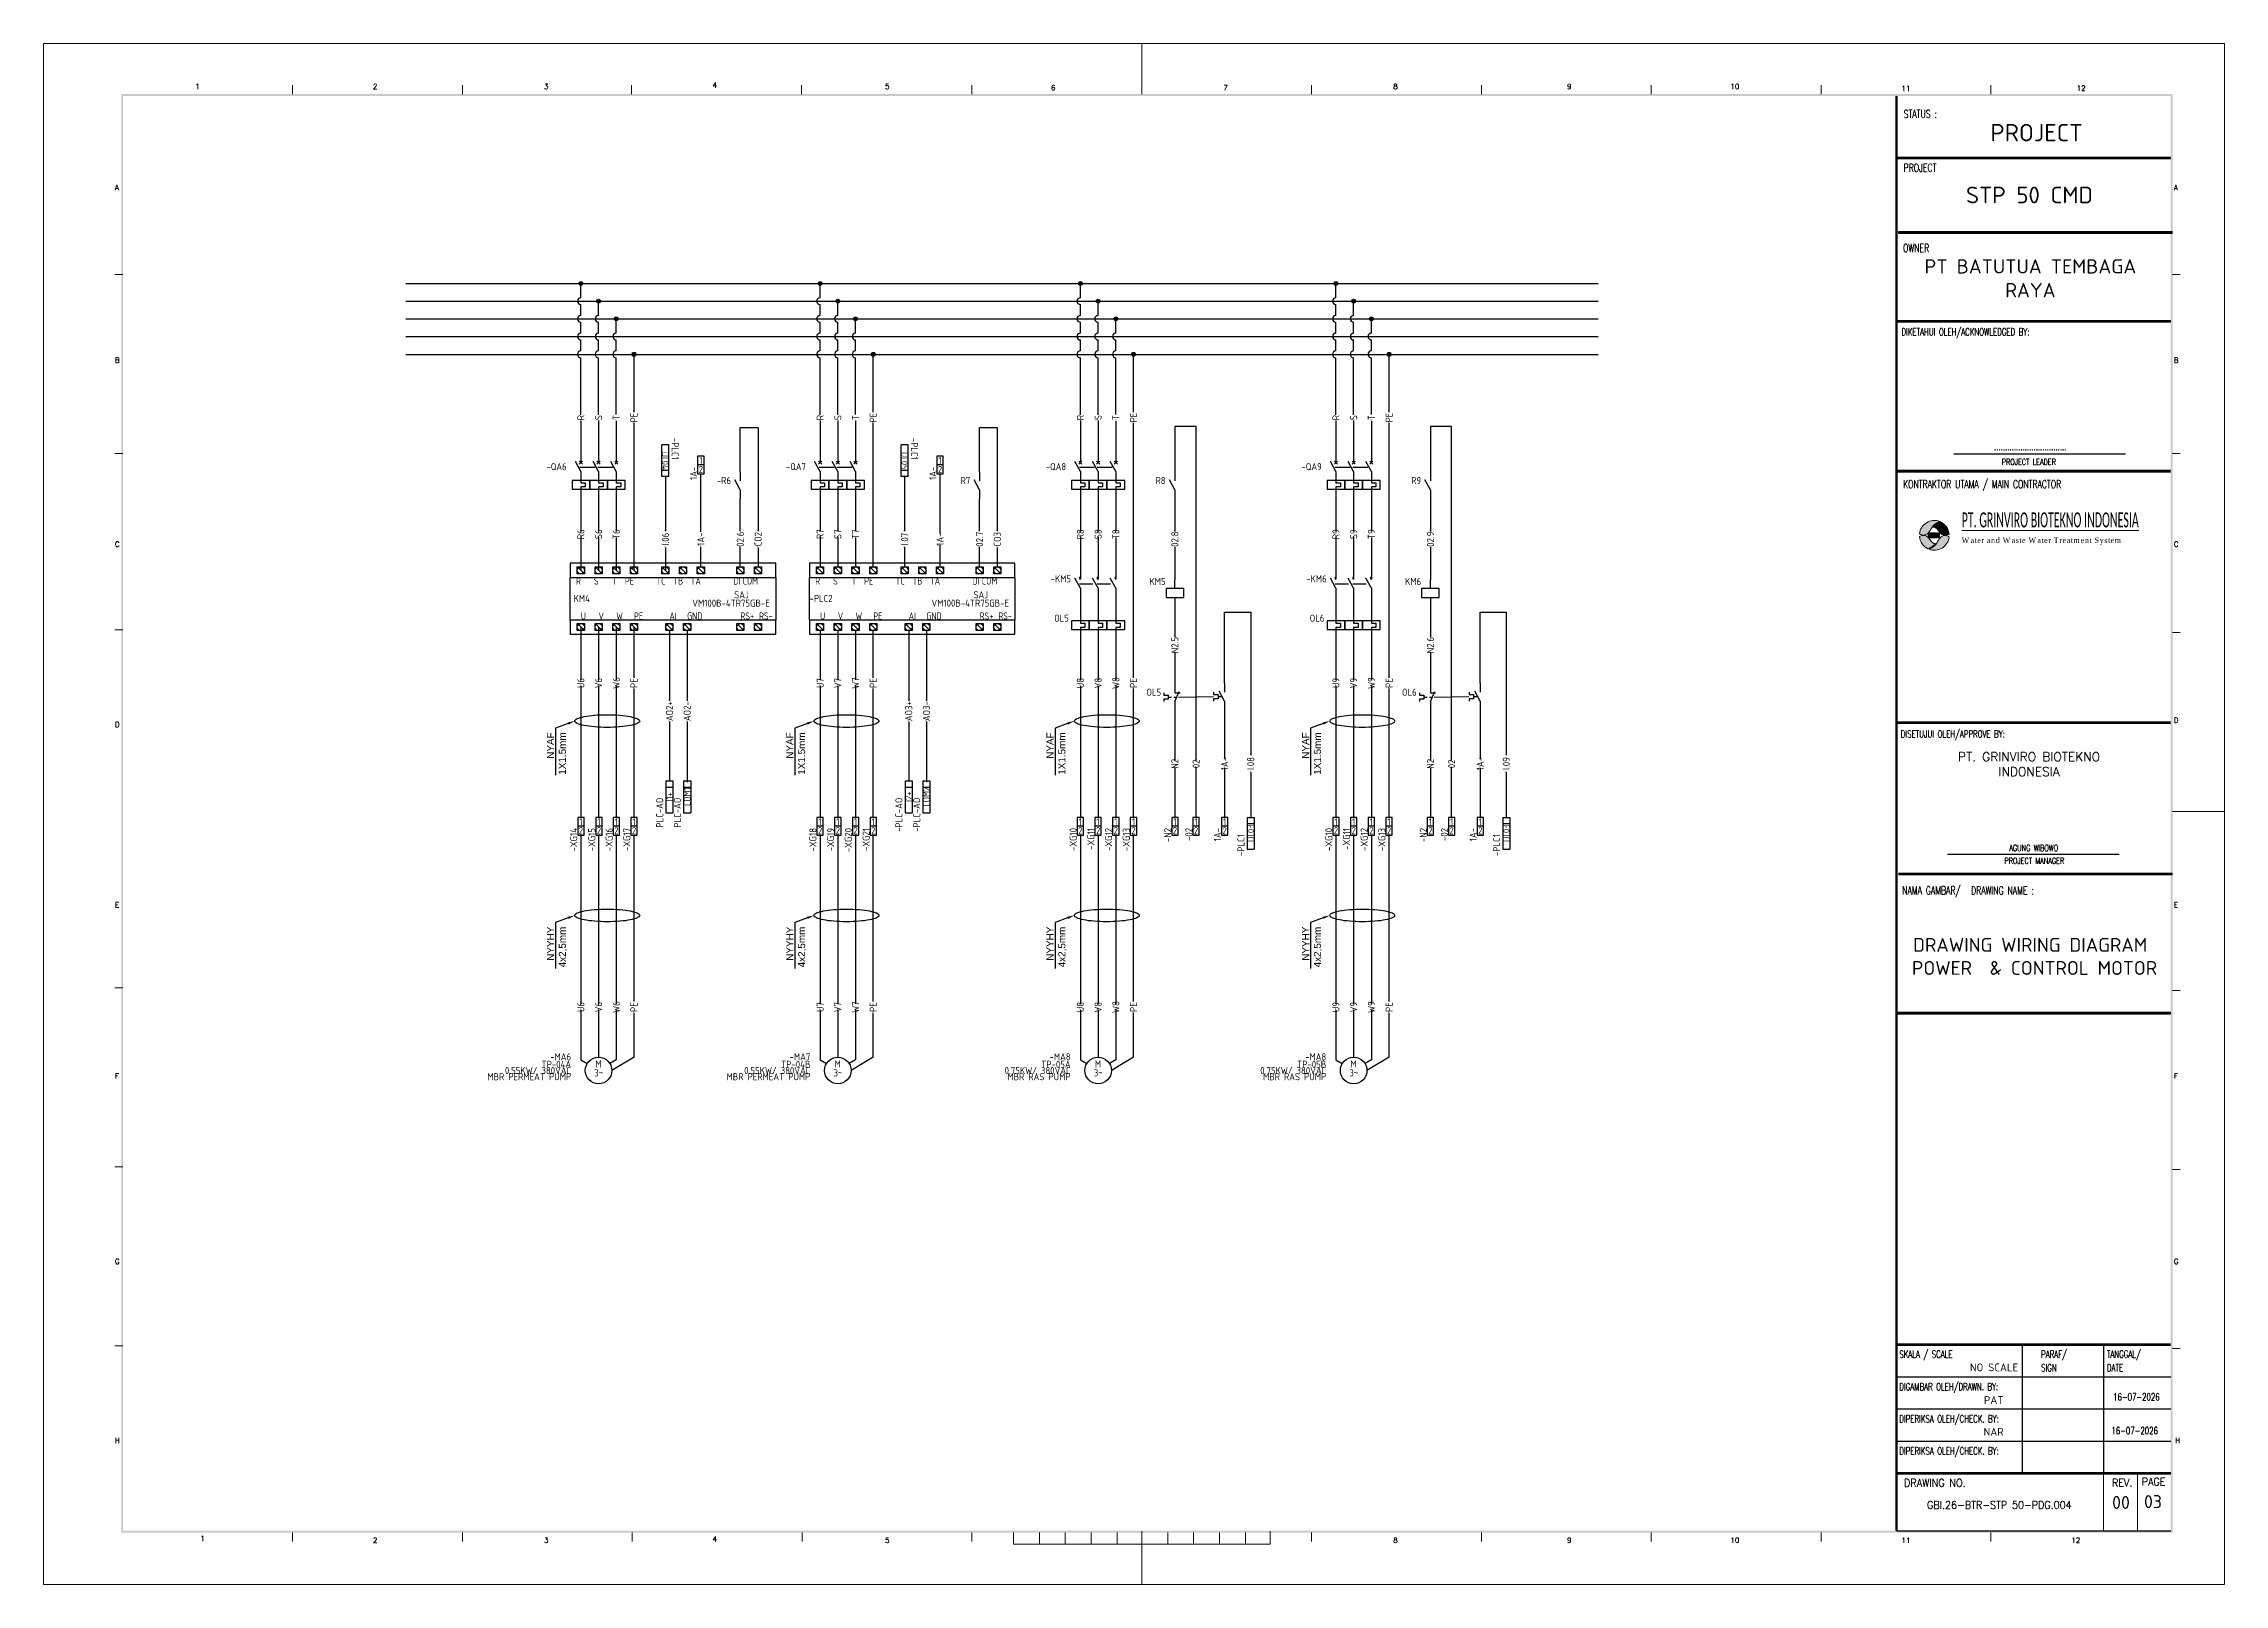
# Paper-space layout 'Layout2' of a CAD drawing. Header units: millimetres. Extents: x 55.5 to 64.02, y 167.28 to 173.31.
# The model-space entities are those that its viewports show. They can reach past a viewport. Long polylines and large blocks are cut down to what shows.
import ezdxf
from ezdxf import colors
from ezdxf.entities.mleader import LeaderData, LeaderLine
from ezdxf.enums import TextEntityAlignment as Align
from ezdxf.math import Vec2, Vec3

# ---------------------------------------------------------------- set-up
doc = ezdxf.new("R2010")
doc.units = ezdxf.units.MM
doc.linetypes.add('ACAD_ISO02W100', pattern=[15, 12, -3])
doc.linetypes.add('DASHED', pattern=[0.75, 0.5, -0.25])
for name, color, linetype in [('BORDER', 7, 'Continuous'), ('DESC', 1, 'Continuous'), ('LINK', 9, 'DASHED'), ('MISC', 2, 'Continuous'), ('RED_2.5mm^2', 1, 'Continuous'), ('S-Kop', 7, 'Continuous'), ('SYMS', 7, 'Continuous'), ('TAGFIXED', 7, 'Continuous'), ('TAGS', 51, 'Continuous'), ('TERMS', 4, 'Continuous')]:
    doc.layers.add(name, color=color, linetype=linetype)
doc.layers.add('G-0.9', color=250, linetype='Continuous', lineweight=9)
doc.styles.add('3', font='ROMANS.SHX', dxfattribs={"width": 0.75})
doc.styles.add('ISOCPEUR', font='isocpeur.ttf')
doc.styles.add('ROMANS', font='romans.shx', dxfattribs={"height": 0.3})
doc.styles.get("Standard").update_dxf_attribs({"font": 'arial.ttf'})
doc.styles.add('WD_IEC', font='isocp2.shx', dxfattribs={"width": 0.9, "height": 4})

psp = doc.layouts.new('Layout2')

msp = doc.modelspace()

# ---------------------------------------------------------------- texts
at = {"insert": (82019.8, 167376.6), "char_height": 30.82, "attachment_point": 1}
msp.add_mtext_dynamic_manual_height_columns('\\pxqc;{\\Fromans|c0;PT. GRINVIRO BIOTEKNO INDONESIA}', width=651.474, gutter_width=1.76, heights=[0], dxfattribs=at)
at = {"layer": 'BORDER', "linetype": 'Continuous', "lineweight": 9, "style": 'ROMANS'}
for s, height, p in [('1', 17.9, (76024.2, 169662.2)), ('2', 17.9, (76636.5, 169662.2)), ('3', 17.9, (77226.5, 169662.2)), ('4', 17.9, (77807.5, 169666.7)), ('5', 17.9, (78401.9, 169662.2)), ('6', 17.9, (78974, 169657.8)), ('7', 17.9, (79568.4, 169657.8)), ('8', 17.9, (80153.9, 169662.2)), ('9', 17.9, (80752.8, 169662.2)), ('10', 17.88, (81316, 169662.2)), ('11', 17.88, (81905.9, 169655.3)), ('12', 17.88, (82510, 169656.3)), ('A', 17.9, (75747.1, 169313.6)), ('A', 17.9, (82844.5, 169313.6)), ('B', 17.9, (75747.1, 168719.2)), ('B', 17.9, (82844.5, 168719.2)), ('C', 17.9, (75747.1, 168084.5)), ('C', 17.9, (82844.5, 168084.5)), ('D', 17.9, (82844.5, 167478.2)), ('D', 17.9, (75747.1, 167463.3)), ('E', 17.9, (75747.1, 166842)), ('E', 17.9, (82844.5, 166842)), ('F', 17.9, (75747.1, 166252.1)), ('F', 17.9, (82844.5, 166252.1)), ('G', 17.9, (75747.1, 165613)), ('G', 17.9, (82844.5, 165613)), ('H', 17.9, (75747.1, 164996.2)), ('H', 17.9, (82849, 164996.2)), ('1', 17.9, (76042.1, 164658.1)), ('2', 17.9, (76636.5, 164652)), ('3', 17.9, (77226.5, 164652)), ('4', 17.9, (77807.5, 164656.5)), ('5', 17.9, (78401.9, 164652)), ('8', 17.9, (80153.9, 164652)), ('9', 17.9, (80752.8, 164652)), ('10', 17.88, (81316, 164652)), ('11', 17.88, (81905.9, 164652)), ('12', 17.88, (82491.4, 164652))]:
    msp.add_text(s, height=height, dxfattribs=at).set_placement(p)
at = {"layer": 'BORDER', "linetype": 'Continuous', "lineweight": 9, "style": 'ISOCPEUR'}
for s, p in [('NO SCALE', (82224.8, 165243.4)), ('PAT', (82223.5, 165130.8)), ('NAR', (82223.5, 165021.3))]:
    msp.add_text(s, height=26.82, dxfattribs=at).set_placement(p, align=Align.CENTER)
at = {"layer": 'BORDER', "linetype": 'Continuous', "lineweight": 9, "style": 'ROMANS', "width": 0.9}
for s, height, p in [('DRAWING NO.', 26.816, (82020.8, 164845.4)), ('REV.', 26.82, (82666.4, 164846.1)), ('GBI.26-BTR-STP 50-PDG.004', 26.816, (82243.2, 164769.5))]:
    msp.add_text(s, height=height, dxfattribs=at).set_placement(p, align=Align.CENTER)
at = {"layer": 'BORDER', "color": 7, "lineweight": 9, "style": 'ROMANS', "width": 0.9}
msp.add_text('PAGE', height=26.82, dxfattribs=at).set_placement((82734.1, 164849.3))
at = {"layer": 'BORDER', "linetype": 'Continuous', "lineweight": 9, "style": 'ISOCPEUR'}
for s, p in [('00', (82662.4, 164791.3)), ('03', (82772.8, 164794.2))]:
    msp.add_text(s, height=44.69, dxfattribs=at).set_placement(p, align=Align.MIDDLE)
at = {"layer": 'BORDER', "color": 4, "lineweight": 9, "attachment_point": 5, "style": 'ISOCPEUR'}
for s, insert, char_height, width in [('{\\C256;PROJECT}', (82371.4, 169511.9), 59.592, 938.234), ('{\\C256;STP 50 CMD}', (82346.7, 169297.1), 57.208, 951.976), ('{\\C256;PT BATUTUA TEMBAGA RAYA}', (82350.1, 169010), 49.237, 788.086), ('{\\C256;DRAWING WIRING DIAGRAM  POWER  & CONTROL MOTOR}', (82364.5, 166673), 47.674, 951.976)]:
    msp.add_mtext(s, dxfattribs=dict(at, insert=insert, char_height=char_height, width=width))
at = {"layer": 'G-0.9', "color": 0, "linetype": 'ByBlock', "lineweight": 9, "insert": (82113.3, 168203.1), "char_height": 21.2734, "attachment_point": 1}
msp.add_mtext_dynamic_manual_height_columns('\\pxql;{\\fCalibri|b0|i0|c0|p34;\\H2.4242x;\\W0.51;\\LPT. GRINVIRO BIOTEKNO INDONESIA\\fBatang|b1|i0|c0|p18;\\H0.49499x;\\T0.95;\\P\\pq*;\\fBatang|b0|i0|c129|p18;\\H0.76917x;\\W0.8;\\T1.17;\\lWate\\fBatang|b0|i0|c0|p18;r and Waste Water Treatment System}', width=1321.664, gutter_width=2.34, heights=[0], dxfattribs=at)
at = {"layer": 'S-Kop', "color": 7, "linetype": 'ByBlock', "style": '3', "width": 0.7}
for s, height, p in [('STATUS :', 27.7, (81913.2, 169562.4)), ('PROJECT', 27.7, (81913.2, 169377)), ('OWNER', 27.7, (81911.2, 169100.5)), ('DIKETAHUI OLEH/ACKNOWLEDGED BY:', 25.177, (81905.7, 168812.6)), ('.................................', 25.177, (82225, 168417.3)), ('KONTRAKTOR UTAMA / MAIN CONTRACTOR', 27.695, (81911.2, 168286.7)), ('PROJECT LEADER', 20.981, (82251.4, 168366.6)), ('DISETUJUI OLEH/APPROVE BY:', 25.177, (81903.3, 167426.9)), ('AGUNG WIBOWO', 20.981, (82277.3, 167036.3)), ('PROJECT MANAGER', 20.981, (82260.7, 166992.2)), ('NAMA GAMBAR/', 27.695, (81908.2, 166886.9)), ('DRAWING NAME :', 27.695, (82145.8, 166886.5)), ('SKALA / SCALE', 25.177, (81898.4, 165289.5)), ('PARAF/', 25.18, (82387.1, 165289.6)), ('TANGGAL/', 25.18, (82613.9, 165289.6)), ('SIGN', 25.18, (82387.1, 165243)), ('DATE', 25.18, (82613.9, 165243)), ('DIGAMBAR OLEH/DRAWN. BY:', 25.177, (81898.4, 165177.7)), ('16-07-2026', 25.18, (82635.5, 165142.3)), ('DIPERIKSA OLEH/CHECK. BY:', 25.177, (81898.4, 165066.9)), ('16-07-2026', 25.18, (82629.6, 165026.2)), ('DIPERIKSA OLEH/CHECK. BY:', 25.177, (81898.4, 164956.2))]:
    msp.add_text(s, height=height, dxfattribs=at).set_placement(p)

# ---------------------------------------------------------------- blocks, each defined once
blk = doc.blocks.new('VSP1001')
for p, q in [((1.8, 5), (-1.8, 5)), ((-1.8, 5), (-1.8, -5)), ((1.8, -5), (1.8, 5)), ((1.8, 0), (-1.8, 0)), ((-1.8, -5), (1.8, -5))]:
    blk.add_line(p, q)
at = {"linetype": 'Continuous', "style": 'WD_IEC', "width": 0.9, "flags": 8}
blk.add_attdef('TERMDESC01', (-1, 6), '', height=2, rotation=90, dxfattribs=at)
blk.add_attdef('X2WIRE01', text='', height=2, rotation=90, dxfattribs=at).set_placement((1, 6), align=Align.TOP_LEFT)
at = {"style": 'WD_IEC'}
for tag, p in [('TAG1', (-4, -1)), ('INST', (-4, 5)), ('LOC', (-4, 2)), ('DESC3', (-4, -11.6)), ('DESC2', (-4, -7.9)), ('DESC1', (-4, -4.1))]:
    blk.add_attdef(tag, text='', height=2.5, dxfattribs=at).set_placement(p, align=Align.RIGHT)
for tag, p in [('TERM01', (0, 2.5)), ('TERM02', (0, -2.5))]:
    blk.add_attdef(tag, text='', height=2, dxfattribs=at).set_placement(p, align=Align.MIDDLE_CENTER)
at = {"style": 'WD_IEC', "width": 0.9, "flags": 1}
for tag, p in [('MFG', (-0.9, 1.7)), ('CAT', (-1, 0.5)), ('ACE_FLAG', (-0.5, 4.5)), ('X2TERM01', (0, 5)), ('ASSYCODE', (-1, -0.6)), ('FAMILY', (-1, -1.7)), ('X8TERM02', (0, -5))]:
    blk.add_attdef(tag, p, '', height=0.25, dxfattribs=at)
at = {"linetype": 'Continuous', "style": 'WD_IEC', "width": 0.9, "flags": 8}
blk.add_attdef('TERMDESC02', text='', height=2, rotation=90, dxfattribs=at).set_placement((-1, -6), align=Align.RIGHT)
blk.add_attdef('X8WIRE02', text='', height=2, rotation=90, dxfattribs=at).set_placement((1, -6), align=Align.TOP_RIGHT)
blk = doc.blocks.new('VCB11TH')
for p, q in [((0, -2.5), (-3.1, 3.1)), ((-0.9, 3.4), (0.9, 1.6)), ((-0.9, 1.6), (0.9, 3.4)), ((0, 7.5), (0, 2.5)), ((0, -2.5), (0, -8.8)), ((0, -8.8), (2.5, -8.8)), ((0, -11.2), (0, -12.5)), ((2.5, -11.2), (0, -11.2)), ((2.5, -8.8), (2.5, -11.2)), ((0, -12.5), (0, -17.5))]:
    blk.add_line(p, q)
blk.add_lwpolyline([(-5, -7.5), (-5, -12.5), (5, -12.5), (5, -7.5)], close=True)
at = {"style": 'WD_IEC'}
for tag, p in [('TAG1', (-8, -1.7)), ('INST', (-8, 5.3)), ('LOC', (-8, 1.8)), ('RATING1', (-8, -6.3)), ('DESC1', (-8, -14.3)), ('DESC3', (-8, -21.3)), ('DESC2', (-8, -17.8))]:
    blk.add_attdef(tag, text='', height=2.5, dxfattribs=at).set_placement(p, align=Align.RIGHT)
blk.add_attdef('TERM01', text='', height=2, rotation=90, dxfattribs=at).set_placement((-1, 7.5), align=Align.RIGHT)
at = {"style": 'WD_IEC', "flags": 1}
for tag, p, height in [('X4LINK', (-2, 0), 0.32), ('X1LINK', (-0.5, 0), 0.32), ('X2TERM01', (0, 7.5), 0.32), ('MFG', (2.8, 6.5), 1.5), ('CAT', (2.8, 4), 1.5), ('COMMON', (-3.8, -8.8), 1), ('X8TERM02', (0, -17.5), 0.32), ('ASSYCODE', (1, -14), 1), ('FAMILY', (1, -15.5), 1), ('CATDESC', (1, -17), 1)]:
    blk.add_attdef(tag, p, '', height=height, dxfattribs=at)
at = {"lineweight": 15, "style": 'WD_IEC'}
blk.add_attdef('XREF', text='', height=2.5, dxfattribs=at).set_placement((-8, -10.3), align=Align.RIGHT)
at = {"style": 'WD_IEC'}
blk.add_attdef('TERM02', (-1, -17.5), '', height=2, rotation=90, dxfattribs=at)
blk = doc.blocks.new('VCB21TH')
for p, q in [((0, -2.5), (-3.1, 3.1)), ((-0.9, 3.4), (0.9, 1.6)), ((-0.9, 1.6), (0.9, 3.4)), ((0, 7.5), (0, 2.5)), ((0, -2.5), (0, -8.8)), ((0, -8.8), (2.5, -8.8)), ((0, -11.2), (0, -12.5)), ((2.5, -11.2), (0, -11.2)), ((2.5, -8.8), (2.5, -11.2)), ((0, -12.5), (0, -17.5))]:
    blk.add_line(p, q)
blk.add_lwpolyline([(-5, -7.5), (-5, -12.5), (5, -12.5), (5, -7.5)], close=True)
at = {"style": 'WD_IEC'}
for tag, p in [('TAG2', (-8, -1.7)), ('INST', (-8, 5.3)), ('LOC', (-8, 1.8)), ('DESC1', (-8, -14.3)), ('DESC3', (-8, -21.3)), ('DESC2', (-8, -17.8))]:
    blk.add_attdef(tag, text='', height=2.5, dxfattribs=at).set_placement(p, align=Align.RIGHT)
blk.add_attdef('TERM01', text='', height=2, rotation=90, dxfattribs=at).set_placement((-1, 7.5), align=Align.RIGHT)
at = {"style": 'WD_IEC', "flags": 1}
for tag, p, height in [('X4LINK', (-2, 0), 0.32), ('X1LINK', (-0.5, 0), 0.32), ('X2TERM01', (0, 7.5), 0.32), ('CONTACT', (-5, -7.5), 1), ('X8TERM02', (0, -17.5), 0.32), ('FAMILY', (1, -15.5), 1)]:
    blk.add_attdef(tag, p, '', height=height, dxfattribs=at)
blk.add_attdef('RATING1', text='', height=2.5, dxfattribs=at).set_placement((-8, -6.3), align=Align.RIGHT)
at = {"lineweight": 15, "style": 'WD_IEC'}
blk.add_attdef('XREF', text='', height=2.5, dxfattribs=at).set_placement((-8, -10.3), align=Align.RIGHT)
at = {"style": 'WD_IEC'}
blk.add_attdef('TERM02', (-1, -17.5), '', height=2, rotation=90, dxfattribs=at)
blk = doc.blocks.new('VT0_LGENERIC')
at = {"style": 'WD_IEC'}
blk.add_attdef('COLOR', text='', height=2.5, rotation=90, dxfattribs=at).set_placement((0, 0), align=Align.MIDDLE_CENTER)
at = {"style": 'WD_IEC', "flags": 1}
for tag, p in [('X2TERM01', (0, 4)), ('X8TERM01', (0, -4))]:
    blk.add_attdef(tag, p, '', height=0.16, rotation=90, dxfattribs=at)
at = {"style": 'WD_IEC'}
for tag, p in [('X2_TINY_DOT_DONT_REMOVE', (0, 4)), ('X8_TINY_DOT_DONT_REMOVE', (0, -4))]:
    blk.add_attdef(tag, p, '', height=0.0001, rotation=90, dxfattribs=at)
blk = doc.blocks.new('VMO14')
blk.add_line((20, 7.5), (7.5, 0))
blk.add_circle((0, 0), 7.5)
at = {"style": 'WD_IEC'}
for tag, p in [('INST', (-15.5, 12.8)), ('DESC2', (-15.5, -2)), ('DESC1', (-15.5, 1.5)), ('TAG1', (-15.5, 5.8)), ('LOC', (-15.5, 9.2)), ('RATING2', (-15.5, -12.5)), ('RATING1', (-15.5, -9)), ('DESC3', (-15.5, -5.5)), ('RATING3', (-15.5, -16))]:
    blk.add_attdef(tag, text='', height=2.5, dxfattribs=at).set_placement(p, align=Align.RIGHT)
blk.add_attdef('TERM02', (-0.8, 7.4), '', height=2, rotation=90, dxfattribs=at)
for tag, p in [('TERM01', (-7.5, 4.6)), ('TERM03', (9.7, 4.6)), ('TERM04', (19, 10))]:
    blk.add_attdef(tag, text='', height=2, rotation=90, dxfattribs=at).set_placement(p, align=Align.RIGHT)
at = {"style": 'WD_IEC', "flags": 1}
for tag, p, height in [('X4LINK', (-7.5, 0), 0.32), ('X0TERM01', (-6.4, 3.9), 0.32), ('X2TERM02', (0, 7.5), 0.32), ('X0TERM03', (6.4, 3.9), 0.32), ('X1LINK', (7.5, 0), 0.32), ('X2TERM04', (20, 7.5), 0.32), ('MFG', (22.8, 9), 1.5), ('CAT', (22.8, 6.5), 1.5), ('ASSYCODE', (1, -9), 1), ('FAMILY', (1, -10.5), 1), ('CATDESC', (1, -12), 1)]:
    blk.add_attdef(tag, p, '', height=height, dxfattribs=at)
at = {"style": 'WD_IEC'}
for tag, p in [('M', (-0.1, 1.7)), ('3~', (0, -3.3))]:
    blk.add_attdef(tag, text='', height=2.5, dxfattribs=at).set_placement(p, align=Align.CENTER)
at = {"lineweight": 15, "style": 'WD_IEC'}
blk.add_attdef('XREF', text='', height=2.5, dxfattribs=at).set_placement((-15.5, -19.5), align=Align.RIGHT)
blk = doc.blocks.new('WDDOT')
for radius in [0.72, 0.449, 0.223]:
    blk.add_circle((0, 0), radius)
blk = doc.blocks.new('PLCIO80M1761-L16AWA')
for p, q in [((110, 20), (-6, 20)), ((-6, 20), (-6, 12)), ((-2, 18), (2, 18)), ((-2, 14), (-2, 18)), ((2, 14), (-2, 14)), ((-1.4, 17.4), (1.4, 14.6)), ((2, 18), (2, 14)), ((8, 18), (12, 18)), ((8, 14), (8, 18)), ((12, 14), (8, 14)), ((8.6, 17.4), (11.4, 14.6)), ((12, 18), (12, 14)), ((18, 18), (22, 18)), ((18, 14), (18, 18)), ((22, 14), (18, 14)), ((18.6, 17.4), (21.4, 14.6)), ((22, 18), (22, 14)), ((28, 18), (32, 18)), ((28, 14), (28, 18)), ((32, 14), (28, 14)), ((28.6, 17.4), (31.4, 14.6)), ((32, 18), (32, 14)), ((45.7, 18), (49.7, 18)), ((45.7, 18), (49.7, 18)), ((45.7, 14), (45.7, 18)), ((45.7, 14), (45.7, 18)), ((49.7, 14), (45.7, 14)), ((49.7, 14), (45.7, 14)), ((46.3, 17.4), (49.1, 14.6)), ((49.7, 18), (49.7, 14)), ((49.7, 18), (49.7, 14)), ((55.7, 18), (59.7, 18)), ((55.7, 14), (55.7, 18)), ((59.7, 14), (55.7, 14)), ((56.3, 17.4), (59.1, 14.6)), ((59.7, 18), (59.7, 14)), ((65.7, 18), (69.7, 18)), ((65.7, 14), (65.7, 18)), ((69.7, 14), (65.7, 14)), ((66.3, 17.4), (69.1, 14.6)), ((69.7, 18), (69.7, 14)), ((88, 18), (92, 18)), ((88, 14), (88, 18)), ((92, 14), (88, 14)), ((88.6, 17.4), (91.4, 14.6)), ((92, 18), (92, 14)), ((98, 18), (102, 18)), ((98, 14), (98, 18)), ((102, 14), (98, 14)), ((98.6, 17.4), (101.4, 14.6)), ((102, 18), (102, 14)), ((110, 12), (110, 20)), ((-6, 12), (110, 12)), ((-6, -12), (-6, 12)), ((110, 12), (110, -12)), ((-6, -12), (-6, -20)), ((-4, -12), (-6, -12)), ((108, -12), (-4, -12)), ((110, -12), (108, -12)), ((110, -20), (110, -12)), ((-6, -20), (110, -20)), ((-2, -18), (-2, -14)), ((-2, -14), (2, -14)), ((2, -18), (-2, -18)), ((-1.4, -14.6), (1.4, -17.4)), ((2, -14), (2, -18)), ((8, -18), (8, -14)), ((8, -18), (8, -14)), ((8, -14), (12, -14)), ((8, -14), (12, -14)), ((12, -18), (8, -18)), ((12, -18), (8, -18)), ((8.6, -14.6), (11.4, -17.4)), ((12, -14), (12, -18)), ((12, -14), (12, -18)), ((18, -18), (18, -14)), ((18, -18), (18, -14)), ((18, -14), (22, -14)), ((18, -14), (22, -14)), ((22, -18), (18, -18)), ((22, -18), (18, -18)), ((18.6, -14.6), (21.4, -17.4)), ((22, -14), (22, -18)), ((22, -14), (22, -18)), ((28, -18), (28, -14)), ((28, -18), (28, -14)), ((28, -14), (32, -14)), ((28, -14), (32, -14)), ((32, -18), (28, -18)), ((32, -18), (28, -18)), ((28.6, -14.6), (31.4, -17.4)), ((32, -14), (32, -18)), ((32, -14), (32, -18)), ((48, -18), (48, -14)), ((48, -18), (48, -14)), ((48, -14), (52, -14)), ((48, -14), (52, -14)), ((52, -18), (48, -18)), ((52, -18), (48, -18)), ((48.6, -14.6), (51.4, -17.4)), ((52, -14), (52, -18)), ((52, -14), (52, -18)), ((58, -18), (58, -14)), ((58, -18), (58, -14)), ((58, -14), (62, -14)), ((58, -14), (62, -14)), ((62, -18), (58, -18)), ((62, -18), (58, -18)), ((58.6, -14.6), (61.4, -17.4)), ((62, -14), (62, -18)), ((62, -14), (62, -18)), ((88, -18), (88, -14)), ((88, -18), (88, -14)), ((88, -14), (92, -14)), ((88, -14), (92, -14)), ((92, -18), (88, -18)), ((92, -18), (88, -18)), ((88.6, -14.6), (91.4, -17.4)), ((92, -14), (92, -18)), ((92, -14), (92, -18)), ((98, -18), (98, -14)), ((98, -18), (98, -14)), ((98, -14), (102, -14)), ((98, -14), (102, -14)), ((102, -18), (98, -18)), ((102, -18), (98, -18)), ((98.6, -14.6), (101.4, -17.4)), ((102, -14), (102, -18)), ((102, -14), (102, -18))]:
    blk.add_line(p, q)
for centre in [(0, 16), (10, 16), (20, 16), (30, 16), (47.7, 16), (57.7, 16), (67.7, 16), (90, 16), (100, 16), (0, -16), (10, -16), (20, -16), (30, -16), (50, -16), (60, -16), (90, -16), (100, -16)]:
    blk.add_circle(centre, 2)
at = {"style": 'WD_IEC', "width": 0.9}
for tag, p in [('DESCA15', (-0.7, 32)), ('DESCB15', (2.7, 32)), ('DESCA16', (7.3, 32)), ('DESCB16', (10.7, 32)), ('DESCA18', (23.3, 32)), ('DESCB18', (26.7, 32)), ('DESCA20', (39.3, 32)), ('DESCB20', (42.7, 32))]:
    blk.add_attdef(tag, p, '', height=2, rotation=90, dxfattribs=at)
for tag, p in [('TERM15', (1, 18.6)), ('TERM16', (11, 18.6)), ('TERM17', (21, 18.6)), ('TERM18', (31, 18.6)), ('TERM19', (48.7, 18.6)), ('TERM20', (58.7, 18.6)), ('TERM21', (68.7, 18.6)), ('TERM22', (91, 18.6)), ('TERM23', (101, 18.6))]:
    blk.add_attdef(tag, text='', height=2, rotation=90, dxfattribs=at).set_placement(p, align=Align.TOP_LEFT)
at = {"style": 'WD_IEC', "flags": 1}
for tag, p in [('X2TERM15', (0, 18)), ('X2TERM16', (10, 18)), ('X2TERM17', (20, 18)), ('X2TERM18', (30, 18)), ('X2TERM19', (47.7, 18)), ('X2TERM20', (57.7, 18)), ('X2TERM21', (67.7, 18)), ('X2TERM22', (90, 18)), ('X2TERM23', (100, 18)), ('X8TERM01', (0, -18)), ('X8TERM02', (10, -18)), ('X8TERM03', (20, -18)), ('X8TERM04', (30, -18)), ('X8TERM05', (50, -18)), ('X8TERM06', (60, -18)), ('X8TERM07', (90, -18)), ('X8TERM08', (100, -18))]:
    blk.add_attdef(tag, p, '', height=0.25, rotation=90, dxfattribs=at)
at = {"style": 'WD_IEC', "width": 0.8}
blk.add_attdef('WDTAGALT', (-27.5, 0.9), '', height=2.5, dxfattribs=at)
at = {"style": 'WD_IEC'}
for tag, height, width, p in [('INST', 2.5, 0.8, (-21.5, 3.9)), ('LOC', 2.5, 0.8, (-21.5, -2.8)), ('DESC', 1.25, 0.8, (-21.5, -13.3)), ('CAT', 1.25, 0.9, (-21.5, -6.5)), ('MFG', 1.25, 0.8, (-21.5, -4.8))]:
    blk.add_attdef(tag, text='', height=height, dxfattribs=dict(at, width=width)).set_placement(p, align=Align.CENTER)
for tag, width, p in [('TAGA15', 0.9, (0, 10)), ('TAGA16', 0.9, (10, 10)), ('TERMDESC17', 0.9, (20.4, 9.3)), ('TAGA18', 0.9, (30, 10)), ('TERMDESC19', 0.9, (47.7, 10)), ('TAGA20', 0.9, (57.7, 10)), ('TERMDESC21', 0.8, (67.7, 10)), ('TAGA22', 0.9, (90, 10)), ('TERMDESC23', 0.8, (100, 10))]:
    blk.add_attdef(tag, text='', height=4, dxfattribs=dict(at, width=width)).set_placement(p, align=Align.MIDDLE_RIGHT)
for tag, p in [('TAG1', (0.5, -1.8)), ('LINE1', (90.7, 0.3)), ('LINE2', (94, -3))]:
    blk.add_attdef(tag, text='', height=4, dxfattribs=at).set_placement(p, align=Align.CENTER)
at = {"linetype": 'Continuous', "style": 'WD_IEC', "flags": 9}
for tag, p in [('ASSYCODE', (-17.8, -4.6)), ('FAMILY', (-17.8, -5))]:
    blk.add_attdef(tag, text='', height=0.16, dxfattribs=at).set_placement(p, align=Align.CENTER)
at = {"style": 'WD_IEC'}
for tag, width, p in [('TAGA01', 0.9, (0, -9.7)), ('TAGA02', 0.9, (10, -9.7)), ('TAGA03', 0.9, (20, -9.7)), ('TAGA04', 0.9, (30, -9.7)), ('TAGA05', 0.9, (50, -9.7)), ('TAGA06', 0.9, (60, -9.7)), ('TERMDESC07', 0.8, (90, -9.7)), ('TAGA08', 0.9, (100.6, -9.7))]:
    blk.add_attdef(tag, text='', height=4, dxfattribs=dict(at, width=width)).set_placement(p, align=Align.MIDDLE_LEFT)
at = {"style": 'WD_IEC', "width": 0.9}
for tag, p in [('TERM01', (1, -18.5)), ('TERM02', (11, -18.5)), ('TERM03', (21, -18.5)), ('TERM04', (31, -18.5)), ('TERM05', (51, -18.5)), ('TERM06', (61, -18.5)), ('TERM07', (91, -18.5)), ('TERM08', (101, -18.5))]:
    blk.add_attdef(tag, text='', height=2, rotation=90, dxfattribs=at).set_placement(p, align=Align.TOP_RIGHT)
for tag, p in [('DESCA01', (-0.7, -32)), ('DESCB01', (2.7, -32)), ('DESCA02', (7.3, -32)), ('DESCB02', (10.7, -32)), ('DESCA03', (15.3, -32)), ('DESCB03', (18.7, -32)), ('DESCA04', (23.3, -32)), ('DESCB04', (26.7, -32)), ('DESCA05', (31.3, -32)), ('DESCB05', (34.7, -32)), ('DESCA06', (39.3, -32)), ('DESCB06', (42.7, -32)), ('DESCA08', (55.3, -32)), ('DESCB08', (58.7, -32))]:
    blk.add_attdef(tag, text='', height=2, rotation=90, dxfattribs=at).set_placement(p, align=Align.RIGHT)
blk = doc.blocks.new('PLCIOI1TV')
for p, q in [((-2, 9), (-2, -9)), ((-2, 9), (2, 9)), ((-2, 5.5), (2, 5.5)), ((2, 9), (2, -9)), ((-2, -9), (2, -9))]:
    blk.add_line(p, q)
at = {"style": 'WD_IEC', "width": 0.9}
blk.add_attdef('TERMDESC01', text='', height=2, rotation=90, dxfattribs=at).set_placement((2.2, 10), align=Align.TOP_LEFT)
at = {"style": 'WD_IEC'}
for tag, p in [('TAG1', (-3.5, -0.5)), ('XREF', (-3.5, -4.5))]:
    blk.add_attdef(tag, text='', height=2.5, dxfattribs=at).set_placement(p, align=Align.RIGHT)
at = {"style": 'WD_IEC', "width": 0.8}
for tag, p in [('INST', (-3.5, 6.5)), ('LOC', (-3.5, 3))]:
    blk.add_attdef(tag, text='', height=2.5, dxfattribs=at).set_placement(p, align=Align.RIGHT)
for tag, height, p in [('TAGA01', 2.5, (0, 0)), ('TERM01', 2, (0, 7.2))]:
    blk.add_attdef(tag, text='', height=height, rotation=90, dxfattribs=at).set_placement(p, align=Align.MIDDLE)
at = {"style": 'WD_IEC', "flags": 1}
blk.add_attdef('X2TERM01', text='', height=0.25, rotation=90, dxfattribs=at).set_placement((0, 9), align=Align.RIGHT)
at = {"style": 'WD_IEC', "width": 0.9}
blk.add_attdef('LINE1', text='', height=2.5, rotation=90, dxfattribs=at).set_placement((4.4, 1), align=Align.CENTER)
blk.add_attdef('LINE2', text='', height=2.5, rotation=90, dxfattribs=at).set_placement((5, 1), align=Align.TOP_CENTER)
at = {"linetype": 'Continuous', "style": 'WD_IEC', "flags": 9}
for tag, p in [('ASSYCODE', (-2.4, -1.2)), ('FAMILY', (-2.4, -7.7))]:
    blk.add_attdef(tag, text='', height=0.16, rotation=90, dxfattribs=at).set_placement(p, align=Align.CENTER)
at = {"style": 'WD_IEC'}
for tag, width, p in [('MFG', 0.8, (-7, -20)), ('DESC', 0.8, (-4, -20)), ('DESCA01', 0.9, (-0.5, -20)), ('DESCB01', 0.9, (2.5, -20)), ('DESCC01', 0.9, (5.5, -20)), ('DESCD01', 0.9, (8.5, -20)), ('DESCE01', 0.9, (11.5, -20)), ('CAT', 0.9, (-7, -27))]:
    blk.add_attdef(tag, text='', height=2.5, rotation=90, dxfattribs=dict(at, width=width)).set_placement(p, align=Align.RIGHT)
blk = doc.blocks.new('VCR21')
for p, q in [((0, -2.5), (-3.1, 3.1)), ((0, 7.5), (0, 2.5)), ((0, -2.5), (0, -7.5))]:
    blk.add_line(p, q)
at = {"style": 'WD_IEC'}
for tag, p in [('TAG2', (-5.2, 0.8)), ('INST', (-5.2, 6.8)), ('LOC', (-5.2, 3.8)), ('DESC2', (-5.2, -9.7)), ('DESC3', (-5.2, -12.7)), ('DESC1', (-5.2, -6.7)), ('XREF', (-5.2, -3.8))]:
    blk.add_attdef(tag, text='', height=2.5, dxfattribs=at).set_placement(p, align=Align.RIGHT)
blk.add_attdef('TERM01', text='', height=2, rotation=90, dxfattribs=at).set_placement((-1, 7.5), align=Align.RIGHT)
blk.add_attdef('TERM02', (-1, -7.5), '', height=2, rotation=90, dxfattribs=at)
at = {"style": 'WD_IEC', "flags": 1}
for tag, p, height in [('X4LINK', (-2.8, 0), 0.32), ('X1LINK', (-0.5, 0), 0.32), ('X2TERM01', (0, 7.5), 0.32), ('X8TERM02', (0, -7.5), 0.32), ('CONTACT', (4, -3.5), 1), ('FAMILY', (4, -5), 1), ('COMMON', (5.2, -4.8), 1)]:
    blk.add_attdef(tag, p, '', height=height, dxfattribs=at)
blk = doc.blocks.new('VMS21P')
for p, q in [((0, -2.5), (-3.1, 3.1)), ((0, 7.5), (0, 2.5)), ((0, -2.5), (0, -7.5))]:
    blk.add_line(p, q)
blk.add_arc((0, 3.1), 0.625, 90, 270)
at = {"style": 'WD_IEC'}
for tag, p in [('TAG2', (-5.2, 0.8)), ('INST', (-5.2, 6.8)), ('LOC', (-5.2, 3.8)), ('DESC2', (-5.2, -9.7)), ('DESC3', (-5.2, -12.7)), ('DESC1', (-5.2, -6.7)), ('XREF', (-5.2, -3.8))]:
    blk.add_attdef(tag, text='', height=2.5, dxfattribs=at).set_placement(p, align=Align.RIGHT)
blk.add_attdef('TERM01', text='', height=2, rotation=90, dxfattribs=at).set_placement((-1, 7.5), align=Align.RIGHT)
blk.add_attdef('TERM02', (-1, -7.5), '', height=2, rotation=90, dxfattribs=at)
at = {"style": 'WD_IEC', "flags": 1}
for tag, p, height in [('X4LINK', (-2.9, 0), 0.32), ('X1LINK', (-0.5, 0), 0.32), ('X2TERM01', (0, 7.5), 0.32), ('X8TERM02', (0, -7.5), 0.32), ('CONTACT', (4, -3.5), 1), ('FAMILY', (4, -5), 1)]:
    blk.add_attdef(tag, p, '', height=height, dxfattribs=at)
blk = doc.blocks.new('VOL1')
for p, q in [((-5, 2.5), (-5, -2.5)), ((5, 2.5), (-5, 2.5)), ((0, 7.5), (0, 1.2)), ((0, 1.2), (2.5, 1.2)), ((2.5, 1.2), (2.5, -1.2)), ((5, -2.5), (5, 2.5)), ((-5, -2.5), (5, -2.5)), ((0, -1.2), (0, -7.5)), ((2.5, -1.2), (0, -1.2))]:
    blk.add_line(p, q)
at = {"style": 'WD_IEC'}
for tag, p in [('RATING1', (-6.5, -2.5)), ('TAG1', (-6.5, 2)), ('INST', (-6.5, 9)), ('LOC', (-6.5, 5.5)), ('DESC2', (-6.5, -13.8)), ('DESC1', (-6.5, -10.3)), ('XREF', (-6.5, -6.5)), ('DESC3', (-6.5, -17.3))]:
    blk.add_attdef(tag, text='', height=2.5, dxfattribs=at).set_placement(p, align=Align.RIGHT)
at = {"style": 'WD_IEC', "flags": 1}
for tag, p, height in [('X4LINK', (-5, 0), 0.32), ('X2TERM01', (0, 7.5), 0.32), ('MFG', (2.8, 6.5), 1.5), ('CAT', (2.8, 4), 1.5), ('X1LINK', (5, 0), 0.32), ('X8TERM02', (0, -7.5), 0.32), ('ASSYCODE', (1, -4), 1), ('FAMILY', (1, -5.5), 1), ('CATDESC', (1, -7), 1)]:
    blk.add_attdef(tag, p, '', height=height, dxfattribs=at)
at = {"style": 'WD_IEC'}
blk.add_attdef('TERM01', text='', height=2, rotation=90, dxfattribs=at).set_placement((-1, 7.5), align=Align.RIGHT)
blk.add_attdef('TERM02', (-1, -7.5), '', height=2, rotation=90, dxfattribs=at)
blk = doc.blocks.new('VOL2')
for p, q in [((-5, 2.5), (-5, -2.5)), ((5, 2.5), (-5, 2.5)), ((0, 7.5), (0, 1.2)), ((0, 1.2), (2.5, 1.2)), ((2.5, 1.2), (2.5, -1.2)), ((5, -2.5), (5, 2.5)), ((-5, -2.5), (5, -2.5)), ((0, -1.2), (0, -7.5)), ((2.5, -1.2), (0, -1.2))]:
    blk.add_line(p, q)
at = {"style": 'WD_IEC'}
for tag, p in [('RATING1', (-6.5, -2.5)), ('TAG2', (-6.5, 2)), ('INST', (-6.5, 9)), ('LOC', (-6.5, 5.5)), ('DESC2', (-6.5, -13.8)), ('DESC1', (-6.5, -10.3)), ('XREF', (-6.5, -6.5)), ('DESC3', (-6.5, -17.3))]:
    blk.add_attdef(tag, text='', height=2.5, dxfattribs=at).set_placement(p, align=Align.RIGHT)
at = {"style": 'WD_IEC', "flags": 1}
for tag, p, height in [('X4LINK', (-5, 0), 0.32), ('X2TERM01', (0, 7.5), 0.32), ('X1LINK', (5, 0), 0.32), ('X8TERM02', (0, -7.5), 0.32), ('FAMILY', (1, -5.5), 1)]:
    blk.add_attdef(tag, p, '', height=height, dxfattribs=at)
at = {"style": 'WD_IEC'}
blk.add_attdef('TERM01', text='', height=2, rotation=90, dxfattribs=at).set_placement((-1, 7.5), align=Align.RIGHT)
blk.add_attdef('TERM02', (-1, -7.5), '', height=2, rotation=90, dxfattribs=at)
blk = doc.blocks.new('VMS1')
for p, q in [((0, 2.5), (0, 7.5)), ((0, -2.5), (0, -7.5))]:
    blk.add_line(p, q)
blk.add_lwpolyline([(-5, 2.5), (-5, -2.5), (5, -2.5), (5, 2.5)], close=True)
at = {"style": 'WD_IEC'}
for tag, p in [('INST', (-5.25, 10.5)), ('TAG1', (-5.25, 4.5)), ('LOC', (-5.25, 7.5)), ('DESC3', (-5.25, -12.85)), ('DESC2', (-5.25, -9.85)), ('DESC1', (-5.25, -6.85))]:
    blk.add_attdef(tag, text='', height=2.5, dxfattribs=at).set_placement(p, align=Align.RIGHT)
at = {"style": 'WD_IEC', "flags": 9}
for tag, p in [('MFG', (-6, 1)), ('CAT', (-6, -1.5))]:
    blk.add_attdef(tag, text='', height=1.5, dxfattribs=at).set_placement(p, align=Align.RIGHT)
at = {"style": 'WD_IEC', "flags": 1}
for tag, p, height in [('X4LINK', (-5, 0), 0.32), ('X2TERM01', (0, 7.5), 0.32), ('X1LINK', (5, 0), 0.32), ('X8TERM02', (0, -7.5), 0.32), ('ASSYCODE', (1, -4), 1), ('FAMILY', (1, -5.5), 1), ('CATDESC', (1, -7), 1)]:
    blk.add_attdef(tag, p, '', height=height, dxfattribs=at)
at = {"style": 'WD_IEC'}
blk.add_attdef('TERM01', text='', height=2, rotation=90, dxfattribs=at).set_placement((-1, 7.5), align=Align.RIGHT)
blk.add_attdef('TERM02', (-1, -7.5), '', height=2, rotation=90, dxfattribs=at)
at = {"lineweight": 9, "style": 'WD_IEC'}
for tag, p in [('NO', (-5.5, -16.5)), ('NC', (-5.5, -19.5))]:
    blk.add_attdef(tag, text='', height=2.5, dxfattribs=at).set_placement(p, align=Align.TOP_RIGHT)
for tag, p in [('XREFNO', (-4, -16.5)), ('XREFNC', (-4, -19.5))]:
    blk.add_attdef(tag, text='', height=2.5, dxfattribs=at).set_placement(p, align=Align.TOP_LEFT)
blk = doc.blocks.new('VOL22')
for p, q in [((-6.2, 2.5), (-6.2, 1.2)), ((-6.2, 1.2), (-3.8, 1.2)), ((-3.8, 1.2), (-3.8, -1.2)), ((-3.8, 0), (-1.9, 0)), ((-0.6, 0), (1.1, 0)), ((0, 7.5), (0, 2.5)), ((0, -2.5), (2.5, 3.1)), ((0, 2.5), (2.9, 2.5)), ((-3.8, -1.2), (-6.2, -1.2)), ((-6.2, -1.2), (-6.2, -2.5)), ((0, -2.5), (0, -7.5))]:
    blk.add_line(p, q)
at = {"style": 'WD_IEC'}
for tag, p in [('TAG2', (-7.8, 0.8)), ('INST', (-7.8, 6.8)), ('LOC', (-7.8, 3.8)), ('DESC2', (-7.8, -9.7)), ('DESC3', (-7.8, -12.7)), ('DESC1', (-7.8, -6.7)), ('XREF', (-7.8, -3.8))]:
    blk.add_attdef(tag, text='', height=2.5, dxfattribs=at).set_placement(p, align=Align.RIGHT)
at = {"style": 'WD_IEC', "flags": 1}
for tag, p, height in [('X4LINK', (-6.4, 0), 0.32), ('X2TERM01', (0, 7.5), 0.32), ('X1LINK', (2.1, 0), 0.32), ('X8TERM02', (0, -7.5), 0.32), ('CONTACT', (4, -3.5), 1), ('FAMILY', (4, -5), 1), ('COMMON', (5.2, -4.8), 1)]:
    blk.add_attdef(tag, p, '', height=height, dxfattribs=at)
at = {"style": 'WD_IEC'}
blk.add_attdef('TERM01', text='', height=2, rotation=90, dxfattribs=at).set_placement((-1, 7.5), align=Align.RIGHT)
blk.add_attdef('TERM02', (-1, -7.5), '', height=2, rotation=90, dxfattribs=at)
blk = doc.blocks.new('VOL21')
for p, q in [((-6.25, 2.5), (-6.25, 1.25)), ((-6.25, 1.25), (-3.75, 1.25)), ((-3.75, 1.25), (-3.75, -1.25)), ((-3.75, 0), (-1.875, 0)), ((0, -2.5), (-3.125, 3.125)), ((0, 7.5), (0, 2.5)), ((-6.25, -1.25), (-6.25, -2.5)), ((-3.75, -1.25), (-6.25, -1.25)), ((0, -2.5), (0, -7.5))]:
    blk.add_line(p, q)
at = {"style": 'WD_IEC'}
for tag, p in [('TAG2', (-7.75, 0.75)), ('INST', (-7.75, 6.75)), ('LOC', (-7.75, 3.75)), ('DESC3', (-7.75, -12.75)), ('DESC2', (-7.75, -9.75)), ('DESC1', (-7.75, -6.75)), ('XREF', (-7.75, -3.75))]:
    blk.add_attdef(tag, text='', height=2.5, dxfattribs=at).set_placement(p, align=Align.RIGHT)
at = {"style": 'WD_IEC', "flags": 1}
for tag, p, height in [('X4LINK', (-6.375, 0), 0.32), ('X1LINK', (-0.5, 0), 0.32), ('X2TERM01', (0, 7.5), 0.32), ('X8TERM02', (0, -7.5), 0.32), ('CONTACT', (4, -3.5), 1), ('FAMILY', (4, -5), 1), ('COMMON', (5.25, -4.75), 1)]:
    blk.add_attdef(tag, p, '', height=height, dxfattribs=at)
at = {"style": 'WD_IEC'}
blk.add_attdef('TERM01', text='', height=2, rotation=90, dxfattribs=at).set_placement((-1, 7.5), align=Align.RIGHT)
blk.add_attdef('TERM02', (-1, -7.5), '', height=2, rotation=90, dxfattribs=at)

# ---------------------------------------------------------------- hatches: boundary and pattern name
at = {"layer": 'G-0.9', "true_color": 0x105689}
h = msp.add_hatch(color=146, dxfattribs=at)
edge = h.paths.add_edge_path(flags=0)
edge.add_arc((82018.8, 168124.1), 51.2, 3.79905, 64.97091)
edge.add_spline(control_points=[(82040.4, 168170.5), (82039.2, 168170), (82037.4, 168169.2), (82035, 168168), (82033.2, 168167.1), (82031.4, 168166.2), (82029.7, 168165.3), (82027.9, 168164.3), (82026.2, 168163.2), (82024.6, 168162.1), (82022.5, 168160.5), (82020, 168158.4), (82017.1, 168155.6), (82015.4, 168153.6), (82014.5, 168152.5)], knot_values=[0, 0, 0, 0, 0.125, 0.1875, 0.25, 0.3125, 0.375, 0.4375, 0.5, 0.5625, 0.625, 0.75, 0.875, 1, 1, 1, 1], degree=3, periodic=0)
edge.add_spline(control_points=[(82014.5, 168152.5), (82015.1, 168152.5), (82016.2, 168152.5), (82017.9, 168152.3), (82019.5, 168151.9), (82021.1, 168151.4), (82022.4, 168150.8), (82023.3, 168150.2), (82024, 168149.8), (82024.7, 168149.3), (82025.4, 168148.8), (82026, 168148.3), (82026.9, 168147.6), (82027.7, 168146.8), (82028.5, 168146), (82029.1, 168145.4), (82029.6, 168144.8), (82030.3, 168143.9), (82031.1, 168143.1), (82031.8, 168142.2), (82032.4, 168141.3), (82033.3, 168140.2), (82034.3, 168138.8), (82035.3, 168137.5), (82036.3, 168136.2), (82037.3, 168134.8), (82038.2, 168133.7), (82038.9, 168132.9), (82039.5, 168132.2), (82040, 168131.6), (82040.6, 168131), (82041, 168130.5), (82041.4, 168130), (82041.7, 168129.8), (82042, 168129.5), (82042.4, 168129.1), (82042.9, 168128.6), (82043.5, 168128), (82044.4, 168127.4), (82045.6, 168126.6), (82047.1, 168125.9), (82048.7, 168125.3), (82050.8, 168124.6), (82053, 168124.2), (82055.3, 168124.1), (82057.5, 168124.2), (82060.3, 168124.5), (82063, 168125.1), (82065.1, 168125.7), (82067.2, 168126.5), (82068.8, 168127.1), (82069.8, 168127.5)], knot_values=[0, 0, 0, 0, 0.025, 0.05, 0.075, 0.1, 0.125, 0.1375, 0.15, 0.1625, 0.175, 0.1875, 0.2, 0.225, 0.2375, 0.25, 0.2625, 0.275, 0.3, 0.3125, 0.325, 0.35, 0.375, 0.4, 0.425, 0.45, 0.475, 0.4875, 0.5, 0.5125, 0.525, 0.5375, 0.54375, 0.55, 0.55625, 0.5625, 0.575, 0.5875, 0.6, 0.625, 0.65, 0.675, 0.7, 0.75, 0.775, 0.8, 0.85, 0.9, 0.925, 0.95, 1, 1, 1, 1], degree=3, periodic=0)
edge = h.paths.add_edge_path(flags=0)
edge.add_arc((82018.8, 168124.1), 51.2, 183.79905, 244.97091, ccw=False)
edge.add_spline(control_points=[(81967.7, 168120.7), (81968.7, 168121.2), (81970.3, 168121.8), (81972.4, 168122.5), (81974, 168123), (81975.6, 168123.4), (81977.8, 168123.8), (81980, 168124.1), (81982.2, 168124.1), (81984.5, 168124), (81986.7, 168123.6), (81988.8, 168123), (81990.4, 168122.4), (81991.9, 168121.6), (81993.3, 168120.7), (81994.4, 168119.9), (81995.1, 168119.2), (81995.5, 168118.8), (81995.8, 168118.5), (81996.1, 168118.2), (81996.5, 168117.8), (81997, 168117.3), (81997.5, 168116.6), (81998.1, 168116), (81998.6, 168115.4), (81999.3, 168114.5), (82000.2, 168113.4), (82001.2, 168112.1), (82002.2, 168110.8), (82003.2, 168109.4), (82004.2, 168108.1), (82005.1, 168106.9), (82005.7, 168106.1), (82006.4, 168105.2), (82007.2, 168104.3), (82007.9, 168103.5), (82008.5, 168102.9), (82009, 168102.2), (82009.8, 168101.5), (82010.6, 168100.7), (82011.5, 168100), (82012.1, 168099.4), (82012.8, 168098.9), (82013.5, 168098.5), (82014.2, 168098), (82015.1, 168097.4), (82016.4, 168096.8), (82018, 168096.3), (82019.7, 168096), (82021.3, 168095.8), (82022.4, 168095.7), (82023, 168095.7)], knot_values=[0, 0, 0, 0, 0.05, 0.075, 0.1, 0.125, 0.15, 0.2, 0.225, 0.25, 0.3, 0.325, 0.35, 0.375, 0.4, 0.425, 0.4375, 0.44375, 0.45, 0.45625, 0.4625, 0.475, 0.4875, 0.5, 0.5125, 0.525, 0.55, 0.575, 0.6, 0.625, 0.65, 0.675, 0.6875, 0.7, 0.725, 0.7375, 0.75, 0.7625, 0.775, 0.8, 0.8125, 0.825, 0.8375, 0.85, 0.8625, 0.875, 0.9, 0.925, 0.95, 0.975, 1, 1, 1, 1], degree=3, periodic=0)
edge.add_spline(control_points=[(82023, 168095.7), (82022.1, 168094.7), (82020.4, 168092.7), (82017.5, 168089.9), (82015, 168087.7), (82012.9, 168086.1), (82011.3, 168085), (82009.6, 168084), (82007.8, 168083), (82006.1, 168082.1), (82004.3, 168081.1), (82002.5, 168080.2), (82000.1, 168079.1), (81998.3, 168078.3), (81997.1, 168077.7)], knot_values=[0, 0, 0, 0, 0.125, 0.25, 0.375, 0.4375, 0.5, 0.5625, 0.625, 0.6875, 0.75, 0.8125, 0.875, 1, 1, 1, 1], degree=3, periodic=0)
at = {"layer": 'G-0.9', "true_color": 0x139b48}
h = msp.add_hatch(color=114, dxfattribs=at)
edge = h.paths.add_edge_path(flags=0)
edge.add_spline(control_points=[(82069.7, 168119.2), (82069.1, 168119.5), (82067.8, 168120.1), (82066.3, 168120.7), (82065, 168121.3), (82064.1, 168121.6), (82063.1, 168122), (82062.1, 168122.3), (82061.1, 168122.6), (82060.1, 168122.9), (82059.1, 168123.1), (82058.1, 168123.3), (82057.1, 168123.4), (82055.7, 168123.5), (82054, 168123.5), (82052.3, 168123.3), (82051, 168123), (82050, 168122.7), (82049, 168122.4), (82048, 168122), (82047.1, 168121.6), (82045.8, 168121), (82044.4, 168120.1), (82042.7, 168118.9), (82041.1, 168117.6), (82039.6, 168116.1), (82038.2, 168114.6), (82036.9, 168113), (82035.9, 168111.7), (82035.1, 168110.5), (82034.3, 168109.4), (82033.6, 168108.2), (82032.9, 168107.1), (82032.4, 168106.2), (82031.8, 168105.3), (82031.3, 168104.4), (82030.8, 168103.5), (82030.1, 168102.4), (82029.4, 168101.2), (82028.8, 168100), (82028.2, 168099.1), (82027.7, 168098.2), (82027, 168097.1), (82026.1, 168095.7), (82024.9, 168094), (82023.2, 168091.8), (82021, 168089.2), (82017.9, 168086.4), (82014.7, 168083.9), (82011.8, 168082), (82009.4, 168080.7), (82007.6, 168079.8), (82005.7, 168078.9), (82003.2, 168077.8), (82001.4, 168077), (82000.1, 168076.5)], knot_values=[-1, -1, -1, -1, -0.977273, -0.954545, -0.943182, -0.931818, -0.920455, -0.909091, -0.897727, -0.886364, -0.875, -0.863636, -0.852273, -0.840909, -0.818182, -0.795455, -0.784091, -0.772727, -0.761364, -0.75, -0.738636, -0.727273, -0.704545, -0.681818, -0.659091, -0.636364, -0.613636, -0.590909, -0.568182, -0.556818, -0.545455, -0.522727, -0.511364, -0.5, -0.488636, -0.477273, -0.465909, -0.454545, -0.431818, -0.420455, -0.409091, -0.397727, -0.386364, -0.363636, -0.340909, -0.318182, -0.272727, -0.227273, -0.181818, -0.136364, -0.113636, -0.090909, -0.068182, -0.045455, 0, 0, 0, 0], degree=3, periodic=0)
edge.add_arc((82018.8, 168124.1), 51.2, 248.61951, 354.48381)
edge = h.paths.add_edge_path(flags=0)
edge.add_arc((82018.8, 168124.1), 51.2, 68.61951, 174.48381)
edge.add_spline(control_points=[(81967.8, 168129), (81968.4, 168128.8), (81969.7, 168128.2), (81971.2, 168127.5), (81972.5, 168127), (81973.4, 168126.6), (81974.4, 168126.3), (81975.4, 168125.9), (81976.4, 168125.6), (81977.4, 168125.4), (81978.4, 168125.1), (81979.4, 168125), (81980.4, 168124.8), (81981.8, 168124.7), (81983.5, 168124.7), (81985.2, 168125), (81986.5, 168125.3), (81987.5, 168125.5), (81988.5, 168125.9), (81989.5, 168126.2), (81990.4, 168126.7), (81991.7, 168127.3), (81993.1, 168128.2), (81994.8, 168129.4), (81996.4, 168130.7), (81997.9, 168132.1), (81999.3, 168133.6), (82000.6, 168135.2), (82001.8, 168136.9), (82002.8, 168138.3), (82003.5, 168139.4), (82004.1, 168140.3), (82004.6, 168141.2), (82005.1, 168142.1), (82005.7, 168142.9), (82006.2, 168143.8), (82006.7, 168144.7), (82007.2, 168145.6), (82007.7, 168146.5), (82008.2, 168147.4), (82008.7, 168148.3), (82009.3, 168149.1), (82009.8, 168150), (82010.5, 168151.2), (82011.4, 168152.6), (82012.6, 168154.3), (82014.3, 168156.4), (82016.6, 168159), (82019.6, 168161.8), (82022.8, 168164.4), (82025.7, 168166.2), (82028.1, 168167.5), (82030.5, 168168.8), (82033.6, 168170.2), (82036.1, 168171.3), (82037.4, 168171.8)], knot_values=[-1, -1, -1, -1, -0.977273, -0.954545, -0.943182, -0.931818, -0.920455, -0.909091, -0.897727, -0.886364, -0.875, -0.863636, -0.852273, -0.840909, -0.818182, -0.795455, -0.784091, -0.772727, -0.761364, -0.75, -0.738636, -0.727273, -0.704545, -0.681818, -0.659091, -0.636364, -0.613636, -0.590909, -0.568182, -0.545455, -0.534091, -0.522727, -0.511364, -0.5, -0.488636, -0.477273, -0.465909, -0.454545, -0.443182, -0.431818, -0.420455, -0.409091, -0.397727, -0.386364, -0.363636, -0.340909, -0.318182, -0.272727, -0.227273, -0.181818, -0.136364, -0.113636, -0.090909, -0.045455, 0, 0, 0, 0], degree=3, periodic=0)
at = {"layer": 'G-0.9', "true_color": 0xf26722}
h = msp.add_hatch(color=30, dxfattribs=at)
h.dxf.hatch_style = 1
edge = h.paths.add_edge_path()
edge.add_arc((82018.7, 168124.1), 51.2, 3.79905, 64.97091)
edge.add_spline(control_points=[(82040.4, 168170.5), (82039.2, 168170), (82037.4, 168169.2), (82035, 168168), (82033.2, 168167.1), (82031.4, 168166.2), (82029.6, 168165.3), (82027.9, 168164.3), (82026.2, 168163.3), (82024.6, 168162.1), (82022.5, 168160.5), (82019.9, 168158.4), (82017.1, 168155.6), (82015.4, 168153.6), (82014.5, 168152.5)], knot_values=[0, 0, 0, 0, 0.125, 0.1875, 0.25, 0.3125, 0.375, 0.4375, 0.5, 0.5625, 0.625, 0.75, 0.875, 1, 1, 1, 1], degree=3, periodic=0)
edge.add_spline(control_points=[(82014.5, 168152.5), (82015.1, 168152.5), (82016.2, 168152.5), (82017.8, 168152.3), (82019.5, 168151.9), (82021.1, 168151.4), (82022.3, 168150.8), (82023.3, 168150.3), (82024, 168149.8), (82024.7, 168149.3), (82025.4, 168148.8), (82026, 168148.3), (82026.9, 168147.6), (82027.7, 168146.8), (82028.5, 168146), (82029, 168145.4), (82029.6, 168144.8), (82030.3, 168143.9), (82031, 168143.1), (82031.7, 168142.2), (82032.4, 168141.3), (82033.3, 168140.2), (82034.3, 168138.8), (82035.3, 168137.5), (82036.3, 168136.2), (82037.3, 168134.8), (82038.2, 168133.8), (82038.9, 168132.9), (82039.4, 168132.3), (82040, 168131.6), (82040.5, 168131), (82041, 168130.5), (82041.4, 168130.1), (82041.7, 168129.8), (82042, 168129.5), (82042.4, 168129.1), (82042.9, 168128.6), (82043.5, 168128.1), (82044.4, 168127.4), (82045.6, 168126.6), (82047.1, 168125.9), (82048.7, 168125.3), (82050.8, 168124.6), (82053, 168124.2), (82055.2, 168124.1), (82057.5, 168124.2), (82060.3, 168124.5), (82063, 168125.1), (82065.1, 168125.7), (82067.2, 168126.5), (82068.8, 168127.1), (82069.8, 168127.5)], knot_values=[0, 0, 0, 0, 0.025, 0.05, 0.075, 0.1, 0.125, 0.1375, 0.15, 0.1625, 0.175, 0.1875, 0.2, 0.225, 0.2375, 0.25, 0.2625, 0.275, 0.3, 0.3125, 0.325, 0.35, 0.375, 0.4, 0.425, 0.45, 0.475, 0.4875, 0.5, 0.5125, 0.525, 0.5375, 0.54375, 0.55, 0.55625, 0.5625, 0.575, 0.5875, 0.6, 0.625, 0.65, 0.675, 0.7, 0.75, 0.775, 0.8, 0.85, 0.9, 0.925, 0.95, 1, 1, 1, 1], degree=3, periodic=0)
at = {"layer": 'G-0.9', "true_color": 0x000000}
h = msp.add_hatch(color=18, dxfattribs=at)
edge = h.paths.add_edge_path(flags=0)
edge.add_spline(control_points=[(82004.2, 168132.4), (82003.9, 168132.3), (82003.5, 168132.1), (82003, 168131.9), (82002.7, 168131.7), (82002.3, 168131.5), (82001.9, 168131.3), (82001.6, 168131.1), (82001.4, 168131), (82001.2, 168130.9), (82000.9, 168130.7), (82000.6, 168130.5), (82000.3, 168130.2), (82000, 168130), (81999.7, 168129.7), (81999.4, 168129.3), (81999, 168128.8), (81998.6, 168128.1), (81998.3, 168127.4), (81998.1, 168126.6), (81997.8, 168125.5), (81997.7, 168124.1), (81997.8, 168122.5), (81998.1, 168121.1), (81998.5, 168120.1), (81998.9, 168119.5), (81999.2, 168118.9), (81999.6, 168118.5), (81999.8, 168118.3), (82000.1, 168118), (82000.4, 168117.7), (82000.7, 168117.5), (82001, 168117.3), (82001.4, 168117), (82001.7, 168116.8), (82002.1, 168116.6), (82002.5, 168116.3), (82003.1, 168116), (82003.6, 168115.8), (82003.9, 168115.6)], knot_values=[0, 0, 0, 0, 0.035714, 0.053571, 0.071429, 0.089286, 0.107143, 0.125, 0.133929, 0.142857, 0.160714, 0.178571, 0.196429, 0.214286, 0.232143, 0.25, 0.285714, 0.321429, 0.357143, 0.392857, 0.428571, 0.5, 0.571429, 0.642857, 0.678571, 0.714286, 0.75, 0.767857, 0.785714, 0.803571, 0.821429, 0.839286, 0.857143, 0.875, 0.892857, 0.910714, 0.928571, 0.964286, 1, 1, 1, 1], degree=3, periodic=0)
edge.add_line((82003.9, 168115.6), (82013.8, 168115.6))
edge.add_line((82013.8, 168115.6), (82013.8, 168126.2))
edge.add_line((82013.8, 168126.2), (82005.6, 168126.2))
edge.add_line((82005.6, 168126.2), (82005.6, 168121.8))
edge.add_line((82005.6, 168121.8), (82009.4, 168121.8))
edge.add_line((82009.4, 168121.8), (82009.4, 168119.9))
edge.add_line((82009.4, 168119.9), (82005.2, 168119.9))
edge.add_spline(control_points=[(82005.2, 168119.9), (82005, 168120), (82004.7, 168120.1), (82004.4, 168120.2), (82004.2, 168120.3), (82004, 168120.5), (82003.8, 168120.6), (82003.7, 168120.7), (82003.6, 168120.7), (82003.5, 168120.8), (82003.3, 168121), (82003, 168121.2), (82002.8, 168121.5), (82002.6, 168121.9), (82002.4, 168122.3), (82002.1, 168123.1), (82002, 168124.1), (82002.2, 168125.2), (82002.4, 168125.7), (82002.5, 168126.1), (82002.7, 168126.4), (82002.8, 168126.6), (82003, 168126.8), (82003.1, 168126.9), (82003.3, 168127), (82003.4, 168127.2), (82003.5, 168127.2), (82003.6, 168127.3), (82003.7, 168127.4), (82003.8, 168127.4), (82003.9, 168127.5), (82004.1, 168127.7), (82004.3, 168127.8), (82004.5, 168127.9), (82004.7, 168128), (82004.9, 168128.1), (82005.1, 168128.2)], knot_values=[0, 0, 0, 0, 0.057692, 0.072115, 0.086538, 0.115385, 0.144231, 0.151442, 0.158654, 0.173077, 0.201923, 0.230769, 0.269231, 0.307692, 0.346154, 0.384615, 0.538462, 0.615385, 0.653846, 0.692308, 0.730769, 0.75, 0.769231, 0.788462, 0.807692, 0.826923, 0.836538, 0.846154, 0.855769, 0.865385, 0.884615, 0.903846, 0.923077, 0.942308, 0.961538, 1, 1, 1, 1], degree=3, periodic=0)
edge.add_line((82005.1, 168128.2), (82013.8, 168128.2))
edge.add_line((82013.8, 168128.2), (82013.8, 168132.4))
edge.add_line((82013.8, 168132.4), (82004.2, 168132.4))
h.paths.add_polyline_path([(82037, 168132.4), (82032.8, 168132.4), (82032.8, 168115.6), (82037, 168115.6)], flags=0)
edge = h.paths.add_edge_path(flags=0)
edge.add_line((82019.1, 168128.2), (82019.1, 168119.9))
edge.add_line((82019.1, 168119.9), (82026, 168119.9))
edge.add_spline(control_points=[(82026, 168119.9), (82026, 168119.9), (82026.1, 168120), (82026.2, 168120.1), (82026.3, 168120.2), (82026.4, 168120.3), (82026.5, 168120.4), (82026.5, 168120.4), (82026.5, 168120.4), (82026.5, 168120.5), (82026.6, 168120.5), (82026.6, 168120.5), (82026.6, 168120.6), (82026.6, 168120.7), (82026.7, 168120.7), (82026.7, 168120.8), (82026.7, 168120.9), (82026.7, 168120.9), (82026.7, 168121), (82026.6, 168121), (82026.6, 168121.1), (82026.6, 168121.1), (82026.6, 168121.1), (82026.6, 168121.2), (82026.6, 168121.2), (82026.5, 168121.3), (82026.5, 168121.3), (82026.4, 168121.4), (82026.4, 168121.5), (82026.2, 168121.7), (82026.2, 168121.8), (82026.1, 168121.8)], knot_values=[0, 0, 0, 0, 0.076923, 0.153846, 0.192308, 0.230769, 0.269231, 0.288462, 0.307692, 0.326923, 0.346154, 0.365385, 0.384615, 0.423077, 0.461538, 0.5, 0.538462, 0.576923, 0.596154, 0.615385, 0.634615, 0.653846, 0.673077, 0.692308, 0.711538, 0.730769, 0.769231, 0.807692, 0.846154, 0.923077, 1, 1, 1, 1], degree=3, periodic=0)
edge.add_line((82026.1, 168121.8), (82021.7, 168121.8))
edge.add_line((82021.7, 168121.8), (82021.7, 168126.2))
edge.add_line((82021.7, 168126.2), (82026.1, 168126.2))
edge.add_spline(control_points=[(82026.1, 168126.2), (82026.2, 168126.2), (82026.2, 168126.3), (82026.3, 168126.4), (82026.4, 168126.5), (82026.4, 168126.5), (82026.4, 168126.6), (82026.5, 168126.6), (82026.5, 168126.7), (82026.5, 168126.7), (82026.6, 168126.8), (82026.6, 168126.8), (82026.6, 168126.9), (82026.6, 168126.9), (82026.6, 168127), (82026.7, 168127), (82026.7, 168127.1), (82026.7, 168127.2), (82026.7, 168127.3), (82026.7, 168127.3), (82026.6, 168127.4), (82026.6, 168127.5), (82026.6, 168127.5), (82026.6, 168127.5), (82026.6, 168127.6), (82026.5, 168127.6), (82026.5, 168127.7), (82026.5, 168127.7), (82026.4, 168127.8), (82026.4, 168127.8), (82026.4, 168127.9), (82026.3, 168127.9), (82026.2, 168128), (82026.2, 168128.1), (82026.1, 168128.2)], knot_values=[0, 0, 0, 0, 0.090909, 0.136364, 0.159091, 0.181818, 0.204545, 0.227273, 0.25, 0.272727, 0.295455, 0.318182, 0.340909, 0.363636, 0.386364, 0.409091, 0.454545, 0.5, 0.545455, 0.590909, 0.613636, 0.636364, 0.659091, 0.681818, 0.704545, 0.727273, 0.75, 0.772727, 0.795455, 0.818182, 0.840909, 0.863636, 0.909091, 1, 1, 1, 1], degree=3, periodic=0)
edge.add_line((82026.1, 168128.2), (82019.1, 168128.2))
edge = h.paths.add_edge_path(flags=0)
edge.add_line((82014.9, 168132.4), (82027.2, 168132.4))
edge.add_spline(control_points=[(82027.2, 168132.4), (82027.4, 168132.3), (82027.6, 168132.2), (82027.9, 168132.1), (82028.1, 168132), (82028.3, 168131.9), (82028.5, 168131.8), (82028.7, 168131.7), (82028.8, 168131.6), (82028.9, 168131.5), (82029, 168131.5), (82029.1, 168131.4), (82029.4, 168131.2), (82029.6, 168131), (82029.9, 168130.7), (82030, 168130.4), (82030.2, 168130.2), (82030.4, 168129.9), (82030.5, 168129.6), (82030.6, 168129.3), (82030.7, 168128.9), (82030.9, 168128.3), (82030.9, 168127.7), (82031, 168127), (82030.9, 168126.6), (82030.9, 168126.1), (82030.8, 168125.7), (82030.7, 168125.5), (82030.6, 168125.2), (82030.5, 168125), (82030.4, 168124.8), (82030.3, 168124.6), (82030.2, 168124.3), (82030.1, 168124.1), (82030, 168124)], knot_values=[0, 0, 0, 0, 0.045455, 0.068182, 0.090909, 0.113636, 0.136364, 0.159091, 0.170455, 0.181818, 0.193182, 0.204545, 0.227273, 0.272727, 0.318182, 0.340909, 0.363636, 0.409091, 0.431818, 0.454545, 0.5, 0.545455, 0.636364, 0.681818, 0.727273, 0.772727, 0.818182, 0.840909, 0.863636, 0.886364, 0.909091, 0.931818, 0.954545, 1, 1, 1, 1], degree=3, periodic=0)
edge.add_spline(control_points=[(82030, 168124), (82030.1, 168123.9), (82030.2, 168123.7), (82030.3, 168123.4), (82030.4, 168123.2), (82030.5, 168123), (82030.6, 168122.8), (82030.6, 168122.6), (82030.7, 168122.4), (82030.8, 168122.2), (82030.8, 168122), (82030.9, 168121.6), (82031, 168121.2), (82031, 168120.7), (82030.9, 168119.9), (82030.8, 168119.2), (82030.6, 168118.7), (82030.5, 168118.5), (82030.4, 168118.3), (82030.3, 168118.1), (82030.2, 168117.8), (82030, 168117.5), (82029.8, 168117.2), (82029.5, 168116.9), (82029.2, 168116.7), (82029, 168116.5), (82028.8, 168116.4), (82028.7, 168116.3), (82028.5, 168116.2), (82028.3, 168116.1), (82028.1, 168116), (82027.9, 168115.9), (82027.6, 168115.8), (82027.4, 168115.7), (82027.3, 168115.6)], knot_values=[0, 0, 0, 0, 0.041667, 0.0625, 0.083333, 0.104167, 0.125, 0.145833, 0.166667, 0.1875, 0.208333, 0.25, 0.291667, 0.333333, 0.416667, 0.5, 0.541667, 0.5625, 0.583333, 0.604167, 0.625, 0.666667, 0.708333, 0.75, 0.791667, 0.8125, 0.833333, 0.854167, 0.875, 0.895833, 0.916667, 0.9375, 0.958333, 1, 1, 1, 1], degree=3, periodic=0)
edge.add_line((82027.3, 168115.6), (82014.9, 168115.6))
edge.add_line((82014.9, 168115.6), (82014.9, 168132.4))

# ---------------------------------------------------------------- linework, layer by layer
at = {"linetype": 'DASHED'}
for centre in [(77444.3, 167484.2), (78269, 167484.2), (79166.2, 167484.2), (80047.2, 167484.2), (77444.3, 166814.3), (78269, 166814.3), (79166.2, 166814.3), (80047.2, 166814.3)]:
    msp.add_ellipse(centre, major_axis=(-112, 0), ratio=0.194696, dxfattribs=at)
at = {"layer": 'BORDER', "linetype": 'Continuous', "lineweight": 9}
for p, q in [((79286.9, 169818.7), (79286.9, 169644.4)), ((76359.4, 169675.6), (76359.4, 169644.4)), ((76944.9, 169675.6), (76944.9, 169644.4)), ((77528, 169675.6), (77528, 169644.4)), ((78113.5, 169675.6), (78113.5, 169644.4)), ((78701.4, 169675.6), (78701.4, 169644.4)), ((79872.4, 169675.6), (79872.4, 169644.4)), ((80457.8, 169675.6), (80457.8, 169644.4)), ((81043.3, 169675.6), (81043.3, 169644.4)), ((81628.8, 169675.6), (81628.8, 169644.4)), ((82214.3, 169675.6), (82214.3, 169644.4)), ((75773.9, 169023.1), (75747.1, 169023.1)), ((82866.9, 169023.1), (82840, 169023.1)), ((75773.9, 168406.3), (75747.1, 168406.3)), ((82866.9, 168406.3), (82840, 168406.3)), ((75773.9, 167798.5), (75747.1, 167798.5)), ((82866.9, 167789.6), (82840, 167789.6)), ((83018.8, 167172.8), (82840, 167172.8)), ((75773.9, 166564.9), (75747.1, 166564.9)), ((82866.9, 166556), (82840, 166556)), ((75773.9, 165948.2), (75747.1, 165948.2)), ((82866.9, 165939.2), (82840, 165939.2)), ((75773.9, 165331.4), (75747.1, 165331.4)), ((82866.9, 165322.4), (82840, 165322.4)), ((76359.4, 164687.8), (76359.4, 164656.5)), ((76944.9, 164687.8), (76944.9, 164656.5)), ((77530.4, 164687.8), (77530.4, 164656.5)), ((78115.9, 164687.8), (78115.9, 164656.5)), ((78701.4, 164687.8), (78701.4, 164656.5)), ((78844.4, 164647.6), (78844.4, 164687.8)), ((79286.9, 164647.6), (78844.4, 164647.6)), ((78933.8, 164647.6), (78933.8, 164687.8)), ((78933.8, 164647.6), (78933.8, 164687.8)), ((79023.2, 164647.6), (79023.2, 164687.8)), ((79023.2, 164687.8), (79023.2, 164647.6)), ((79112.6, 164647.6), (79112.6, 164687.8)), ((79112.6, 164647.6), (79112.6, 164687.8)), ((79201.9, 164647.6), (79201.9, 164687.8)), ((79201.9, 164687.8), (79201.9, 164647.6)), ((79286.9, 164692.3), (79286.9, 164647.6)), ((79286.9, 164647.6), (79286.9, 164687.8)), ((79286.9, 164683.3), (79286.9, 164509)), ((79729.3, 164647.6), (79286.9, 164647.6)), ((79376.3, 164647.6), (79376.3, 164687.8)), ((79376.3, 164647.6), (79376.3, 164687.8)), ((79465.6, 164647.6), (79465.6, 164687.8)), ((79465.6, 164687.8), (79465.6, 164647.6)), ((79555, 164647.6), (79555, 164687.8)), ((79555, 164647.6), (79555, 164687.8)), ((79644.4, 164647.6), (79644.4, 164687.8)), ((79644.4, 164687.8), (79644.4, 164647.6)), ((79729.3, 164692.3), (79729.3, 164647.6)), ((79872.4, 164687.8), (79872.4, 164656.5)), ((80457.8, 164687.8), (80457.8, 164656.5)), ((81043.3, 164687.8), (81043.3, 164656.5)), ((81628.8, 164687.8), (81628.8, 164656.5)), ((82214.3, 164687.8), (82214.3, 164656.5))]:
    msp.add_line(p, q, dxfattribs=at)
at = {"layer": 'BORDER', "lineweight": 9}
for p, q in [((82602.6, 164693.8), (82602.6, 164890.5)), ((82719.3, 164693.8), (82719.3, 164890.5))]:
    msp.add_line(p, q, dxfattribs=at)
at = {"layer": 'BORDER', "linetype": 'Continuous', "lineweight": 9}
msp.add_lwpolyline([(75501.3, 164509), (83018.8, 164509), (83018.8, 169818.7), (75501.3, 169818.7)], close=True, dxfattribs=at)
at = {"layer": 'BORDER', "lineweight": 9}
for points in [[(75775.3, 169638.5), (75769, 169644.8), (75775.3, 164693.8), (75769, 164687.4)], [(82834.2, 169638.5), (82840.5, 169644.8), (75775.3, 169638.5), (75769, 169644.8)], [(82834.2, 164693.8), (82840.5, 164687.4), (82834.2, 169638.5), (82840.5, 169644.8)], [(75775.3, 164693.8), (75769, 164687.4), (82834.2, 164693.8), (82840.5, 164687.4)]]:
    msp.add_trace(points, dxfattribs=at)
at = {"layer": 'G-0.9', "flags": 128}
for points in [[(82003.9, 168115.6), (82013.8, 168115.6), (82013.8, 168126.2), (82005.6, 168126.2), (82005.6, 168121.8), (82009.4, 168121.8), (82009.4, 168119.9), (82005.2, 168119.9)], [(82005.1, 168128.2), (82013.8, 168128.2), (82013.8, 168132.4), (82004.2, 168132.4)], [(82027.2, 168132.4), (82014.9, 168132.4), (82014.9, 168115.6), (82027.3, 168115.6)], [(82026.1, 168128.2), (82019.1, 168128.2), (82019.1, 168119.9), (82026, 168119.9)], [(82026.1, 168121.8), (82021.7, 168121.8), (82021.7, 168126.2), (82026.1, 168126.2)]]:
    msp.add_lwpolyline(points, dxfattribs=at)
msp.add_lwpolyline([(82032.8, 168132.4), (82032.8, 168115.6), (82037, 168115.6), (82037, 168132.4)], close=True, dxfattribs=at)
at = {"layer": 'G-0.9'}
for start, end in [(68.61951, 174.48381), (3.79905, 64.97091), (183.79905, 244.97091), (248.61951, 354.48381)]:
    msp.add_arc((82018.8, 168124.1), 51.2, start, end, dxfattribs=at)
for points, knots in [([(81967.8, 168129), (81970.3, 168127.9), (81975, 168125.7), (81983.6, 168124), (81993.5, 168127.3), (82004.2, 168138.4), (82010.7, 168153.8), (82023.7, 168166), (82032.8, 168169.8), (82037.4, 168171.8)], [0, 0, 0, 0, 1.77058, 3.393034, 5.562151, 8.247128, 13.149554, 16.315625, 19.557538, 19.557538, 19.557538, 19.557538]), ([(82040.4, 168170.5), (82037.8, 168169.3), (82031.5, 168166.4), (82022.1, 168161.1), (82017, 168155.3), (82014.5, 168152.5)], [0, 0, 0, 0, 1.905415, 4.517435, 6.909466, 6.909466, 6.909466, 6.909466]), ([(82023, 168095.7), (82021.8, 168095.8), (82019.4, 168095.9), (82015.6, 168097), (82008.9, 168101.3), (82003.6, 168109.2), (81997.7, 168116.6), (81993.8, 168120.6), (81989.4, 168122.9), (81984.5, 168124.2), (81978.9, 168124.1), (81973.2, 168123), (81969.5, 168121.5), (81967.6, 168120.7)], [0, 0, 0, 0, 0.800651, 1.518242, 2.532327, 5.936559, 7.573772, 8.70454, 9.56876, 10.74237, 11.970599, 13.185794, 14.545118, 14.545118, 14.545118, 14.545118]), ([(81997.1, 168077.7), (81999.8, 168079), (82006, 168081.9), (82015.4, 168087.2), (82020.5, 168093), (82023, 168095.7)], [0, 0, 0, 0, 1.905415, 4.517435, 6.909466, 6.909466, 6.909466, 6.909466]), ([(82004.2, 168132.4), (82002.4, 168131.6), (81998.8, 168129.9), (81997.2, 168124.1), (81998.7, 168118.3), (82002.1, 168116.6), (82003.9, 168115.6)], [0, 0, 0, 0, 1.229804, 2.437196, 3.580463, 4.824631, 4.824631, 4.824631, 4.824631]), ([(82069.7, 168119.2), (82067.2, 168120.3), (82062.5, 168122.5), (82053.9, 168124.3), (82044, 168120.9), (82033.3, 168109.9), (82026.8, 168094.4), (82013.8, 168082.3), (82004.7, 168078.4), (82000.1, 168076.5)], [0, 0, 0, 0, 1.77058, 3.393034, 5.562151, 8.247128, 13.149554, 16.315625, 19.557538, 19.557538, 19.557538, 19.557538]), ([(82005.1, 168128.2), (82004.2, 168127.7), (82002.5, 168126.9), (82001.8, 168123.9), (82002.7, 168121), (82004.4, 168120.2), (82005.2, 168119.9)], [0, 0, 0, 0, 0.584991, 1.189068, 1.826502, 2.358268, 2.358268, 2.358268, 2.358268]), ([(82014.5, 168152.5), (82015.8, 168152.5), (82018.1, 168152.3), (82021.9, 168151.3), (82028.6, 168146.9), (82034, 168139.1), (82039.8, 168131.7), (82043.7, 168127.6), (82048.1, 168125.3), (82053, 168124), (82058.6, 168124.1), (82064.3, 168125.3), (82068, 168126.8), (82069.9, 168127.6)], [0, 0, 0, 0, 0.800651, 1.518242, 2.532327, 5.936559, 7.573772, 8.70454, 9.56876, 10.74237, 11.970599, 13.185794, 14.545118, 14.545118, 14.545118, 14.545118]), ([(82026.1, 168121.8), (82026.4, 168121.5), (82027, 168120.8), (82026.3, 168120.2), (82026, 168119.9)], [0, 0, 0, 0, 0.2497945, 0.5029929, 0.5029929, 0.5029929, 0.5029929]), ([(82026.1, 168128.2), (82026.4, 168127.8), (82027, 168127.2), (82026.4, 168126.5), (82026.1, 168126.2)], [0, 0, 0, 0, 0.2433245, 0.4954782, 0.4954782, 0.4954782, 0.4954782]), ([(82027.2, 168132.4), (82028.1, 168132), (82029.9, 168131.2), (82031, 168128.5), (82031.1, 168126), (82030.3, 168124.6), (82030, 168124)], [0, 0, 0, 0, 0.612322, 1.188004, 1.787757, 2.213398, 2.213398, 2.213398, 2.213398]), ([(82027.3, 168115.6), (82028.2, 168116), (82029.9, 168116.7), (82031, 168119.4), (82031.1, 168122), (82030.3, 168123.4), (82030, 168124)], [0, 0, 0, 0, 0.594814, 1.170497, 1.77025, 2.195891, 2.195891, 2.195891, 2.195891])]:
    msp.add_open_spline(points, degree=3, knots=knots, dxfattribs=at)
at = {"layer": 'LINK'}
for points in [[(77350.3, 168359.3), (77402.2, 168359.3)], [(77411.3, 168359.3), (77463.2, 168359.3)], [(78175, 168359.3), (78226.9, 168359.3)], [(78236.1, 168359.3), (78288, 168359.3)], [(79072.1, 168359.3), (79124.1, 168359.3)], [(79133.2, 168359.3), (79185.1, 168359.3)], [(79953.2, 168359.3), (80005.1, 168359.3)], [(80014.3, 168359.3), (80066.2, 168359.3)], [(79072.1, 167957.5), (79118.5, 167957.5)], [(79133.2, 167957.5), (79179.6, 167957.5)], [(79953.2, 167957.5), (79999.5, 167957.5)], [(80014.3, 167957.5), (80060.6, 167957.5)], [(79105.7, 167814.4), (79105.7, 167814.4)], [(79166.8, 167814.4), (79166.8, 167814.4)], [(79986.8, 167814.4), (79986.8, 167814.4)], [(80047.9, 167814.4), (80047.9, 167814.4)]]:
    msp.add_lwpolyline(points, dxfattribs=at)
at = {"layer": 'LINK', "linetype": 'ACAD_ISO02W100'}
for points in [[(79413.9, 167566.6), (79533.7, 167568.5)], [(80294.9, 167566.6), (80414.7, 167568.5)]]:
    msp.add_lwpolyline(points, dxfattribs=at)
at = {"layer": 'RED_2.5mm^2'}
for p, q in [((76750.4, 168992.2), (80859.7, 168992.2)), ((76750.4, 168931.2), (80859.7, 168931.2)), ((77353.3, 168942.8), (77353.3, 168992.2)), ((77353.3, 168881.7), (77353.3, 168919.5)), ((77414.4, 168881.7), (77414.4, 168931.2)), ((78178, 168942.8), (78178, 168992.2)), ((78178, 168881.7), (78178, 168919.5)), ((78239.1, 168881.7), (78239.1, 168931.2)), ((79075.2, 168942.8), (79075.2, 168992.2)), ((79075.2, 168881.7), (79075.2, 168919.5)), ((79136.3, 168881.7), (79136.3, 168931.2)), ((79956.2, 168942.8), (79956.2, 168992.2)), ((79956.2, 168881.7), (79956.2, 168919.5)), ((80017.3, 168881.7), (80017.3, 168931.2)), ((76750.4, 168870.1), (80859.7, 168870.1)), ((77353.3, 168820.6), (77353.3, 168858.4)), ((77414.4, 168820.6), (77414.4, 168858.4)), ((77475.5, 168820.6), (77475.5, 168870.1)), ((78178, 168820.6), (78178, 168858.4)), ((78239.1, 168820.6), (78239.1, 168858.4)), ((78300.2, 168820.6), (78300.2, 168870.1)), ((79075.2, 168820.6), (79075.2, 168858.4)), ((79136.3, 168820.6), (79136.3, 168858.4)), ((79197.4, 168820.6), (79197.4, 168870.1)), ((79956.2, 168820.6), (79956.2, 168858.4)), ((80017.3, 168820.6), (80017.3, 168858.4)), ((80078.4, 168820.6), (80078.4, 168870.1)), ((77353.3, 168759.6), (77353.3, 168797.4)), ((77414.4, 168759.6), (77414.4, 168797.4)), ((77475.5, 168759.6), (77475.5, 168797.4)), ((78178, 168759.6), (78178, 168797.4)), ((78239.1, 168759.6), (78239.1, 168797.4)), ((78300.2, 168759.6), (78300.2, 168797.4)), ((79075.2, 168759.6), (79075.2, 168797.4)), ((79136.3, 168759.6), (79136.3, 168797.4)), ((79197.4, 168759.6), (79197.4, 168797.4)), ((79956.2, 168759.6), (79956.2, 168797.4)), ((80017.3, 168759.6), (80017.3, 168797.4)), ((80078.4, 168759.6), (80078.4, 168797.4)), ((77353.3, 168539.9), (77353.3, 168736.3)), ((77414.4, 168539.9), (77414.4, 168736.3)), ((77475.5, 168540.8), (77475.5, 168736.3)), ((78178, 168539.9), (78178, 168736.3)), ((78239.1, 168539.9), (78239.1, 168736.3)), ((78300.2, 168540.8), (78300.2, 168736.3)), ((79075.2, 168539.9), (79075.2, 168736.3)), ((79136.3, 168539.9), (79136.3, 168736.3)), ((79197.4, 168540.8), (79197.4, 168736.3)), ((79956.2, 168539.9), (79956.2, 168736.3)), ((80017.3, 168539.9), (80017.3, 168736.3)), ((80078.4, 168540.8), (80078.4, 168736.3)), ((77353.3, 168520), (77353.3, 168405.1)), ((77414.4, 168520), (77414.4, 168405.1)), ((77475.5, 168519), (77475.5, 168405.1)), ((78178, 168520), (78178, 168405.1)), ((78239.1, 168520), (78239.1, 168405.1)), ((78300.2, 168519), (78300.2, 168405.1)), ((79075.2, 168520), (79075.2, 168405.1)), ((79136.3, 168520), (79136.3, 168405.1)), ((79197.4, 168519), (79197.4, 168405.1)), ((79473.9, 168499.8), (79401, 168499.8)), ((79401, 168499.8), (79401, 168342.1)), ((79473.9, 167348), (79473.9, 168499.8)), ((79956.2, 168520), (79956.2, 168405.1)), ((80017.3, 168520), (80017.3, 168405.1)), ((80078.4, 168519), (80078.4, 168405.1)), ((80354.9, 168499.8), (80282, 168499.8)), ((80282, 168499.8), (80282, 168342.1)), ((80354.9, 167348), (80354.9, 168499.8)), ((77353.3, 168252.4), (77353.3, 168137.8)), ((77414.4, 168252.4), (77414.4, 168137.8)), ((77475.5, 168252.4), (77475.5, 168138.8)), ((78178, 168252.4), (78178, 168137.8)), ((78239.1, 168252.4), (78239.1, 168137.8)), ((78300.2, 168252.4), (78300.2, 168138.8)), ((79075.2, 168252.4), (79075.2, 168137.8)), ((79136.3, 168252.4), (79136.3, 168137.8)), ((79197.4, 168252.4), (79197.4, 168138.8)), ((79401, 168250.5), (79401, 168137.8)), ((79956.2, 168252.4), (79956.2, 168137.8)), ((80017.3, 168252.4), (80017.3, 168137.8)), ((80078.4, 168252.4), (80078.4, 168138.8)), ((80282, 168250.5), (80282, 168137.8)), ((77353.3, 168117.9), (77353.3, 168003.3)), ((77414.4, 168117.9), (77414.4, 168003.3)), ((77475.5, 168117), (77475.5, 168003.3)), ((78178, 168117.9), (78178, 168015.6)), ((78239.1, 168117.9), (78239.1, 168015.6)), ((78300.2, 168117), (78300.2, 168015.6)), ((79075.2, 168117.9), (79075.2, 168003.3)), ((79136.3, 168117.9), (79136.3, 168003.3)), ((79197.4, 168117), (79197.4, 168003.3)), ((79956.2, 168117.9), (79956.2, 168003.3)), ((80017.3, 168117.9), (80017.3, 168003.3)), ((80078.4, 168117), (80078.4, 168003.3)), ((79401, 168083.8), (79401, 167971.2)), ((80282, 168083.8), (80282, 167971.2)), ((77644.7, 168015.6), (77644.7, 168015.6)), ((79075.2, 167911.7), (79075.2, 167860.2)), ((79136.3, 167911.7), (79136.3, 167860.2)), ((79197.4, 167911.7), (79197.4, 167860.2)), ((79956.2, 167911.7), (79956.2, 167860.2)), ((80017.3, 167911.7), (80017.3, 167860.2)), ((80078.4, 167911.7), (80078.4, 167860.2)), ((77353.3, 167807.9), (77353.3, 167625)), ((77414.4, 167807.9), (77414.4, 167625)), ((77475.5, 167807.9), (77475.5, 167625.9)), ((78178, 167795.7), (78178, 167625)), ((78239.1, 167795.7), (78239.1, 167625)), ((78300.2, 167795.7), (78300.2, 167625.9)), ((79075.2, 167768.6), (79075.2, 167625)), ((79136.3, 167768.6), (79136.3, 167625)), ((79197.4, 167768.6), (79197.4, 167625.9)), ((79956.2, 167768.6), (79956.2, 167625)), ((80017.3, 167768.6), (80017.3, 167625)), ((80078.4, 167768.6), (80078.4, 167625.9)), ((77353.3, 167605.1), (77353.3, 167152.3)), ((77414.4, 167605.1), (77414.4, 167152.3)), ((77475.5, 167604.1), (77475.5, 167152.3)), ((78178, 167605.1), (78178, 167152.3)), ((78239.1, 167605.1), (78239.1, 167152.3)), ((78300.2, 167604.1), (78300.2, 167152.3)), ((79075.2, 167605.1), (79075.2, 167152.3)), ((79136.3, 167605.1), (79136.3, 167152.3)), ((79197.4, 167604.1), (79197.4, 167152.3)), ((79956.2, 167605.1), (79956.2, 167152.3)), ((80017.3, 167605.1), (80017.3, 167152.3)), ((80078.4, 167604.1), (80078.4, 167152.3)), ((79473.9, 167152.3), (79473.9, 167325.1)), ((80354.9, 167152.3), (80354.9, 167325.1)), ((77353.3, 167091.2), (77353.3, 166714.4)), ((77414.4, 167091.2), (77414.4, 166714.4)), ((77475.5, 167091.2), (77475.5, 166714.4)), ((78178, 167091.2), (78178, 166714.4)), ((78239.1, 167091.2), (78239.1, 166714.4)), ((78300.2, 167091.2), (78300.2, 166714.4)), ((79075.2, 167091.2), (79075.2, 166508.4)), ((79136.3, 167091.2), (79136.3, 166508.4)), ((79197.4, 167091.2), (79197.4, 166509.3)), ((79956.2, 167091.2), (79956.2, 166508.4)), ((80017.3, 167091.2), (80017.3, 166508.4)), ((80078.4, 167091.2), (80078.4, 166509.3)), ((77353.3, 166714.4), (77353.3, 166508.4)), ((77414.4, 166714.4), (77414.4, 166508.4)), ((77475.5, 166714.4), (77475.5, 166509.3)), ((78178, 166714.4), (78178, 166508.4)), ((78239.1, 166714.4), (78239.1, 166508.4)), ((78300.2, 166714.4), (78300.2, 166509.3)), ((77353.3, 166488.5), (77353.3, 166317.1)), ((77414.4, 166488.5), (77414.4, 166325.7)), ((77475.5, 166487.5), (77475.5, 166317.1)), ((78178, 166488.5), (78178, 166317.1)), ((78239.1, 166488.5), (78239.1, 166325.7)), ((78300.2, 166487.5), (78300.2, 166317.1)), ((79075.2, 166488.5), (79075.2, 166317.1)), ((79136.3, 166488.5), (79136.3, 166325.7)), ((79197.4, 166487.5), (79197.4, 166317.1)), ((79956.2, 166488.5), (79956.2, 166317.1)), ((80017.3, 166488.5), (80017.3, 166325.7)), ((80078.4, 166487.5), (80078.4, 166317.1)), ((77353.3, 166317.1), (77375.3, 166303.7)), ((77475.5, 166317.1), (77453.5, 166303.7)), ((78178, 166317.1), (78200, 166303.7)), ((78300.2, 166317.1), (78278.2, 166303.7)), ((79075.2, 166317.1), (79097.2, 166303.7)), ((79197.4, 166317.1), (79175.4, 166303.7)), ((79956.2, 166317.1), (79978.2, 166303.7)), ((80078.4, 166317.1), (80056.4, 166303.7))]:
    msp.add_line(p, q, dxfattribs=at)
at = {"layer": 'RED_2.5mm^2', "color": 5}
for p, q in [((76750.4, 168809), (80859.7, 168809)), ((79401, 167879.6), (79401, 167773)), ((80282, 167879.6), (80282, 167773)), ((79401, 167719), (79401, 167612.4)), ((80282, 167719), (80282, 167612.4)), ((79401, 167520.8), (79401, 167349.1)), ((80282, 167520.8), (80282, 167349.1)), ((79401, 167324), (79401, 167152.3)), ((80282, 167324), (80282, 167152.3))]:
    msp.add_line(p, q, dxfattribs=at)
at = {"layer": 'RED_2.5mm^2', "color": 2}
for p, q in [((76750.4, 168747.9), (80859.7, 168747.9)), ((77536.5, 168548.4), (77536.5, 168747.9)), ((78361.3, 168548.4), (78361.3, 168747.9)), ((79258.4, 168548.4), (79258.4, 168747.9)), ((80139.5, 168548.4), (80139.5, 168747.9)), ((77536.5, 168003.3), (77536.5, 168511.5)), ((78361.3, 168015.6), (78361.3, 168511.5)), ((79258.4, 167633.5), (79258.4, 168511.5)), ((80139.5, 167633.5), (80139.5, 168511.5)), ((77536.5, 167633.5), (77536.5, 167807.9)), ((78361.3, 167633.5), (78361.3, 167795.7)), ((77536.5, 167152.3), (77536.5, 167596.6)), ((78361.3, 167152.3), (78361.3, 167596.6)), ((79258.4, 167152.3), (79258.4, 167596.6)), ((80139.5, 167152.3), (80139.5, 167596.6)), ((77536.5, 166518.1), (77536.5, 167091.2)), ((78361.3, 166518.1), (78361.3, 167091.2)), ((79258.4, 166518.1), (79258.4, 167091.2)), ((80139.5, 166518.1), (80139.5, 167091.2)), ((77536.5, 166325.7), (77536.5, 166478.7)), ((78361.3, 166325.7), (78361.3, 166478.7)), ((79258.4, 166325.7), (79258.4, 166478.7)), ((80139.5, 166325.7), (80139.5, 166478.7))]:
    msp.add_line(p, q, dxfattribs=at)
at = {"layer": 'RED_2.5mm^2', "linetype": 'ACAD_ISO02W100'}
for p, q in [((77903, 168496), (77942.7, 168496)), ((77903, 168342.1), (77903, 168496)), ((77942.7, 168496), (77964.1, 168496)), ((77964.1, 168496), (77964.1, 168139.1)), ((78727.7, 168496), (78767.4, 168496)), ((78727.7, 168342.1), (78727.7, 168496)), ((78767.4, 168496), (78788.8, 168496)), ((78788.8, 168496), (78788.8, 168139.1)), ((77644.7, 168326.6), (77644.7, 168139.1)), ((77766.9, 168136.6), (77766.9, 168336.2)), ((78469.5, 168326.6), (78469.5, 168138.4)), ((78591.6, 168130.5), (78591.6, 168336.2)), ((77903, 168138.4), (77903, 168250.5)), ((78727.7, 168138.4), (78727.7, 168250.5)), ((77644.7, 168082.6), (77644.7, 168003.3)), ((77766.9, 168015.6), (77766.9, 168085)), ((77903, 168015.6), (77903, 168083.3)), ((77964.1, 168082.6), (77964.1, 168015.6)), ((78469.5, 168083.3), (78469.5, 168015.6)), ((78591.6, 168015.6), (78591.6, 168091.1)), ((78727.7, 168015.6), (78727.7, 168083.3)), ((78788.8, 168082.6), (78788.8, 168015.6)), ((77658.7, 167795.7), (77658.7, 167554)), ((77719.8, 167795.7), (77719.8, 167554)), ((78483.4, 167795.7), (78483.4, 167554)), ((78544.5, 167795.7), (78544.5, 167554)), ((79572.6, 167614.3), (79572.6, 167859.2)), ((79572.6, 167859.2), (79662.4, 167859.2)), ((79662.4, 167859.2), (79662.4, 167367)), ((80453.7, 167614.3), (80453.7, 167859.2)), ((80453.7, 167859.2), (80543.5, 167859.2)), ((80543.5, 167859.2), (80543.5, 167367)), ((79572.6, 167522.7), (79572.6, 167352.3)), ((80453.7, 167522.7), (80453.7, 167352.3)), ((77658.7, 167482.8), (77658.7, 167278)), ((77719.8, 167482.8), (77719.8, 167273.7)), ((78483.4, 167482.8), (78483.4, 167278)), ((78544.5, 167482.8), (78544.5, 167273.7)), ((79572.6, 167322.7), (79572.6, 167152.3)), ((79662.4, 167308), (79662.4, 167152.3)), ((80453.7, 167322.7), (80453.7, 167152.3)), ((80543.5, 167308), (80543.5, 167152.3))]:
    msp.add_line(p, q, dxfattribs=at)
at = {"layer": 'RED_2.5mm^2'}
for centre in [(77353.3, 168931.2), (78178, 168931.2), (79075.2, 168931.2), (79956.2, 168931.2), (77353.3, 168870.1), (77414.4, 168870.1), (78178, 168870.1), (78239.1, 168870.1), (79075.2, 168870.1), (79136.3, 168870.1), (79956.2, 168870.1), (80017.3, 168870.1), (77353.3, 168809), (77414.4, 168809), (77475.5, 168809), (78178, 168809), (78239.1, 168809), (78300.2, 168809), (79075.2, 168809), (79136.3, 168809), (79197.4, 168809), (79956.2, 168809), (80017.3, 168809), (80078.4, 168809), (77353.3, 168747.9), (77414.4, 168747.9), (77475.5, 168747.9), (78178, 168747.9), (78239.1, 168747.9), (78300.2, 168747.9), (79075.2, 168747.9), (79136.3, 168747.9), (79197.4, 168747.9), (79956.2, 168747.9), (80017.3, 168747.9), (80078.4, 168747.9)]:
    msp.add_arc(centre, 11.6, 90, 270, dxfattribs=at)
at = {"layer": 'S-Kop', "color": 7, "linetype": 'ByBlock'}
for p, q in [((81888.5, 169424.1), (82834.2, 169424.1)), ((81888.5, 165224.4), (82834.2, 165224.4)), ((81888.5, 164890.5), (82834.2, 164890.5))]:
    msp.add_line(p, q, dxfattribs=at)
at = {"layer": 'S-Kop', "color": 7}
for p, q in [((81888.5, 169424.1), (82834.2, 169424.1)), ((81894.8, 169167.8), (82840.5, 169167.8)), ((81894.8, 169167.8), (82840.5, 169167.8)), ((82840.5, 169167.8), (81894.8, 169167.8)), ((82840.5, 169167.8), (81894.8, 169167.8)), ((81894.8, 169167.8), (82840.5, 169167.8)), ((81894.8, 169167.8), (82840.5, 169167.8)), ((82840.5, 169167.8), (81894.8, 169167.8)), ((81888.5, 168861.5), (82834.2, 168861.5)), ((81888.5, 168861.5), (82834.2, 168861.5)), ((82834.2, 168861.5), (81888.5, 168861.5)), ((82834.2, 168861.5), (81888.5, 168861.5)), ((81888.5, 168861.5), (82834.2, 168861.5)), ((81888.5, 168861.5), (82834.2, 168861.5)), ((82834.2, 168861.5), (81888.5, 168861.5)), ((82677.5, 168403.6), (82085.7, 168403.6)), ((82656.6, 167024.6), (82064.7, 167024.6)), ((82834.2, 166477.4), (81888.5, 166477.4)), ((82321.8, 165335.2), (82321.8, 164892.1)), ((82602.6, 165335.2), (82602.6, 164890.5)), ((81888.5, 165224.4), (82834.2, 165224.4)), ((81888.5, 165113.6), (82834.2, 165113.6)), ((81888.5, 165002.8), (82834.2, 165002.8)), ((81888.5, 164892.1), (82834.2, 164892.1)), ((82834.2, 164892.1), (81888.5, 164892.1)), ((81888.5, 164890.5), (82834.2, 164890.5)), ((81888.5, 164890.5), (82834.2, 164890.5))]:
    msp.add_line(p, q, dxfattribs=at)
at = {"layer": 'S-Kop', "linetype": 'ByBlock'}
msp.add_line((81888.5, 164693.8), (82834.2, 164693.8), dxfattribs=at)
at = {"layer": 'S-Kop'}
msp.add_line((81888.5, 164693.8), (82834.2, 164693.8), dxfattribs=at)
at = {"layer": 'S-Kop', "color": 7}
for points, const_width in [([(81888.5, 169638.5), (81888.5, 164693.8)], 8.87), ([(82834.2, 169424.1), (81888.5, 169424.1)], 9.46), ([(82840.5, 169167.8), (81894.8, 169167.8)], 9.46), ([(82840.5, 169167.8), (81894.8, 169167.8)], 9.46), ([(82834.2, 168861.5), (81888.5, 168861.5)], 9.46), ([(82834.2, 168861.5), (81888.5, 168861.5)], 9.46), ([(82834.2, 168345.4), (81888.5, 168345.4)], 9.46), ([(82834.2, 168345.4), (81888.5, 168345.4)], 9.46), ([(82834.2, 167478.2), (81888.5, 167478.2)], 9.46), ([(82840.5, 166957.2), (81894.8, 166957.2)], 9.46), ([(82834.2, 166477.4), (81888.5, 166477.4)], 9.46), ([(82834.2, 165335.2), (81888.5, 165335.2)], 9.46), ([(82834.2, 164892.1), (81888.5, 164892.1)], 9.46)]:
    msp.add_lwpolyline(points, dxfattribs=dict(at, const_width=const_width))

# ---------------------------------------------------------------- block references
ref = msp.add_blockref('PLCIO80M1761-L16AWA', (77353.3, 167905.6), dxfattribs=dict(xscale=6.107617336975006, yscale=6.107617336975006, zscale=6.107617336975006))
ref.add_attrib('LINE1', 'SAJ', dxfattribs={"color": 2, "height": 24.43, "style": 'WD_IEC'}).set_placement((77907.2, 167907.2), align=Align.CENTER)
ref.add_attrib('LINE2', 'VM100B-4TR75GB-E', dxfattribs={"color": 2, "height": 24.43, "style": 'WD_IEC'}).set_placement((77871, 167878.4), align=Align.CENTER)
ref.add_attrib('TAG1', 'KM4', dxfattribs={"color": 2, "height": 24.43, "style": 'WD_IEC'}).set_placement((77356.5, 167894.5), align=Align.CENTER)
ref.add_attrib('TAGA15', 'R', dxfattribs={"height": 24.4, "style": 'WD_IEC', "width": 0.9}).set_placement((77353.3, 167966.7), align=Align.MIDDLE_RIGHT)
ref.add_attrib('TAGA16', 'S', dxfattribs={"height": 24.4, "style": 'WD_IEC', "width": 0.9}).set_placement((77414.4, 167966.7), align=Align.MIDDLE_RIGHT)
ref.add_attrib('TAGA01', 'U', dxfattribs={"height": 24.4, "style": 'WD_IEC', "width": 0.9}).set_placement((77353.3, 167846.2), align=Align.MIDDLE_LEFT)
ref.add_attrib('TAGA02', 'V', dxfattribs={"height": 24.4, "style": 'WD_IEC', "width": 0.9}).set_placement((77414.4, 167846.2), align=Align.MIDDLE_LEFT)
ref.add_attrib('TERMDESC17', 'T', dxfattribs={"height": 24.4, "style": 'WD_IEC', "width": 0.9}).set_placement((77478.2, 167966.7), align=Align.MIDDLE_RIGHT)
ref.add_attrib('TAGA18', 'PE', dxfattribs={"height": 24.43, "style": 'WD_IEC', "width": 0.9}).set_placement((77536.5, 167966.7), align=Align.MIDDLE_RIGHT)
ref.add_attrib('TAGA03', 'W', dxfattribs={"height": 24.4, "style": 'WD_IEC', "width": 0.9}).set_placement((77475.5, 167846.2), align=Align.MIDDLE_LEFT)
ref.add_attrib('TAGA04', 'PE', dxfattribs={"height": 24.43, "style": 'WD_IEC', "width": 0.9}).set_placement((77536.5, 167846.2), align=Align.MIDDLE_LEFT)
ref.add_attrib('TERMDESC19', 'TC', dxfattribs={"height": 24.43, "style": 'WD_IEC', "width": 0.9}).set_placement((77644.7, 167966.7), align=Align.MIDDLE_RIGHT)
ref.add_attrib('TAGA20', 'TB', dxfattribs={"height": 24.43, "style": 'WD_IEC', "width": 0.9}).set_placement((77705.8, 167966.7), align=Align.MIDDLE_RIGHT)
ref.add_attrib('TAGA05', 'AI', dxfattribs={"height": 24.43, "style": 'WD_IEC', "width": 0.9}).set_placement((77658.7, 167846.2), align=Align.MIDDLE_LEFT)
ref.add_attrib('TAGA06', 'GND', dxfattribs={"height": 24.43, "style": 'WD_IEC', "width": 0.9}).set_placement((77719.8, 167846.2), align=Align.MIDDLE_LEFT)
ref.add_attrib('TERMDESC21', 'TA', dxfattribs={"height": 24.43, "style": 'WD_IEC', "width": 0.8}).set_placement((77766.9, 167966.7), align=Align.MIDDLE_RIGHT)
ref.add_attrib('TERMDESC07', 'RS+', dxfattribs={"height": 24.43, "style": 'WD_IEC', "width": 0.8}).set_placement((77903, 167846.2), align=Align.MIDDLE_LEFT)
ref.add_attrib('TAGA08', 'RS-', dxfattribs={"height": 24.43, "style": 'WD_IEC', "width": 0.9}).set_placement((77967.7, 167846.2), align=Align.MIDDLE_LEFT)
ref.add_attrib('TAGA22', 'DI', dxfattribs={"height": 24.43, "style": 'WD_IEC', "width": 0.9}).set_placement((77903, 167966.7), align=Align.MIDDLE_RIGHT)
ref.add_attrib('TERMDESC23', 'COM', dxfattribs={"height": 24.43, "style": 'WD_IEC', "width": 0.8}).set_placement((77964.1, 167966.7), align=Align.MIDDLE_RIGHT)
ref = msp.add_blockref('PLCIO80M1761-L16AWA', (78178, 167905.6), dxfattribs=dict(xscale=6.107617336975006, yscale=6.107617336975006, zscale=6.107617336975006))
ref.add_attrib('LINE1', 'SAJ', dxfattribs={"color": 2, "height": 24.43, "style": 'WD_IEC'}).set_placement((78731.9, 167907.2), align=Align.CENTER)
ref.add_attrib('LINE2', 'VM100B-4TR75GB-E', dxfattribs={"color": 2, "height": 24.43, "style": 'WD_IEC'}).set_placement((78695.7, 167878.4), align=Align.CENTER)
ref.add_attrib('TAG1', '-PLC2', dxfattribs={"color": 2, "height": 24.43, "style": 'WD_IEC'}).set_placement((78181.3, 167894.5), align=Align.CENTER)
ref.add_attrib('TAGA15', 'R', dxfattribs={"height": 24.4, "style": 'WD_IEC', "width": 0.9}).set_placement((78178, 167966.7), align=Align.MIDDLE_RIGHT)
ref.add_attrib('TAGA16', 'S', dxfattribs={"height": 24.4, "style": 'WD_IEC', "width": 0.9}).set_placement((78239.1, 167966.7), align=Align.MIDDLE_RIGHT)
ref.add_attrib('TAGA01', 'U', dxfattribs={"height": 24.4, "style": 'WD_IEC', "width": 0.9}).set_placement((78178, 167846.2), align=Align.MIDDLE_LEFT)
ref.add_attrib('TAGA02', 'V', dxfattribs={"height": 24.4, "style": 'WD_IEC', "width": 0.9}).set_placement((78239.1, 167846.2), align=Align.MIDDLE_LEFT)
ref.add_attrib('TERMDESC17', 'T', dxfattribs={"height": 24.4, "style": 'WD_IEC', "width": 0.9}).set_placement((78302.9, 167966.7), align=Align.MIDDLE_RIGHT)
ref.add_attrib('TAGA18', 'PE', dxfattribs={"height": 24.43, "style": 'WD_IEC', "width": 0.9}).set_placement((78361.3, 167966.7), align=Align.MIDDLE_RIGHT)
ref.add_attrib('TAGA03', 'W', dxfattribs={"height": 24.4, "style": 'WD_IEC', "width": 0.9}).set_placement((78300.2, 167846.2), align=Align.MIDDLE_LEFT)
ref.add_attrib('TAGA04', 'PE', dxfattribs={"height": 24.43, "style": 'WD_IEC', "width": 0.9}).set_placement((78361.3, 167846.2), align=Align.MIDDLE_LEFT)
ref.add_attrib('TERMDESC19', 'TC', dxfattribs={"height": 24.43, "style": 'WD_IEC', "width": 0.9}).set_placement((78469.5, 167966.7), align=Align.MIDDLE_RIGHT)
ref.add_attrib('TAGA20', 'TB', dxfattribs={"height": 24.43, "style": 'WD_IEC', "width": 0.9}).set_placement((78530.5, 167966.7), align=Align.MIDDLE_RIGHT)
ref.add_attrib('TAGA05', 'AI', dxfattribs={"height": 24.43, "style": 'WD_IEC', "width": 0.9}).set_placement((78483.4, 167846.2), align=Align.MIDDLE_LEFT)
ref.add_attrib('TAGA06', 'GND', dxfattribs={"height": 24.43, "style": 'WD_IEC', "width": 0.9}).set_placement((78544.5, 167846.2), align=Align.MIDDLE_LEFT)
ref.add_attrib('TERMDESC21', 'TA', dxfattribs={"height": 24.43, "style": 'WD_IEC', "width": 0.8}).set_placement((78591.6, 167966.7), align=Align.MIDDLE_RIGHT)
ref.add_attrib('TERMDESC07', 'RS+', dxfattribs={"height": 24.43, "style": 'WD_IEC', "width": 0.8}).set_placement((78727.7, 167846.2), align=Align.MIDDLE_LEFT)
ref.add_attrib('TAGA08', 'RS-', dxfattribs={"height": 24.43, "style": 'WD_IEC', "width": 0.9}).set_placement((78792.5, 167846.2), align=Align.MIDDLE_LEFT)
ref.add_attrib('TAGA22', 'DI', dxfattribs={"height": 24.43, "style": 'WD_IEC', "width": 0.9}).set_placement((78727.7, 167966.7), align=Align.MIDDLE_RIGHT)
ref.add_attrib('TERMDESC23', 'COM', dxfattribs={"height": 24.43, "style": 'WD_IEC', "width": 0.8}).set_placement((78788.8, 167966.7), align=Align.MIDDLE_RIGHT)
at = {"layer": 'SYMS'}
for name, p, xscale, yscale, zscale in [('WDDOT', (77353.3, 168992.2), 9.16142600546251, 9.16142600546251, 9.16142600546251), ('WDDOT', (78178, 168992.2), 9.16142600546251, 9.16142600546251, 9.16142600546251), ('WDDOT', (79075.2, 168992.2), 9.16142600546251, 9.16142600546251, 9.16142600546251), ('WDDOT', (79956.2, 168992.2), 9.16142600546251, 9.16142600546251, 9.16142600546251), ('WDDOT', (77414.4, 168931.2), 9.16142600546251, 9.16142600546251, 9.16142600546251), ('WDDOT', (78239.1, 168931.2), 9.16142600546251, 9.16142600546251, 9.16142600546251), ('WDDOT', (79136.3, 168931.2), 9.16142600546251, 9.16142600546251, 9.16142600546251), ('WDDOT', (80017.3, 168931.2), 9.16142600546251, 9.16142600546251, 9.16142600546251), ('WDDOT', (77475.5, 168870.1), 9.16142600546251, 9.16142600546251, 9.16142600546251), ('WDDOT', (78300.2, 168870.1), 9.16142600546251, 9.16142600546251, 9.16142600546251), ('WDDOT', (79197.4, 168870.1), 9.16142600546251, 9.16142600546251, 9.16142600546251), ('WDDOT', (80078.4, 168870.1), 9.16142600546251, 9.16142600546251, 9.16142600546251), ('WDDOT', (77536.5, 168747.9), 9.16142600546251, 9.16142600546251, 9.16142600546251), ('WDDOT', (78361.3, 168747.9), 9.16142600546251, 9.16142600546251, 9.16142600546251), ('WDDOT', (79258.4, 168747.9), 9.16142600546251, 9.16142600546251, 9.16142600546251), ('WDDOT', (80139.5, 168747.9), 9.16142600546251, 9.16142600546251, 9.16142600546251), ('VCB21TH', (77414.4, 168359.3), 6.107617336975006, 6.107617336975006, 6.107617336975006), ('VCB21TH', (77475.5, 168359.3), 6.107617336975006, 6.107617336975006, 6.107617336975006), ('VCB21TH', (78239.1, 168359.3), 6.107617336975006, 6.107617336975006, 6.107617336975006), ('VCB21TH', (78300.2, 168359.3), 6.107617336975006, 6.107617336975006, 6.107617336975006), ('VCB21TH', (79136.3, 168359.3), 6.107617336975006, 6.107617336975006, 6.107617336975006), ('VCB21TH', (79197.4, 168359.3), 6.107617336975006, 6.107617336975006, 6.107617336975006), ('VCB21TH', (80017.3, 168359.3), 6.107617336975006, 6.107617336975006, 6.107617336975006), ('VCB21TH', (80078.4, 168359.3), 6.107617336975006, 6.107617336975006, 6.107617336975006), ('VMS21P', (79136.3, 167957.5), 6.107617336975006, 6.107617336975006, 6.107617336975006), ('VMS21P', (79197.4, 167957.5), 6.107617336975006, 6.107617336975006, 6.107617336975006), ('VMS21P', (80017.3, 167957.5), 6.107617336975006, 6.107617336975006, 6.107617336975006), ('VMS21P', (80078.4, 167957.5), 6.107617336975006, 6.107617336975006, 6.107617336975006), ('VOL2', (79136.3, 167814.4), 6.107617336975006, 6.107617336975006, 6.107617336975006), ('VOL2', (79197.4, 167814.4), 6.107617336975006, 6.107617336975006, 6.107617336975006), ('VOL2', (80017.3, 167814.4), 6.107617336975006, 6.107617336975006, 6.107617336975006), ('VOL2', (80078.4, 167814.4), 6.107617336975006, 6.107617336975006, 6.107617336975006)]:
    msp.add_blockref(name, p, dxfattribs=dict(at, xscale=xscale, yscale=yscale, zscale=zscale))
ref = msp.add_blockref('VT0_LGENERIC', (77353.3, 168529.9), dxfattribs=dict(at, xscale=6.107617336975006, yscale=6.107617336975006, zscale=6.107617336975006))
ref.add_attrib('X8_TINY_DOT_DONT_REMOVE', '.', (77353.3, 168520), dxfattribs={"layer": 'MISC', "height": 24.4, "rotation": 90, "style": 'WD_IEC'})
ref.add_attrib('X2_TINY_DOT_DONT_REMOVE', '.', (77353.3, 168539.9), dxfattribs={"layer": 'MISC', "height": 24.4, "rotation": 90, "style": 'WD_IEC'})
ref.add_attrib('COLOR', 'R', dxfattribs={"layer": 'MISC', "height": 24.4, "rotation": 90, "style": 'WD_IEC'}).set_placement((77353.3, 168529.9), align=Align.MIDDLE_CENTER)
ref = msp.add_blockref('VT0_LGENERIC', (77414.4, 168529.9), dxfattribs=dict(at, xscale=6.107617336975006, yscale=6.107617336975006, zscale=6.107617336975006))
ref.add_attrib('X8_TINY_DOT_DONT_REMOVE', '.', (77414.4, 168520), dxfattribs={"layer": 'MISC', "height": 24.4, "rotation": 90, "style": 'WD_IEC'})
ref.add_attrib('X2_TINY_DOT_DONT_REMOVE', '.', (77414.4, 168539.9), dxfattribs={"layer": 'MISC', "height": 24.4, "rotation": 90, "style": 'WD_IEC'})
ref.add_attrib('COLOR', 'S', dxfattribs={"layer": 'MISC', "height": 24.4, "rotation": 90, "style": 'WD_IEC'}).set_placement((77414.4, 168529.9), align=Align.MIDDLE_CENTER)
ref = msp.add_blockref('VT0_LGENERIC', (77475.5, 168529.9), dxfattribs=dict(at, xscale=6.107617336975006, yscale=6.107617336975006, zscale=6.107617336975006))
ref.add_attrib('X8_TINY_DOT_DONT_REMOVE', '.', (77475.5, 168519), dxfattribs={"layer": 'MISC', "height": 24.4, "rotation": 90, "style": 'WD_IEC'})
ref.add_attrib('X2_TINY_DOT_DONT_REMOVE', '.', (77475.5, 168540.8), dxfattribs={"layer": 'MISC', "height": 24.4, "rotation": 90, "style": 'WD_IEC'})
ref.add_attrib('COLOR', 'T', dxfattribs={"layer": 'MISC', "height": 24.4, "rotation": 90, "style": 'WD_IEC'}).set_placement((77475.5, 168529.9), align=Align.MIDDLE_CENTER)
ref = msp.add_blockref('VT0_LGENERIC', (77536.5, 168529.9), dxfattribs=dict(at, xscale=6.107617336975006, yscale=6.107617336975006, zscale=6.107617336975006))
ref.add_attrib('X8_TINY_DOT_DONT_REMOVE', '.', (77536.5, 168511.5), dxfattribs={"layer": 'MISC', "height": 24.4, "rotation": 90, "style": 'WD_IEC'})
ref.add_attrib('X2_TINY_DOT_DONT_REMOVE', '.', (77536.5, 168548.4), dxfattribs={"layer": 'MISC', "height": 24.4, "rotation": 90, "style": 'WD_IEC'})
ref.add_attrib('COLOR', 'PE', dxfattribs={"layer": 'MISC', "height": 24.43, "rotation": 90, "style": 'WD_IEC'}).set_placement((77536.5, 168529.9), align=Align.MIDDLE_CENTER)
ref = msp.add_blockref('VT0_LGENERIC', (78178, 168529.9), dxfattribs=dict(at, xscale=6.107617336975006, yscale=6.107617336975006, zscale=6.107617336975006))
ref.add_attrib('X8_TINY_DOT_DONT_REMOVE', '.', (78178, 168520), dxfattribs={"layer": 'MISC', "height": 24.4, "rotation": 90, "style": 'WD_IEC'})
ref.add_attrib('X2_TINY_DOT_DONT_REMOVE', '.', (78178, 168539.9), dxfattribs={"layer": 'MISC', "height": 24.4, "rotation": 90, "style": 'WD_IEC'})
ref.add_attrib('COLOR', 'R', dxfattribs={"layer": 'MISC', "height": 24.4, "rotation": 90, "style": 'WD_IEC'}).set_placement((78178, 168529.9), align=Align.MIDDLE_CENTER)
ref = msp.add_blockref('VT0_LGENERIC', (78239.1, 168529.9), dxfattribs=dict(at, xscale=6.107617336975006, yscale=6.107617336975006, zscale=6.107617336975006))
ref.add_attrib('X8_TINY_DOT_DONT_REMOVE', '.', (78239.1, 168520), dxfattribs={"layer": 'MISC', "height": 24.4, "rotation": 90, "style": 'WD_IEC'})
ref.add_attrib('X2_TINY_DOT_DONT_REMOVE', '.', (78239.1, 168539.9), dxfattribs={"layer": 'MISC', "height": 24.4, "rotation": 90, "style": 'WD_IEC'})
ref.add_attrib('COLOR', 'S', dxfattribs={"layer": 'MISC', "height": 24.4, "rotation": 90, "style": 'WD_IEC'}).set_placement((78239.1, 168529.9), align=Align.MIDDLE_CENTER)
ref = msp.add_blockref('VT0_LGENERIC', (78300.2, 168529.9), dxfattribs=dict(at, xscale=6.107617336975006, yscale=6.107617336975006, zscale=6.107617336975006))
ref.add_attrib('X8_TINY_DOT_DONT_REMOVE', '.', (78300.2, 168519), dxfattribs={"layer": 'MISC', "height": 24.4, "rotation": 90, "style": 'WD_IEC'})
ref.add_attrib('X2_TINY_DOT_DONT_REMOVE', '.', (78300.2, 168540.8), dxfattribs={"layer": 'MISC', "height": 24.4, "rotation": 90, "style": 'WD_IEC'})
ref.add_attrib('COLOR', 'T', dxfattribs={"layer": 'MISC', "height": 24.4, "rotation": 90, "style": 'WD_IEC'}).set_placement((78300.2, 168529.9), align=Align.MIDDLE_CENTER)
ref = msp.add_blockref('VT0_LGENERIC', (78361.3, 168529.9), dxfattribs=dict(at, xscale=6.107617336975006, yscale=6.107617336975006, zscale=6.107617336975006))
ref.add_attrib('X8_TINY_DOT_DONT_REMOVE', '.', (78361.3, 168511.5), dxfattribs={"layer": 'MISC', "height": 24.4, "rotation": 90, "style": 'WD_IEC'})
ref.add_attrib('X2_TINY_DOT_DONT_REMOVE', '.', (78361.3, 168548.4), dxfattribs={"layer": 'MISC', "height": 24.4, "rotation": 90, "style": 'WD_IEC'})
ref.add_attrib('COLOR', 'PE', dxfattribs={"layer": 'MISC', "height": 24.43, "rotation": 90, "style": 'WD_IEC'}).set_placement((78361.3, 168529.9), align=Align.MIDDLE_CENTER)
ref = msp.add_blockref('VT0_LGENERIC', (79075.2, 168529.9), dxfattribs=dict(at, xscale=6.107617336975006, yscale=6.107617336975006, zscale=6.107617336975006))
ref.add_attrib('X8_TINY_DOT_DONT_REMOVE', '.', (79075.2, 168520), dxfattribs={"layer": 'MISC', "height": 24.4, "rotation": 90, "style": 'WD_IEC'})
ref.add_attrib('X2_TINY_DOT_DONT_REMOVE', '.', (79075.2, 168539.9), dxfattribs={"layer": 'MISC', "height": 24.4, "rotation": 90, "style": 'WD_IEC'})
ref.add_attrib('COLOR', 'R', dxfattribs={"layer": 'MISC', "height": 24.4, "rotation": 90, "style": 'WD_IEC'}).set_placement((79075.2, 168529.9), align=Align.MIDDLE_CENTER)
ref = msp.add_blockref('VT0_LGENERIC', (79136.3, 168529.9), dxfattribs=dict(at, xscale=6.107617336975006, yscale=6.107617336975006, zscale=6.107617336975006))
ref.add_attrib('X8_TINY_DOT_DONT_REMOVE', '.', (79136.3, 168520), dxfattribs={"layer": 'MISC', "height": 24.4, "rotation": 90, "style": 'WD_IEC'})
ref.add_attrib('X2_TINY_DOT_DONT_REMOVE', '.', (79136.3, 168539.9), dxfattribs={"layer": 'MISC', "height": 24.4, "rotation": 90, "style": 'WD_IEC'})
ref.add_attrib('COLOR', 'S', dxfattribs={"layer": 'MISC', "height": 24.4, "rotation": 90, "style": 'WD_IEC'}).set_placement((79136.3, 168529.9), align=Align.MIDDLE_CENTER)
ref = msp.add_blockref('VT0_LGENERIC', (79197.4, 168529.9), dxfattribs=dict(at, xscale=6.107617336975006, yscale=6.107617336975006, zscale=6.107617336975006))
ref.add_attrib('X8_TINY_DOT_DONT_REMOVE', '.', (79197.4, 168519), dxfattribs={"layer": 'MISC', "height": 24.4, "rotation": 90, "style": 'WD_IEC'})
ref.add_attrib('X2_TINY_DOT_DONT_REMOVE', '.', (79197.4, 168540.8), dxfattribs={"layer": 'MISC', "height": 24.4, "rotation": 90, "style": 'WD_IEC'})
ref.add_attrib('COLOR', 'T', dxfattribs={"layer": 'MISC', "height": 24.4, "rotation": 90, "style": 'WD_IEC'}).set_placement((79197.4, 168529.9), align=Align.MIDDLE_CENTER)
at = {"layer": 'SYMS', "color": 2}
ref = msp.add_blockref('VT0_LGENERIC', (79258.4, 168529.9), dxfattribs=dict(at, xscale=6.107617336975006, yscale=6.107617336975006, zscale=6.107617336975006))
ref.add_attrib('X8_TINY_DOT_DONT_REMOVE', '.', (79258.4, 168511.5), dxfattribs={"layer": 'MISC', "height": 24.4, "rotation": 90, "style": 'WD_IEC'})
ref.add_attrib('X2_TINY_DOT_DONT_REMOVE', '.', (79258.4, 168548.4), dxfattribs={"layer": 'MISC', "height": 24.4, "rotation": 90, "style": 'WD_IEC'})
ref.add_attrib('COLOR', 'PE', dxfattribs={"layer": 'MISC', "height": 24.43, "rotation": 90, "style": 'WD_IEC'}).set_placement((79258.4, 168529.9), align=Align.MIDDLE_CENTER)
at = {"layer": 'SYMS'}
ref = msp.add_blockref('VT0_LGENERIC', (79956.2, 168529.9), dxfattribs=dict(at, xscale=6.107617336975006, yscale=6.107617336975006, zscale=6.107617336975006))
ref.add_attrib('X8_TINY_DOT_DONT_REMOVE', '.', (79956.2, 168520), dxfattribs={"layer": 'MISC', "height": 24.4, "rotation": 90, "style": 'WD_IEC'})
ref.add_attrib('X2_TINY_DOT_DONT_REMOVE', '.', (79956.2, 168539.9), dxfattribs={"layer": 'MISC', "height": 24.4, "rotation": 90, "style": 'WD_IEC'})
ref.add_attrib('COLOR', 'R', dxfattribs={"layer": 'MISC', "height": 24.4, "rotation": 90, "style": 'WD_IEC'}).set_placement((79956.2, 168529.9), align=Align.MIDDLE_CENTER)
ref = msp.add_blockref('VT0_LGENERIC', (80017.3, 168529.9), dxfattribs=dict(at, xscale=6.107617336975006, yscale=6.107617336975006, zscale=6.107617336975006))
ref.add_attrib('X8_TINY_DOT_DONT_REMOVE', '.', (80017.3, 168520), dxfattribs={"layer": 'MISC', "height": 24.4, "rotation": 90, "style": 'WD_IEC'})
ref.add_attrib('X2_TINY_DOT_DONT_REMOVE', '.', (80017.3, 168539.9), dxfattribs={"layer": 'MISC', "height": 24.4, "rotation": 90, "style": 'WD_IEC'})
ref.add_attrib('COLOR', 'S', dxfattribs={"layer": 'MISC', "height": 24.4, "rotation": 90, "style": 'WD_IEC'}).set_placement((80017.3, 168529.9), align=Align.MIDDLE_CENTER)
ref = msp.add_blockref('VT0_LGENERIC', (80078.4, 168529.9), dxfattribs=dict(at, xscale=6.107617336975006, yscale=6.107617336975006, zscale=6.107617336975006))
ref.add_attrib('X8_TINY_DOT_DONT_REMOVE', '.', (80078.4, 168519), dxfattribs={"layer": 'MISC', "height": 24.4, "rotation": 90, "style": 'WD_IEC'})
ref.add_attrib('X2_TINY_DOT_DONT_REMOVE', '.', (80078.4, 168540.8), dxfattribs={"layer": 'MISC', "height": 24.4, "rotation": 90, "style": 'WD_IEC'})
ref.add_attrib('COLOR', 'T', dxfattribs={"layer": 'MISC', "height": 24.4, "rotation": 90, "style": 'WD_IEC'}).set_placement((80078.4, 168529.9), align=Align.MIDDLE_CENTER)
at = {"layer": 'SYMS', "color": 2}
ref = msp.add_blockref('VT0_LGENERIC', (80139.5, 168529.9), dxfattribs=dict(at, xscale=6.107617336975006, yscale=6.107617336975006, zscale=6.107617336975006))
ref.add_attrib('X8_TINY_DOT_DONT_REMOVE', '.', (80139.5, 168511.5), dxfattribs={"layer": 'MISC', "height": 24.4, "rotation": 90, "style": 'WD_IEC'})
ref.add_attrib('X2_TINY_DOT_DONT_REMOVE', '.', (80139.5, 168548.4), dxfattribs={"layer": 'MISC', "height": 24.4, "rotation": 90, "style": 'WD_IEC'})
ref.add_attrib('COLOR', 'PE', dxfattribs={"layer": 'MISC', "height": 24.43, "rotation": 90, "style": 'WD_IEC'}).set_placement((80139.5, 168529.9), align=Align.MIDDLE_CENTER)
at = {"layer": 'SYMS'}
ref = msp.add_blockref('VCB11TH', (77353.3, 168359.3), dxfattribs=dict(at, xscale=6.107617336975006, yscale=6.107617336975006, zscale=6.107617336975006))
ref.add_attrib('TAG1', '-QA6', dxfattribs={"layer": 'TAGS', "height": 24.43, "style": 'WD_IEC'}).set_placement((77304.5, 168348.6), align=Align.RIGHT)
ref = msp.add_blockref('PLCIOI1TV', (77644.7, 168381.5), dxfattribs=dict(at, xscale=6.107617336975006, yscale=6.107617336975006, zscale=6.107617336975006, rotation=180))
ref.add_attrib('TAGA01', 'DI.04', dxfattribs={"layer": 'TAGS', "height": 24.43, "rotation": 270, "style": 'WD_IEC', "width": 0.8}).set_placement((77644.7, 168381.5), align=Align.MIDDLE)
ref.add_attrib('TAG1F', '-PLC1', dxfattribs={"layer": 'TAGFIXED', "height": 24.43, "rotation": 270, "style": 'WD_IEC'}).set_placement((77666.1, 168384.6), align=Align.RIGHT)
ref = msp.add_blockref('VSP1001', (77766.9, 168366.7), dxfattribs=dict(at, xscale=6.107617336975006, yscale=6.107617336975006, zscale=6.107617336975006))
ref.add_attrib('TAG1', '1A-', dxfattribs={"layer": 'TAGS', "height": 24.43, "rotation": 90, "style": 'WD_IEC'}).set_placement((77754.3, 168360.6), align=Align.RIGHT)
ref.add_attrib('TERM01', '1', dxfattribs={"layer": 'TERMS', "height": 24.4, "style": 'WD_IEC'}).set_placement((77766.9, 168382), align=Align.MIDDLE_CENTER)
ref.add_attrib('TERM02', '2', dxfattribs={"layer": 'TERMS', "height": 24.4, "style": 'WD_IEC'}).set_placement((77766.9, 168351.5), align=Align.MIDDLE_CENTER)
ref = msp.add_blockref('VCB11TH', (78178, 168359.3), dxfattribs=dict(at, xscale=6.107617336975006, yscale=6.107617336975006, zscale=6.107617336975006))
ref.add_attrib('TAG1', '-QA7', dxfattribs={"layer": 'TAGS', "height": 24.43, "style": 'WD_IEC'}).set_placement((78129.2, 168348.6), align=Align.RIGHT)
at = {"layer": 'SYMS', "linetype": 'ACAD_ISO02W100'}
ref = msp.add_blockref('PLCIOI1TV', (78469.5, 168381.5), dxfattribs=dict(at, xscale=6.107617336975006, yscale=6.107617336975006, zscale=6.107617336975006, rotation=180))
ref.add_attrib('TAGA01', 'DI.05', dxfattribs={"layer": 'TAGS', "height": 24.43, "rotation": 270, "style": 'WD_IEC', "width": 0.8}).set_placement((78469.5, 168381.5), align=Align.MIDDLE)
ref.add_attrib('TAG1', '-PLC1', dxfattribs={"layer": 'TAGS', "height": 24.43, "rotation": 270, "style": 'WD_IEC'}).set_placement((78490.8, 168384.6), align=Align.RIGHT)
ref = msp.add_blockref('VSP1001', (78591.6, 168366.7), dxfattribs=dict(at, xscale=6.107617336975006, yscale=6.107617336975006, zscale=6.107617336975006))
ref.add_attrib('TAG1', '1A-', dxfattribs={"layer": 'TAGS', "height": 24.43, "rotation": 90, "style": 'WD_IEC'}).set_placement((78579, 168360.6), align=Align.RIGHT)
ref.add_attrib('TERM01', '1', dxfattribs={"layer": 'TERMS', "height": 24.4, "style": 'WD_IEC'}).set_placement((78591.6, 168382), align=Align.MIDDLE_CENTER)
ref.add_attrib('TERM02', '2', dxfattribs={"layer": 'TERMS', "height": 24.4, "style": 'WD_IEC'}).set_placement((78591.6, 168351.5), align=Align.MIDDLE_CENTER)
at = {"layer": 'SYMS'}
ref = msp.add_blockref('VCB11TH', (79075.2, 168359.3), dxfattribs=dict(at, xscale=6.107617336975006, yscale=6.107617336975006, zscale=6.107617336975006))
ref.add_attrib('TAG1', '-QA8', dxfattribs={"layer": 'TAGS', "height": 24.43, "style": 'WD_IEC'}).set_placement((79026.3, 168348.6), align=Align.RIGHT)
ref = msp.add_blockref('VCB11TH', (79956.2, 168359.3), dxfattribs=dict(at, xscale=6.107617336975006, yscale=6.107617336975006, zscale=6.107617336975006))
ref.add_attrib('TAG1', '-QA9', dxfattribs={"layer": 'TAGS', "height": 24.43, "style": 'WD_IEC'}).set_placement((79907.4, 168348.6), align=Align.RIGHT)
at = {"layer": 'SYMS', "linetype": 'ACAD_ISO02W100'}
ref = msp.add_blockref('VCR21', (77903, 168296.3), dxfattribs=dict(at, xscale=6.107617336975006, yscale=6.107617336975006, zscale=6.107617336975006))
ref.add_attrib('TAG2', '-R6', dxfattribs={"layer": 'TAGS', "height": 24.43, "style": 'WD_IEC'}).set_placement((77870.9, 168300.9), align=Align.RIGHT)
ref = msp.add_blockref('VCR21', (78727.7, 168296.3), dxfattribs=dict(at, xscale=6.107617336975006, yscale=6.107617336975006, zscale=6.107617336975006))
ref.add_attrib('TAG2', 'R7', dxfattribs={"layer": 'TAGS', "height": 24.43, "style": 'WD_IEC'}).set_placement((78695.7, 168300.9), align=Align.RIGHT)
at = {"layer": 'SYMS'}
ref = msp.add_blockref('VCR21', (79401, 168296.3), dxfattribs=dict(at, xscale=6.107617336975006, yscale=6.107617336975006, zscale=6.107617336975006))
ref.add_attrib('TAG2', 'R8', dxfattribs={"layer": 'TAGS', "height": 24.43, "style": 'WD_IEC'}).set_placement((79368.9, 168300.9), align=Align.RIGHT)
ref = msp.add_blockref('VCR21', (80282, 168296.3), dxfattribs=dict(at, xscale=6.107617336975006, yscale=6.107617336975006, zscale=6.107617336975006))
ref.add_attrib('TAG2', 'R9', dxfattribs={"layer": 'TAGS', "height": 24.43, "style": 'WD_IEC'}).set_placement((80249.9, 168300.9), align=Align.RIGHT)
ref = msp.add_blockref('VT0_LGENERIC', (77353.3, 168127.9), dxfattribs=dict(at, xscale=6.107617336975006, yscale=6.107617336975006, zscale=6.107617336975006))
ref.add_attrib('X8_TINY_DOT_DONT_REMOVE', '.', (77353.3, 168117.9), dxfattribs={"layer": 'MISC', "height": 24.4, "rotation": 90, "style": 'WD_IEC'})
ref.add_attrib('X2_TINY_DOT_DONT_REMOVE', '.', (77353.3, 168137.8), dxfattribs={"layer": 'MISC', "height": 24.4, "rotation": 90, "style": 'WD_IEC'})
ref.add_attrib('COLOR', 'R6', dxfattribs={"layer": 'MISC', "height": 24.43, "rotation": 90, "style": 'WD_IEC'}).set_placement((77353.3, 168127.9), align=Align.MIDDLE_CENTER)
ref = msp.add_blockref('VT0_LGENERIC', (77414.4, 168127.9), dxfattribs=dict(at, xscale=6.107617336975006, yscale=6.107617336975006, zscale=6.107617336975006))
ref.add_attrib('X8_TINY_DOT_DONT_REMOVE', '.', (77414.4, 168117.9), dxfattribs={"layer": 'MISC', "height": 24.4, "rotation": 90, "style": 'WD_IEC'})
ref.add_attrib('X2_TINY_DOT_DONT_REMOVE', '.', (77414.4, 168137.8), dxfattribs={"layer": 'MISC', "height": 24.4, "rotation": 90, "style": 'WD_IEC'})
ref.add_attrib('COLOR', 'S6', dxfattribs={"layer": 'MISC', "height": 24.43, "rotation": 90, "style": 'WD_IEC'}).set_placement((77414.4, 168127.9), align=Align.MIDDLE_CENTER)
ref = msp.add_blockref('VT0_LGENERIC', (77475.5, 168127.9), dxfattribs=dict(at, xscale=6.107617336975006, yscale=6.107617336975006, zscale=6.107617336975006))
ref.add_attrib('X8_TINY_DOT_DONT_REMOVE', '.', (77475.5, 168117), dxfattribs={"layer": 'MISC', "height": 24.4, "rotation": 90, "style": 'WD_IEC'})
ref.add_attrib('X2_TINY_DOT_DONT_REMOVE', '.', (77475.5, 168138.8), dxfattribs={"layer": 'MISC', "height": 24.4, "rotation": 90, "style": 'WD_IEC'})
ref.add_attrib('COLOR', 'T6', dxfattribs={"layer": 'MISC', "height": 24.43, "rotation": 90, "style": 'WD_IEC'}).set_placement((77475.5, 168127.9), align=Align.MIDDLE_CENTER)
at = {"layer": 'SYMS', "linetype": 'ACAD_ISO02W100'}
ref = msp.add_blockref('VT0_LGENERIC', (77644.7, 168110.8), dxfattribs=dict(at, xscale=6.107617336975006, yscale=6.107617336975006, zscale=6.107617336975006))
ref.add_attrib('X8_TINY_DOT_DONT_REMOVE', '.', (77644.7, 168082.6), dxfattribs={"layer": 'MISC', "height": 24.4, "rotation": 90, "style": 'WD_IEC'})
ref.add_attrib('X2_TINY_DOT_DONT_REMOVE', '.', (77644.7, 168139.1), dxfattribs={"layer": 'MISC', "height": 24.4, "rotation": 90, "style": 'WD_IEC'})
ref.add_attrib('COLOR', 'I.06', dxfattribs={"layer": 'MISC', "height": 24.43, "rotation": 90, "style": 'WD_IEC'}).set_placement((77644.7, 168110.8), align=Align.MIDDLE_CENTER)
ref = msp.add_blockref('VT0_LGENERIC', (77766.9, 168110.8), dxfattribs=dict(at, xscale=6.107617336975006, yscale=6.107617336975006, zscale=6.107617336975006))
ref.add_attrib('X8_TINY_DOT_DONT_REMOVE', '.', (77766.9, 168085), dxfattribs={"layer": 'MISC', "height": 24.4, "rotation": 90, "style": 'WD_IEC'})
ref.add_attrib('X2_TINY_DOT_DONT_REMOVE', '.', (77766.9, 168136.6), dxfattribs={"layer": 'MISC', "height": 24.4, "rotation": 90, "style": 'WD_IEC'})
ref.add_attrib('COLOR', '1A-', dxfattribs={"layer": 'MISC', "height": 24.43, "rotation": 90, "style": 'WD_IEC'}).set_placement((77766.9, 168110.8), align=Align.MIDDLE_CENTER)
ref = msp.add_blockref('VT0_LGENERIC', (77903, 168110.8), dxfattribs=dict(at, xscale=6.107617336975006, yscale=6.107617336975006, zscale=6.107617336975006))
ref.add_attrib('X8_TINY_DOT_DONT_REMOVE', '.', (77903, 168083.3), dxfattribs={"layer": 'MISC', "height": 24.4, "rotation": 90, "style": 'WD_IEC'})
ref.add_attrib('X2_TINY_DOT_DONT_REMOVE', '.', (77903, 168138.4), dxfattribs={"layer": 'MISC', "height": 24.4, "rotation": 90, "style": 'WD_IEC'})
ref.add_attrib('COLOR', '02.6', dxfattribs={"layer": 'MISC', "height": 24.43, "rotation": 90, "style": 'WD_IEC'}).set_placement((77903, 168110.8), align=Align.MIDDLE_CENTER)
ref = msp.add_blockref('VT0_LGENERIC', (77964.1, 168110.8), dxfattribs=dict(at, xscale=6.107617336975006, yscale=6.107617336975006, zscale=6.107617336975006))
ref.add_attrib('X8_TINY_DOT_DONT_REMOVE', '.', (77964.1, 168082.6), dxfattribs={"layer": 'MISC', "height": 24.4, "rotation": 90, "style": 'WD_IEC'})
ref.add_attrib('X2_TINY_DOT_DONT_REMOVE', '.', (77964.1, 168139.1), dxfattribs={"layer": 'MISC', "height": 24.4, "rotation": 90, "style": 'WD_IEC'})
ref.add_attrib('COLOR', 'CO2', dxfattribs={"layer": 'MISC', "height": 24.43, "rotation": 90, "style": 'WD_IEC'}).set_placement((77964.1, 168110.8), align=Align.MIDDLE_CENTER)
at = {"layer": 'SYMS'}
ref = msp.add_blockref('VT0_LGENERIC', (78178, 168127.9), dxfattribs=dict(at, xscale=6.107617336975006, yscale=6.107617336975006, zscale=6.107617336975006))
ref.add_attrib('X8_TINY_DOT_DONT_REMOVE', '.', (78178, 168117.9), dxfattribs={"layer": 'MISC', "height": 24.4, "rotation": 90, "style": 'WD_IEC'})
ref.add_attrib('X2_TINY_DOT_DONT_REMOVE', '.', (78178, 168137.8), dxfattribs={"layer": 'MISC', "height": 24.4, "rotation": 90, "style": 'WD_IEC'})
ref.add_attrib('COLOR', 'R7', dxfattribs={"layer": 'MISC', "height": 24.43, "rotation": 90, "style": 'WD_IEC'}).set_placement((78178, 168127.9), align=Align.MIDDLE_CENTER)
ref = msp.add_blockref('VT0_LGENERIC', (78239.1, 168127.9), dxfattribs=dict(at, xscale=6.107617336975006, yscale=6.107617336975006, zscale=6.107617336975006))
ref.add_attrib('X8_TINY_DOT_DONT_REMOVE', '.', (78239.1, 168117.9), dxfattribs={"layer": 'MISC', "height": 24.4, "rotation": 90, "style": 'WD_IEC'})
ref.add_attrib('X2_TINY_DOT_DONT_REMOVE', '.', (78239.1, 168137.8), dxfattribs={"layer": 'MISC', "height": 24.4, "rotation": 90, "style": 'WD_IEC'})
ref.add_attrib('COLOR', 'S7', dxfattribs={"layer": 'MISC', "height": 24.43, "rotation": 90, "style": 'WD_IEC'}).set_placement((78239.1, 168127.9), align=Align.MIDDLE_CENTER)
ref = msp.add_blockref('VT0_LGENERIC', (78300.2, 168127.9), dxfattribs=dict(at, xscale=6.107617336975006, yscale=6.107617336975006, zscale=6.107617336975006))
ref.add_attrib('X8_TINY_DOT_DONT_REMOVE', '.', (78300.2, 168117), dxfattribs={"layer": 'MISC', "height": 24.4, "rotation": 90, "style": 'WD_IEC'})
ref.add_attrib('X2_TINY_DOT_DONT_REMOVE', '.', (78300.2, 168138.8), dxfattribs={"layer": 'MISC', "height": 24.4, "rotation": 90, "style": 'WD_IEC'})
ref.add_attrib('COLOR', 'T7', dxfattribs={"layer": 'MISC', "height": 24.43, "rotation": 90, "style": 'WD_IEC'}).set_placement((78300.2, 168127.9), align=Align.MIDDLE_CENTER)
at = {"layer": 'SYMS', "linetype": 'ACAD_ISO02W100'}
ref = msp.add_blockref('VT0_LGENERIC', (78469.5, 168110.8), dxfattribs=dict(at, xscale=6.107617336975006, yscale=6.107617336975006, zscale=6.107617336975006))
ref.add_attrib('X8_TINY_DOT_DONT_REMOVE', '.', (78469.5, 168083.3), dxfattribs={"layer": 'MISC', "height": 24.4, "rotation": 90, "style": 'WD_IEC'})
ref.add_attrib('X2_TINY_DOT_DONT_REMOVE', '.', (78469.5, 168138.4), dxfattribs={"layer": 'MISC', "height": 24.4, "rotation": 90, "style": 'WD_IEC'})
ref.add_attrib('COLOR', 'I.07', dxfattribs={"layer": 'MISC', "height": 24.43, "rotation": 90, "style": 'WD_IEC'}).set_placement((78469.5, 168110.8), align=Align.MIDDLE_CENTER)
ref = msp.add_blockref('VT0_LGENERIC', (78591.6, 168110.8), dxfattribs=dict(at, xscale=6.107617336975006, yscale=6.107617336975006, zscale=6.107617336975006))
ref.add_attrib('X8_TINY_DOT_DONT_REMOVE', '.', (78591.6, 168091.1), dxfattribs={"layer": 'MISC', "height": 24.4, "rotation": 90, "style": 'WD_IEC'})
ref.add_attrib('X2_TINY_DOT_DONT_REMOVE', '.', (78591.6, 168130.5), dxfattribs={"layer": 'MISC', "height": 24.4, "rotation": 90, "style": 'WD_IEC'})
ref.add_attrib('COLOR', '1A-', dxfattribs={"layer": 'MISC', "height": 24.43, "rotation": 90, "style": 'WD_IEC'}).set_placement((78591.6, 168110.8), align=Align.MIDDLE_CENTER)
ref = msp.add_blockref('VT0_LGENERIC', (78727.7, 168110.8), dxfattribs=dict(at, xscale=6.107617336975006, yscale=6.107617336975006, zscale=6.107617336975006))
ref.add_attrib('X8_TINY_DOT_DONT_REMOVE', '.', (78727.7, 168083.3), dxfattribs={"layer": 'MISC', "height": 24.4, "rotation": 90, "style": 'WD_IEC'})
ref.add_attrib('X2_TINY_DOT_DONT_REMOVE', '.', (78727.7, 168138.4), dxfattribs={"layer": 'MISC', "height": 24.4, "rotation": 90, "style": 'WD_IEC'})
ref.add_attrib('COLOR', '02.7', dxfattribs={"layer": 'MISC', "height": 24.43, "rotation": 90, "style": 'WD_IEC'}).set_placement((78727.7, 168110.8), align=Align.MIDDLE_CENTER)
ref = msp.add_blockref('VT0_LGENERIC', (78788.8, 168110.8), dxfattribs=dict(at, xscale=6.107617336975006, yscale=6.107617336975006, zscale=6.107617336975006))
ref.add_attrib('X8_TINY_DOT_DONT_REMOVE', '.', (78788.8, 168082.6), dxfattribs={"layer": 'MISC', "height": 24.4, "rotation": 90, "style": 'WD_IEC'})
ref.add_attrib('X2_TINY_DOT_DONT_REMOVE', '.', (78788.8, 168139.1), dxfattribs={"layer": 'MISC', "height": 24.4, "rotation": 90, "style": 'WD_IEC'})
ref.add_attrib('COLOR', 'CO3', dxfattribs={"layer": 'MISC', "height": 24.43, "rotation": 90, "style": 'WD_IEC'}).set_placement((78788.8, 168110.8), align=Align.MIDDLE_CENTER)
at = {"layer": 'SYMS'}
ref = msp.add_blockref('VT0_LGENERIC', (79075.2, 168127.9), dxfattribs=dict(at, xscale=6.107617336975006, yscale=6.107617336975006, zscale=6.107617336975006))
ref.add_attrib('X8_TINY_DOT_DONT_REMOVE', '.', (79075.2, 168117.9), dxfattribs={"layer": 'MISC', "height": 24.4, "rotation": 90, "style": 'WD_IEC'})
ref.add_attrib('X2_TINY_DOT_DONT_REMOVE', '.', (79075.2, 168137.8), dxfattribs={"layer": 'MISC', "height": 24.4, "rotation": 90, "style": 'WD_IEC'})
ref.add_attrib('COLOR', 'R8', dxfattribs={"layer": 'MISC', "height": 24.43, "rotation": 90, "style": 'WD_IEC'}).set_placement((79075.2, 168127.9), align=Align.MIDDLE_CENTER)
ref = msp.add_blockref('VT0_LGENERIC', (79136.3, 168127.9), dxfattribs=dict(at, xscale=6.107617336975006, yscale=6.107617336975006, zscale=6.107617336975006))
ref.add_attrib('X8_TINY_DOT_DONT_REMOVE', '.', (79136.3, 168117.9), dxfattribs={"layer": 'MISC', "height": 24.4, "rotation": 90, "style": 'WD_IEC'})
ref.add_attrib('X2_TINY_DOT_DONT_REMOVE', '.', (79136.3, 168137.8), dxfattribs={"layer": 'MISC', "height": 24.4, "rotation": 90, "style": 'WD_IEC'})
ref.add_attrib('COLOR', 'S8', dxfattribs={"layer": 'MISC', "height": 24.43, "rotation": 90, "style": 'WD_IEC'}).set_placement((79136.3, 168127.9), align=Align.MIDDLE_CENTER)
ref = msp.add_blockref('VT0_LGENERIC', (79197.4, 168127.9), dxfattribs=dict(at, xscale=6.107617336975006, yscale=6.107617336975006, zscale=6.107617336975006))
ref.add_attrib('X8_TINY_DOT_DONT_REMOVE', '.', (79197.4, 168117), dxfattribs={"layer": 'MISC', "height": 24.4, "rotation": 90, "style": 'WD_IEC'})
ref.add_attrib('X2_TINY_DOT_DONT_REMOVE', '.', (79197.4, 168138.8), dxfattribs={"layer": 'MISC', "height": 24.4, "rotation": 90, "style": 'WD_IEC'})
ref.add_attrib('COLOR', 'T8', dxfattribs={"layer": 'MISC', "height": 24.43, "rotation": 90, "style": 'WD_IEC'}).set_placement((79197.4, 168127.9), align=Align.MIDDLE_CENTER)
ref = msp.add_blockref('VT0_LGENERIC', (79401, 168110.8), dxfattribs=dict(at, xscale=6.107617336975006, yscale=6.107617336975006, zscale=6.107617336975006))
ref.add_attrib('X8_TINY_DOT_DONT_REMOVE', '.', (79401, 168083.8), dxfattribs={"layer": 'MISC', "height": 24.4, "rotation": 90, "style": 'WD_IEC'})
ref.add_attrib('X2_TINY_DOT_DONT_REMOVE', '.', (79401, 168137.8), dxfattribs={"layer": 'MISC', "height": 24.4, "rotation": 90, "style": 'WD_IEC'})
ref.add_attrib('COLOR', '02.8', dxfattribs={"layer": 'MISC', "height": 24.43, "rotation": 90, "style": 'WD_IEC'}).set_placement((79401, 168110.8), align=Align.MIDDLE_CENTER)
ref = msp.add_blockref('VT0_LGENERIC', (79956.2, 168127.9), dxfattribs=dict(at, xscale=6.107617336975006, yscale=6.107617336975006, zscale=6.107617336975006))
ref.add_attrib('X8_TINY_DOT_DONT_REMOVE', '.', (79956.2, 168117.9), dxfattribs={"layer": 'MISC', "height": 24.4, "rotation": 90, "style": 'WD_IEC'})
ref.add_attrib('X2_TINY_DOT_DONT_REMOVE', '.', (79956.2, 168137.8), dxfattribs={"layer": 'MISC', "height": 24.4, "rotation": 90, "style": 'WD_IEC'})
ref.add_attrib('COLOR', 'R9', dxfattribs={"layer": 'MISC', "height": 24.43, "rotation": 90, "style": 'WD_IEC'}).set_placement((79956.2, 168127.9), align=Align.MIDDLE_CENTER)
ref = msp.add_blockref('VT0_LGENERIC', (80017.3, 168127.9), dxfattribs=dict(at, xscale=6.107617336975006, yscale=6.107617336975006, zscale=6.107617336975006))
ref.add_attrib('X8_TINY_DOT_DONT_REMOVE', '.', (80017.3, 168117.9), dxfattribs={"layer": 'MISC', "height": 24.4, "rotation": 90, "style": 'WD_IEC'})
ref.add_attrib('X2_TINY_DOT_DONT_REMOVE', '.', (80017.3, 168137.8), dxfattribs={"layer": 'MISC', "height": 24.4, "rotation": 90, "style": 'WD_IEC'})
ref.add_attrib('COLOR', 'S9', dxfattribs={"layer": 'MISC', "height": 24.43, "rotation": 90, "style": 'WD_IEC'}).set_placement((80017.3, 168127.9), align=Align.MIDDLE_CENTER)
ref = msp.add_blockref('VT0_LGENERIC', (80078.4, 168127.9), dxfattribs=dict(at, xscale=6.107617336975006, yscale=6.107617336975006, zscale=6.107617336975006))
ref.add_attrib('X8_TINY_DOT_DONT_REMOVE', '.', (80078.4, 168117), dxfattribs={"layer": 'MISC', "height": 24.4, "rotation": 90, "style": 'WD_IEC'})
ref.add_attrib('X2_TINY_DOT_DONT_REMOVE', '.', (80078.4, 168138.8), dxfattribs={"layer": 'MISC', "height": 24.4, "rotation": 90, "style": 'WD_IEC'})
ref.add_attrib('COLOR', 'T9', dxfattribs={"layer": 'MISC', "height": 24.43, "rotation": 90, "style": 'WD_IEC'}).set_placement((80078.4, 168127.9), align=Align.MIDDLE_CENTER)
ref = msp.add_blockref('VT0_LGENERIC', (80282, 168110.8), dxfattribs=dict(at, xscale=6.107617336975006, yscale=6.107617336975006, zscale=6.107617336975006))
ref.add_attrib('X8_TINY_DOT_DONT_REMOVE', '.', (80282, 168083.8), dxfattribs={"layer": 'MISC', "height": 24.4, "rotation": 90, "style": 'WD_IEC'})
ref.add_attrib('X2_TINY_DOT_DONT_REMOVE', '.', (80282, 168137.8), dxfattribs={"layer": 'MISC', "height": 24.4, "rotation": 90, "style": 'WD_IEC'})
ref.add_attrib('COLOR', '02.9', dxfattribs={"layer": 'MISC', "height": 24.43, "rotation": 90, "style": 'WD_IEC'}).set_placement((80282, 168110.8), align=Align.MIDDLE_CENTER)
ref = msp.add_blockref('VMS21P', (79075.2, 167957.5), dxfattribs=dict(at, xscale=6.107617336975006, yscale=6.107617336975006, zscale=6.107617336975006))
ref.add_attrib('TAG2', '-KM5', dxfattribs={"layer": 'TAGS', "height": 24.43, "style": 'WD_IEC'}).set_placement((79043.1, 167962.1), align=Align.RIGHT)
ref = msp.add_blockref('VMS1', (79401, 167925.4), dxfattribs=dict(at, xscale=6.107617336975006, yscale=6.107617336975006, zscale=6.107617336975006))
ref.add_attrib('TAG1', 'KM5', dxfattribs={"layer": 'TAGS', "height": 24.43, "style": 'WD_IEC'}).set_placement((79368.9, 167952.8), align=Align.RIGHT)
ref = msp.add_blockref('VMS21P', (79956.2, 167957.5), dxfattribs=dict(at, xscale=6.107617336975006, yscale=6.107617336975006, zscale=6.107617336975006))
ref.add_attrib('TAG2', '-KM6', dxfattribs={"layer": 'TAGS', "height": 24.43, "style": 'WD_IEC'}).set_placement((79924.2, 167962.1), align=Align.RIGHT)
ref = msp.add_blockref('VMS1', (80282, 167925.4), dxfattribs=dict(at, xscale=6.107617336975006, yscale=6.107617336975006, zscale=6.107617336975006))
ref.add_attrib('TAG1', 'KM6', dxfattribs={"layer": 'TAGS', "height": 24.43, "style": 'WD_IEC'}).set_placement((80249.9, 167952.8), align=Align.RIGHT)
ref = msp.add_blockref('VOL1', (79075.2, 167814.4), dxfattribs=dict(at, xscale=6.107617336975006, yscale=6.107617336975006, zscale=6.107617336975006))
ref.add_attrib('TAG1', 'OL5', dxfattribs={"layer": 'TAGS', "height": 24.43, "style": 'WD_IEC'}).set_placement((79035.5, 167826.6), align=Align.RIGHT)
ref = msp.add_blockref('VOL1', (79956.2, 167814.4), dxfattribs=dict(at, xscale=6.107617336975006, yscale=6.107617336975006, zscale=6.107617336975006))
ref.add_attrib('TAG1', 'OL6', dxfattribs={"layer": 'TAGS', "height": 24.43, "style": 'WD_IEC'}).set_placement((79916.5, 167826.6), align=Align.RIGHT)
at = {"layer": 'SYMS', "color": 5}
ref = msp.add_blockref('VT0_LGENERIC', (79401, 167746), dxfattribs=dict(at, xscale=6.107617336975006, yscale=6.107617336975006, zscale=6.107617336975006))
ref.add_attrib('X8_TINY_DOT_DONT_REMOVE', '.', (79401, 167719), dxfattribs={"layer": 'MISC', "height": 24.4, "rotation": 90, "style": 'WD_IEC'})
ref.add_attrib('X2_TINY_DOT_DONT_REMOVE', '.', (79401, 167773), dxfattribs={"layer": 'MISC', "height": 24.4, "rotation": 90, "style": 'WD_IEC'})
ref.add_attrib('COLOR', 'N2.5', dxfattribs={"layer": 'MISC', "height": 24.43, "rotation": 90, "style": 'WD_IEC'}).set_placement((79401, 167746), align=Align.MIDDLE_CENTER)
ref = msp.add_blockref('VT0_LGENERIC', (80282, 167746), dxfattribs=dict(at, xscale=6.107617336975006, yscale=6.107617336975006, zscale=6.107617336975006))
ref.add_attrib('X8_TINY_DOT_DONT_REMOVE', '.', (80282, 167719), dxfattribs={"layer": 'MISC', "height": 24.4, "rotation": 90, "style": 'WD_IEC'})
ref.add_attrib('X2_TINY_DOT_DONT_REMOVE', '.', (80282, 167773), dxfattribs={"layer": 'MISC', "height": 24.4, "rotation": 90, "style": 'WD_IEC'})
ref.add_attrib('COLOR', 'N2.6', dxfattribs={"layer": 'MISC', "height": 24.43, "rotation": 90, "style": 'WD_IEC'}).set_placement((80282, 167746), align=Align.MIDDLE_CENTER)
at = {"layer": 'SYMS'}
ref = msp.add_blockref('VT0_LGENERIC', (77353.3, 167615), dxfattribs=dict(at, xscale=6.107617336975006, yscale=6.107617336975006, zscale=6.107617336975006))
ref.add_attrib('X8_TINY_DOT_DONT_REMOVE', '.', (77353.3, 167605.1), dxfattribs={"layer": 'MISC', "height": 24.4, "rotation": 90, "style": 'WD_IEC'})
ref.add_attrib('X2_TINY_DOT_DONT_REMOVE', '.', (77353.3, 167625), dxfattribs={"layer": 'MISC', "height": 24.4, "rotation": 90, "style": 'WD_IEC'})
ref.add_attrib('COLOR', 'U6', dxfattribs={"layer": 'MISC', "height": 24.43, "rotation": 90, "style": 'WD_IEC'}).set_placement((77353.3, 167615), align=Align.MIDDLE_CENTER)
ref = msp.add_blockref('VT0_LGENERIC', (77414.4, 167615), dxfattribs=dict(at, xscale=6.107617336975006, yscale=6.107617336975006, zscale=6.107617336975006))
ref.add_attrib('X8_TINY_DOT_DONT_REMOVE', '.', (77414.4, 167605.1), dxfattribs={"layer": 'MISC', "height": 24.4, "rotation": 90, "style": 'WD_IEC'})
ref.add_attrib('X2_TINY_DOT_DONT_REMOVE', '.', (77414.4, 167625), dxfattribs={"layer": 'MISC', "height": 24.4, "rotation": 90, "style": 'WD_IEC'})
ref.add_attrib('COLOR', 'V6', dxfattribs={"layer": 'MISC', "height": 24.43, "rotation": 90, "style": 'WD_IEC'}).set_placement((77414.4, 167615), align=Align.MIDDLE_CENTER)
ref = msp.add_blockref('VT0_LGENERIC', (77475.5, 167615), dxfattribs=dict(at, xscale=6.107617336975006, yscale=6.107617336975006, zscale=6.107617336975006))
ref.add_attrib('X8_TINY_DOT_DONT_REMOVE', '.', (77475.5, 167604.1), dxfattribs={"layer": 'MISC', "height": 24.4, "rotation": 90, "style": 'WD_IEC'})
ref.add_attrib('X2_TINY_DOT_DONT_REMOVE', '.', (77475.5, 167625.9), dxfattribs={"layer": 'MISC', "height": 24.4, "rotation": 90, "style": 'WD_IEC'})
ref.add_attrib('COLOR', 'W6', dxfattribs={"layer": 'MISC', "height": 24.43, "rotation": 90, "style": 'WD_IEC'}).set_placement((77475.5, 167615), align=Align.MIDDLE_CENTER)
ref = msp.add_blockref('VT0_LGENERIC', (77536.5, 167615), dxfattribs=dict(at, xscale=6.107617336975006, yscale=6.107617336975006, zscale=6.107617336975006))
ref.add_attrib('X8_TINY_DOT_DONT_REMOVE', '.', (77536.5, 167596.6), dxfattribs={"layer": 'MISC', "height": 24.4, "rotation": 90, "style": 'WD_IEC'})
ref.add_attrib('X2_TINY_DOT_DONT_REMOVE', '.', (77536.5, 167633.5), dxfattribs={"layer": 'MISC', "height": 24.4, "rotation": 90, "style": 'WD_IEC'})
ref.add_attrib('COLOR', 'PE', dxfattribs={"layer": 'MISC', "height": 24.43, "rotation": 90, "style": 'WD_IEC'}).set_placement((77536.5, 167615), align=Align.MIDDLE_CENTER)
ref = msp.add_blockref('VT0_LGENERIC', (78178, 167615), dxfattribs=dict(at, xscale=6.107617336975006, yscale=6.107617336975006, zscale=6.107617336975006))
ref.add_attrib('X8_TINY_DOT_DONT_REMOVE', '.', (78178, 167605.1), dxfattribs={"layer": 'MISC', "height": 24.4, "rotation": 90, "style": 'WD_IEC'})
ref.add_attrib('X2_TINY_DOT_DONT_REMOVE', '.', (78178, 167625), dxfattribs={"layer": 'MISC', "height": 24.4, "rotation": 90, "style": 'WD_IEC'})
ref.add_attrib('COLOR', 'U7', dxfattribs={"layer": 'MISC', "height": 24.43, "rotation": 90, "style": 'WD_IEC'}).set_placement((78178, 167615), align=Align.MIDDLE_CENTER)
ref = msp.add_blockref('VT0_LGENERIC', (78239.1, 167615), dxfattribs=dict(at, xscale=6.107617336975006, yscale=6.107617336975006, zscale=6.107617336975006))
ref.add_attrib('X8_TINY_DOT_DONT_REMOVE', '.', (78239.1, 167605.1), dxfattribs={"layer": 'MISC', "height": 24.4, "rotation": 90, "style": 'WD_IEC'})
ref.add_attrib('X2_TINY_DOT_DONT_REMOVE', '.', (78239.1, 167625), dxfattribs={"layer": 'MISC', "height": 24.4, "rotation": 90, "style": 'WD_IEC'})
ref.add_attrib('COLOR', 'V7', dxfattribs={"layer": 'MISC', "height": 24.43, "rotation": 90, "style": 'WD_IEC'}).set_placement((78239.1, 167615), align=Align.MIDDLE_CENTER)
ref = msp.add_blockref('VT0_LGENERIC', (78300.2, 167615), dxfattribs=dict(at, xscale=6.107617336975006, yscale=6.107617336975006, zscale=6.107617336975006))
ref.add_attrib('X8_TINY_DOT_DONT_REMOVE', '.', (78300.2, 167604.1), dxfattribs={"layer": 'MISC', "height": 24.4, "rotation": 90, "style": 'WD_IEC'})
ref.add_attrib('X2_TINY_DOT_DONT_REMOVE', '.', (78300.2, 167625.9), dxfattribs={"layer": 'MISC', "height": 24.4, "rotation": 90, "style": 'WD_IEC'})
ref.add_attrib('COLOR', 'W7', dxfattribs={"layer": 'MISC', "height": 24.43, "rotation": 90, "style": 'WD_IEC'}).set_placement((78300.2, 167615), align=Align.MIDDLE_CENTER)
ref = msp.add_blockref('VT0_LGENERIC', (78361.3, 167615), dxfattribs=dict(at, xscale=6.107617336975006, yscale=6.107617336975006, zscale=6.107617336975006))
ref.add_attrib('X8_TINY_DOT_DONT_REMOVE', '.', (78361.3, 167596.6), dxfattribs={"layer": 'MISC', "height": 24.4, "rotation": 90, "style": 'WD_IEC'})
ref.add_attrib('X2_TINY_DOT_DONT_REMOVE', '.', (78361.3, 167633.5), dxfattribs={"layer": 'MISC', "height": 24.4, "rotation": 90, "style": 'WD_IEC'})
ref.add_attrib('COLOR', 'PE', dxfattribs={"layer": 'MISC', "height": 24.43, "rotation": 90, "style": 'WD_IEC'}).set_placement((78361.3, 167615), align=Align.MIDDLE_CENTER)
ref = msp.add_blockref('VT0_LGENERIC', (79075.2, 167615), dxfattribs=dict(at, xscale=6.107617336975006, yscale=6.107617336975006, zscale=6.107617336975006))
ref.add_attrib('X8_TINY_DOT_DONT_REMOVE', '.', (79075.2, 167605.1), dxfattribs={"layer": 'MISC', "height": 24.4, "rotation": 90, "style": 'WD_IEC'})
ref.add_attrib('X2_TINY_DOT_DONT_REMOVE', '.', (79075.2, 167625), dxfattribs={"layer": 'MISC', "height": 24.4, "rotation": 90, "style": 'WD_IEC'})
ref.add_attrib('COLOR', 'U8', dxfattribs={"layer": 'MISC', "height": 24.43, "rotation": 90, "style": 'WD_IEC'}).set_placement((79075.2, 167615), align=Align.MIDDLE_CENTER)
ref = msp.add_blockref('VT0_LGENERIC', (79136.3, 167615), dxfattribs=dict(at, xscale=6.107617336975006, yscale=6.107617336975006, zscale=6.107617336975006))
ref.add_attrib('X8_TINY_DOT_DONT_REMOVE', '.', (79136.3, 167605.1), dxfattribs={"layer": 'MISC', "height": 24.4, "rotation": 90, "style": 'WD_IEC'})
ref.add_attrib('X2_TINY_DOT_DONT_REMOVE', '.', (79136.3, 167625), dxfattribs={"layer": 'MISC', "height": 24.4, "rotation": 90, "style": 'WD_IEC'})
ref.add_attrib('COLOR', 'V8', dxfattribs={"layer": 'MISC', "height": 24.43, "rotation": 90, "style": 'WD_IEC'}).set_placement((79136.3, 167615), align=Align.MIDDLE_CENTER)
ref = msp.add_blockref('VT0_LGENERIC', (79197.4, 167615), dxfattribs=dict(at, xscale=6.107617336975006, yscale=6.107617336975006, zscale=6.107617336975006))
ref.add_attrib('X8_TINY_DOT_DONT_REMOVE', '.', (79197.4, 167604.1), dxfattribs={"layer": 'MISC', "height": 24.4, "rotation": 90, "style": 'WD_IEC'})
ref.add_attrib('X2_TINY_DOT_DONT_REMOVE', '.', (79197.4, 167625.9), dxfattribs={"layer": 'MISC', "height": 24.4, "rotation": 90, "style": 'WD_IEC'})
ref.add_attrib('COLOR', 'W8', dxfattribs={"layer": 'MISC', "height": 24.43, "rotation": 90, "style": 'WD_IEC'}).set_placement((79197.4, 167615), align=Align.MIDDLE_CENTER)
ref = msp.add_blockref('VT0_LGENERIC', (79258.4, 167615), dxfattribs=dict(at, xscale=6.107617336975006, yscale=6.107617336975006, zscale=6.107617336975006))
ref.add_attrib('X8_TINY_DOT_DONT_REMOVE', '.', (79258.4, 167596.6), dxfattribs={"layer": 'MISC', "height": 24.4, "rotation": 90, "style": 'WD_IEC'})
ref.add_attrib('X2_TINY_DOT_DONT_REMOVE', '.', (79258.4, 167633.5), dxfattribs={"layer": 'MISC', "height": 24.4, "rotation": 90, "style": 'WD_IEC'})
ref.add_attrib('COLOR', 'PE', dxfattribs={"layer": 'MISC', "height": 24.43, "rotation": 90, "style": 'WD_IEC'}).set_placement((79258.4, 167615), align=Align.MIDDLE_CENTER)
ref = msp.add_blockref('VOL22', (79401, 167566.6), dxfattribs=dict(at, xscale=6.107617336975006, yscale=6.107617336975006, zscale=6.107617336975006))
ref.add_attrib('TAG2', 'OL5', dxfattribs={"layer": 'TAGS', "height": 24.43, "style": 'WD_IEC'}).set_placement((79353.6, 167571.2), align=Align.RIGHT)
at = {"layer": 'SYMS', "linetype": 'ACAD_ISO02W100', "xscale": 6.107617336975006, "yscale": 6.107617336975006, "zscale": 6.107617336975006}
for p in [(79572.6, 167568.5), (80453.7, 167568.5)]:
    msp.add_blockref('VOL21', p, dxfattribs=at)
at = {"layer": 'SYMS'}
ref = msp.add_blockref('VT0_LGENERIC', (79956.2, 167615), dxfattribs=dict(at, xscale=6.107617336975006, yscale=6.107617336975006, zscale=6.107617336975006))
ref.add_attrib('X8_TINY_DOT_DONT_REMOVE', '.', (79956.2, 167605.1), dxfattribs={"layer": 'MISC', "height": 24.4, "rotation": 90, "style": 'WD_IEC'})
ref.add_attrib('X2_TINY_DOT_DONT_REMOVE', '.', (79956.2, 167625), dxfattribs={"layer": 'MISC', "height": 24.4, "rotation": 90, "style": 'WD_IEC'})
ref.add_attrib('COLOR', 'U9', dxfattribs={"layer": 'MISC', "height": 24.43, "rotation": 90, "style": 'WD_IEC'}).set_placement((79956.2, 167615), align=Align.MIDDLE_CENTER)
ref = msp.add_blockref('VT0_LGENERIC', (80017.3, 167615), dxfattribs=dict(at, xscale=6.107617336975006, yscale=6.107617336975006, zscale=6.107617336975006))
ref.add_attrib('X8_TINY_DOT_DONT_REMOVE', '.', (80017.3, 167605.1), dxfattribs={"layer": 'MISC', "height": 24.4, "rotation": 90, "style": 'WD_IEC'})
ref.add_attrib('X2_TINY_DOT_DONT_REMOVE', '.', (80017.3, 167625), dxfattribs={"layer": 'MISC', "height": 24.4, "rotation": 90, "style": 'WD_IEC'})
ref.add_attrib('COLOR', 'V9', dxfattribs={"layer": 'MISC', "height": 24.43, "rotation": 90, "style": 'WD_IEC'}).set_placement((80017.3, 167615), align=Align.MIDDLE_CENTER)
ref = msp.add_blockref('VT0_LGENERIC', (80078.4, 167615), dxfattribs=dict(at, xscale=6.107617336975006, yscale=6.107617336975006, zscale=6.107617336975006))
ref.add_attrib('X8_TINY_DOT_DONT_REMOVE', '.', (80078.4, 167604.1), dxfattribs={"layer": 'MISC', "height": 24.4, "rotation": 90, "style": 'WD_IEC'})
ref.add_attrib('X2_TINY_DOT_DONT_REMOVE', '.', (80078.4, 167625.9), dxfattribs={"layer": 'MISC', "height": 24.4, "rotation": 90, "style": 'WD_IEC'})
ref.add_attrib('COLOR', 'W9', dxfattribs={"layer": 'MISC', "height": 24.43, "rotation": 90, "style": 'WD_IEC'}).set_placement((80078.4, 167615), align=Align.MIDDLE_CENTER)
ref = msp.add_blockref('VT0_LGENERIC', (80139.5, 167615), dxfattribs=dict(at, xscale=6.107617336975006, yscale=6.107617336975006, zscale=6.107617336975006))
ref.add_attrib('X8_TINY_DOT_DONT_REMOVE', '.', (80139.5, 167596.6), dxfattribs={"layer": 'MISC', "height": 24.4, "rotation": 90, "style": 'WD_IEC'})
ref.add_attrib('X2_TINY_DOT_DONT_REMOVE', '.', (80139.5, 167633.5), dxfattribs={"layer": 'MISC', "height": 24.4, "rotation": 90, "style": 'WD_IEC'})
ref.add_attrib('COLOR', 'PE', dxfattribs={"layer": 'MISC', "height": 24.43, "rotation": 90, "style": 'WD_IEC'}).set_placement((80139.5, 167615), align=Align.MIDDLE_CENTER)
ref = msp.add_blockref('VOL22', (80282, 167566.6), dxfattribs=dict(at, xscale=6.107617336975006, yscale=6.107617336975006, zscale=6.107617336975006))
ref.add_attrib('TAG2', 'OL6', dxfattribs={"layer": 'TAGS', "height": 24.43, "style": 'WD_IEC'}).set_placement((80234.7, 167571.2), align=Align.RIGHT)
at = {"layer": 'SYMS', "linetype": 'ACAD_ISO02W100'}
ref = msp.add_blockref('VT0_LGENERIC', (77658.7, 167518.4), dxfattribs=dict(at, xscale=6.107617336975006, yscale=6.107617336975006, zscale=6.107617336975006))
ref.add_attrib('X8_TINY_DOT_DONT_REMOVE', '.', (77658.7, 167482.8), dxfattribs={"layer": 'MISC', "height": 24.4, "rotation": 90, "style": 'WD_IEC'})
ref.add_attrib('X2_TINY_DOT_DONT_REMOVE', '.', (77658.7, 167554), dxfattribs={"layer": 'MISC', "height": 24.4, "rotation": 90, "style": 'WD_IEC'})
ref.add_attrib('COLOR', 'AO2+', dxfattribs={"layer": 'MISC', "height": 24.43, "rotation": 90, "style": 'WD_IEC'}).set_placement((77658.7, 167518.4), align=Align.MIDDLE_CENTER)
ref = msp.add_blockref('VT0_LGENERIC', (77719.8, 167518.4), dxfattribs=dict(at, xscale=6.107617336975006, yscale=6.107617336975006, zscale=6.107617336975006))
ref.add_attrib('X8_TINY_DOT_DONT_REMOVE', '.', (77719.8, 167482.8), dxfattribs={"layer": 'MISC', "height": 24.4, "rotation": 90, "style": 'WD_IEC'})
ref.add_attrib('X2_TINY_DOT_DONT_REMOVE', '.', (77719.8, 167554), dxfattribs={"layer": 'MISC', "height": 24.4, "rotation": 90, "style": 'WD_IEC'})
ref.add_attrib('COLOR', 'AO2-', dxfattribs={"layer": 'MISC', "height": 24.43, "rotation": 90, "style": 'WD_IEC'}).set_placement((77719.8, 167518.4), align=Align.MIDDLE_CENTER)
ref = msp.add_blockref('VT0_LGENERIC', (78483.4, 167518.4), dxfattribs=dict(at, xscale=6.107617336975006, yscale=6.107617336975006, zscale=6.107617336975006))
ref.add_attrib('X8_TINY_DOT_DONT_REMOVE', '.', (78483.4, 167482.8), dxfattribs={"layer": 'MISC', "height": 24.4, "rotation": 90, "style": 'WD_IEC'})
ref.add_attrib('X2_TINY_DOT_DONT_REMOVE', '.', (78483.4, 167554), dxfattribs={"layer": 'MISC', "height": 24.4, "rotation": 90, "style": 'WD_IEC'})
ref.add_attrib('COLOR', 'AO3+', dxfattribs={"layer": 'MISC', "height": 24.43, "rotation": 90, "style": 'WD_IEC'}).set_placement((78483.4, 167518.4), align=Align.MIDDLE_CENTER)
ref = msp.add_blockref('VT0_LGENERIC', (78544.5, 167518.4), dxfattribs=dict(at, xscale=6.107617336975006, yscale=6.107617336975006, zscale=6.107617336975006))
ref.add_attrib('X8_TINY_DOT_DONT_REMOVE', '.', (78544.5, 167482.8), dxfattribs={"layer": 'MISC', "height": 24.4, "rotation": 90, "style": 'WD_IEC'})
ref.add_attrib('X2_TINY_DOT_DONT_REMOVE', '.', (78544.5, 167554), dxfattribs={"layer": 'MISC', "height": 24.4, "rotation": 90, "style": 'WD_IEC'})
ref.add_attrib('COLOR', 'AO3-', dxfattribs={"layer": 'MISC', "height": 24.43, "rotation": 90, "style": 'WD_IEC'}).set_placement((78544.5, 167518.4), align=Align.MIDDLE_CENTER)
at = {"layer": 'SYMS', "color": 5}
ref = msp.add_blockref('VT0_LGENERIC', (79401, 167336.6), dxfattribs=dict(at, xscale=6.107617336975006, yscale=6.107617336975006, zscale=6.107617336975006))
ref.add_attrib('X8_TINY_DOT_DONT_REMOVE', '.', (79401, 167324), dxfattribs={"layer": 'MISC', "height": 24.4, "rotation": 90, "style": 'WD_IEC'})
ref.add_attrib('X2_TINY_DOT_DONT_REMOVE', '.', (79401, 167349.1), dxfattribs={"layer": 'MISC', "height": 24.4, "rotation": 90, "style": 'WD_IEC'})
ref.add_attrib('COLOR', 'N2', dxfattribs={"layer": 'MISC', "height": 24.43, "rotation": 90, "style": 'WD_IEC'}).set_placement((79401, 167336.6), align=Align.MIDDLE_CENTER)
at = {"layer": 'SYMS'}
ref = msp.add_blockref('VT0_LGENERIC', (79473.9, 167336.6), dxfattribs=dict(at, xscale=6.107617336975006, yscale=6.107617336975006, zscale=6.107617336975006))
ref.add_attrib('X8_TINY_DOT_DONT_REMOVE', '.', (79473.9, 167325.1), dxfattribs={"layer": 'MISC', "height": 24.4, "rotation": 90, "style": 'WD_IEC'})
ref.add_attrib('X2_TINY_DOT_DONT_REMOVE', '.', (79473.9, 167348), dxfattribs={"layer": 'MISC', "height": 24.4, "rotation": 90, "style": 'WD_IEC'})
ref.add_attrib('COLOR', '02', dxfattribs={"layer": 'MISC', "height": 24.43, "rotation": 90, "style": 'WD_IEC'}).set_placement((79473.9, 167336.6), align=Align.MIDDLE_CENTER)
at = {"layer": 'SYMS', "linetype": 'ACAD_ISO02W100'}
ref = msp.add_blockref('VT0_LGENERIC', (79572.6, 167337.5), dxfattribs=dict(at, xscale=6.107617336975006, yscale=6.107617336975006, zscale=6.107617336975006))
ref.add_attrib('X8_TINY_DOT_DONT_REMOVE', '.', (79572.6, 167322.7), dxfattribs={"layer": 'MISC', "height": 24.4, "rotation": 90, "style": 'WD_IEC'})
ref.add_attrib('X2_TINY_DOT_DONT_REMOVE', '.', (79572.6, 167352.3), dxfattribs={"layer": 'MISC', "height": 24.4, "rotation": 90, "style": 'WD_IEC'})
ref.add_attrib('COLOR', '1A-', dxfattribs={"layer": 'MISC', "height": 24.43, "rotation": 90, "style": 'WD_IEC'}).set_placement((79572.6, 167337.5), align=Align.MIDDLE_CENTER)
ref = msp.add_blockref('VT0_LGENERIC', (79662.4, 167337.5), dxfattribs=dict(at, xscale=6.107617336975006, yscale=6.107617336975006, zscale=6.107617336975006))
ref.add_attrib('X8_TINY_DOT_DONT_REMOVE', '.', (79662.4, 167308), dxfattribs={"layer": 'MISC', "height": 24.4, "rotation": 90, "style": 'WD_IEC'})
ref.add_attrib('X2_TINY_DOT_DONT_REMOVE', '.', (79662.4, 167367), dxfattribs={"layer": 'MISC', "height": 24.4, "rotation": 90, "style": 'WD_IEC'})
ref.add_attrib('COLOR', 'I.08', dxfattribs={"layer": 'MISC', "height": 24.43, "rotation": 90, "style": 'WD_IEC'}).set_placement((79662.4, 167337.5), align=Align.MIDDLE_CENTER)
at = {"layer": 'SYMS', "color": 5}
ref = msp.add_blockref('VT0_LGENERIC', (80282, 167336.6), dxfattribs=dict(at, xscale=6.107617336975006, yscale=6.107617336975006, zscale=6.107617336975006))
ref.add_attrib('X8_TINY_DOT_DONT_REMOVE', '.', (80282, 167324), dxfattribs={"layer": 'MISC', "height": 24.4, "rotation": 90, "style": 'WD_IEC'})
ref.add_attrib('X2_TINY_DOT_DONT_REMOVE', '.', (80282, 167349.1), dxfattribs={"layer": 'MISC', "height": 24.4, "rotation": 90, "style": 'WD_IEC'})
ref.add_attrib('COLOR', 'N2', dxfattribs={"layer": 'MISC', "height": 24.43, "rotation": 90, "style": 'WD_IEC'}).set_placement((80282, 167336.6), align=Align.MIDDLE_CENTER)
at = {"layer": 'SYMS'}
ref = msp.add_blockref('VT0_LGENERIC', (80354.9, 167336.6), dxfattribs=dict(at, xscale=6.107617336975006, yscale=6.107617336975006, zscale=6.107617336975006))
ref.add_attrib('X8_TINY_DOT_DONT_REMOVE', '.', (80354.9, 167325.1), dxfattribs={"layer": 'MISC', "height": 24.4, "rotation": 90, "style": 'WD_IEC'})
ref.add_attrib('X2_TINY_DOT_DONT_REMOVE', '.', (80354.9, 167348), dxfattribs={"layer": 'MISC', "height": 24.4, "rotation": 90, "style": 'WD_IEC'})
ref.add_attrib('COLOR', '02', dxfattribs={"layer": 'MISC', "height": 24.43, "rotation": 90, "style": 'WD_IEC'}).set_placement((80354.9, 167336.6), align=Align.MIDDLE_CENTER)
at = {"layer": 'SYMS', "linetype": 'ACAD_ISO02W100'}
ref = msp.add_blockref('VT0_LGENERIC', (80453.7, 167337.5), dxfattribs=dict(at, xscale=6.107617336975006, yscale=6.107617336975006, zscale=6.107617336975006))
ref.add_attrib('X8_TINY_DOT_DONT_REMOVE', '.', (80453.7, 167322.7), dxfattribs={"layer": 'MISC', "height": 24.4, "rotation": 90, "style": 'WD_IEC'})
ref.add_attrib('X2_TINY_DOT_DONT_REMOVE', '.', (80453.7, 167352.3), dxfattribs={"layer": 'MISC', "height": 24.4, "rotation": 90, "style": 'WD_IEC'})
ref.add_attrib('COLOR', '1A-', dxfattribs={"layer": 'MISC', "height": 24.43, "rotation": 90, "style": 'WD_IEC'}).set_placement((80453.7, 167337.5), align=Align.MIDDLE_CENTER)
ref = msp.add_blockref('VT0_LGENERIC', (80543.5, 167337.5), dxfattribs=dict(at, xscale=6.107617336975006, yscale=6.107617336975006, zscale=6.107617336975006))
ref.add_attrib('X8_TINY_DOT_DONT_REMOVE', '.', (80543.5, 167308), dxfattribs={"layer": 'MISC', "height": 24.4, "rotation": 90, "style": 'WD_IEC'})
ref.add_attrib('X2_TINY_DOT_DONT_REMOVE', '.', (80543.5, 167367), dxfattribs={"layer": 'MISC', "height": 24.4, "rotation": 90, "style": 'WD_IEC'})
ref.add_attrib('COLOR', 'I.09', dxfattribs={"layer": 'MISC', "height": 24.43, "rotation": 90, "style": 'WD_IEC'}).set_placement((80543.5, 167337.5), align=Align.MIDDLE_CENTER)
at = {"layer": 'SYMS'}
ref = msp.add_blockref('PLCIOI1TV', (77658.7, 167223.1), dxfattribs=dict(at, xscale=6.107617336975006, yscale=6.107617336975006, zscale=6.107617336975006))
ref.add_attrib('TAGA01', 'I1+', dxfattribs={"layer": 'TAGS', "height": 24.43, "rotation": 90, "style": 'WD_IEC', "width": 0.8}).set_placement((77658.7, 167223.1), align=Align.MIDDLE)
ref.add_attrib('TAG1F', 'PLC-AO', dxfattribs={"layer": 'TAGFIXED', "height": 24.43, "rotation": 90, "style": 'WD_IEC'}).set_placement((77637.3, 167220), align=Align.RIGHT)
ref = msp.add_blockref('PLCIOI1TV', (77719.8, 167223.1), dxfattribs=dict(at, xscale=6.107617336975006, yscale=6.107617336975006, zscale=6.107617336975006))
ref.add_attrib('TAGA01', 'COM1', dxfattribs={"layer": 'TAGS', "height": 24.43, "rotation": 90, "style": 'WD_IEC', "width": 0.8}).set_placement((77719.8, 167223.1), align=Align.MIDDLE)
ref.add_attrib('TAG1F', 'PLC-AO', dxfattribs={"layer": 'TAGFIXED', "height": 24.43, "rotation": 90, "style": 'WD_IEC'}).set_placement((77698.4, 167220), align=Align.RIGHT)
ref = msp.add_blockref('PLCIOI1TV', (78483.4, 167223.1), dxfattribs=dict(at, xscale=6.107617336975006, yscale=6.107617336975006, zscale=6.107617336975006))
ref.add_attrib('TAGA01', 'I2+', dxfattribs={"layer": 'TAGS', "height": 24.43, "rotation": 90, "style": 'WD_IEC', "width": 0.8}).set_placement((78483.4, 167223.1), align=Align.MIDDLE)
ref.add_attrib('TAG1', '-PLC-AO', dxfattribs={"layer": 'TAGS', "height": 24.43, "rotation": 90, "style": 'WD_IEC'}).set_placement((78462, 167220), align=Align.RIGHT)
ref = msp.add_blockref('PLCIOI1TV', (78544.5, 167223.1), dxfattribs=dict(at, xscale=6.107617336975006, yscale=6.107617336975006, zscale=6.107617336975006))
ref.add_attrib('TAGA01', 'COM2', dxfattribs={"layer": 'TAGS', "height": 24.43, "rotation": 90, "style": 'WD_IEC', "width": 0.8}).set_placement((78544.5, 167223.1), align=Align.MIDDLE)
ref.add_attrib('TAG1', '-PLC-AO', dxfattribs={"layer": 'TAGS', "height": 24.43, "rotation": 90, "style": 'WD_IEC'}).set_placement((78523.1, 167220), align=Align.RIGHT)
ref = msp.add_blockref('VSP1001', (77353.3, 167121.8), dxfattribs=dict(at, xscale=6.107617336975006, yscale=6.107617336975006, zscale=6.107617336975006))
ref.add_attrib('TAG1', '-XG14', dxfattribs={"layer": 'TAGS', "height": 24.43, "rotation": 90, "style": 'WD_IEC'}).set_placement((77340.7, 167115.7), align=Align.RIGHT)
ref.add_attrib('TERM01', '1', dxfattribs={"layer": 'TERMS', "height": 24.4, "style": 'WD_IEC'}).set_placement((77353.3, 167137), align=Align.MIDDLE_CENTER)
ref.add_attrib('TERM02', '2', dxfattribs={"layer": 'TERMS', "height": 24.4, "style": 'WD_IEC'}).set_placement((77353.3, 167106.5), align=Align.MIDDLE_CENTER)
ref = msp.add_blockref('VSP1001', (77415.5, 167121.8), dxfattribs=dict(at, xscale=6.107617336975006, yscale=6.107617336975006, zscale=6.107617336975006))
ref.add_attrib('TAG1', '-XG15', dxfattribs={"layer": 'TAGS', "height": 24.43, "rotation": 90, "style": 'WD_IEC'}).set_placement((77402.9, 167115.7), align=Align.RIGHT)
ref.add_attrib('TERM01', '1', dxfattribs={"layer": 'TERMS', "height": 24.4, "style": 'WD_IEC'}).set_placement((77415.5, 167137), align=Align.MIDDLE_CENTER)
ref.add_attrib('TERM02', '2', dxfattribs={"layer": 'TERMS', "height": 24.4, "style": 'WD_IEC'}).set_placement((77415.5, 167106.5), align=Align.MIDDLE_CENTER)
ref = msp.add_blockref('VSP1001', (77475.5, 167121.8), dxfattribs=dict(at, xscale=6.107617336975006, yscale=6.107617336975006, zscale=6.107617336975006))
ref.add_attrib('TAG1', '-XG16', dxfattribs={"layer": 'TAGS', "height": 24.43, "rotation": 90, "style": 'WD_IEC'}).set_placement((77462.9, 167115.7), align=Align.RIGHT)
ref.add_attrib('TERM01', '1', dxfattribs={"layer": 'TERMS', "height": 24.4, "style": 'WD_IEC'}).set_placement((77475.5, 167137), align=Align.MIDDLE_CENTER)
ref.add_attrib('TERM02', '2', dxfattribs={"layer": 'TERMS', "height": 24.4, "style": 'WD_IEC'}).set_placement((77475.5, 167106.5), align=Align.MIDDLE_CENTER)
ref = msp.add_blockref('VSP1001', (77536.5, 167121.8), dxfattribs=dict(at, xscale=6.107617336975006, yscale=6.107617336975006, zscale=6.107617336975006))
ref.add_attrib('TAG1', '-XG17', dxfattribs={"layer": 'TAGS', "height": 24.43, "rotation": 90, "style": 'WD_IEC'}).set_placement((77523.9, 167115.7), align=Align.RIGHT)
ref.add_attrib('TERM01', '1', dxfattribs={"layer": 'TERMS', "height": 24.4, "style": 'WD_IEC'}).set_placement((77536.5, 167137), align=Align.MIDDLE_CENTER)
ref.add_attrib('TERM02', '2', dxfattribs={"layer": 'TERMS', "height": 24.4, "style": 'WD_IEC'}).set_placement((77536.5, 167106.5), align=Align.MIDDLE_CENTER)
ref = msp.add_blockref('VSP1001', (78178, 167121.8), dxfattribs=dict(at, xscale=6.107617336975006, yscale=6.107617336975006, zscale=6.107617336975006))
ref.add_attrib('TAG1', '-XG18', dxfattribs={"layer": 'TAGS', "height": 24.43, "rotation": 90, "style": 'WD_IEC'}).set_placement((78165.4, 167115.7), align=Align.RIGHT)
ref.add_attrib('TERM01', '1', dxfattribs={"layer": 'TERMS', "height": 24.4, "style": 'WD_IEC'}).set_placement((78178, 167137), align=Align.MIDDLE_CENTER)
ref.add_attrib('TERM02', '2', dxfattribs={"layer": 'TERMS', "height": 24.4, "style": 'WD_IEC'}).set_placement((78178, 167106.5), align=Align.MIDDLE_CENTER)
ref = msp.add_blockref('VSP1001', (78239.1, 167121.8), dxfattribs=dict(at, xscale=6.107617336975006, yscale=6.107617336975006, zscale=6.107617336975006))
ref.add_attrib('TAG1', '-XG19', dxfattribs={"layer": 'TAGS', "height": 24.43, "rotation": 90, "style": 'WD_IEC'}).set_placement((78226.5, 167115.7), align=Align.RIGHT)
ref.add_attrib('TERM01', '1', dxfattribs={"layer": 'TERMS', "height": 24.4, "style": 'WD_IEC'}).set_placement((78239.1, 167137), align=Align.MIDDLE_CENTER)
ref.add_attrib('TERM02', '2', dxfattribs={"layer": 'TERMS', "height": 24.4, "style": 'WD_IEC'}).set_placement((78239.1, 167106.5), align=Align.MIDDLE_CENTER)
ref = msp.add_blockref('VSP1001', (78300.2, 167121.8), dxfattribs=dict(at, xscale=6.107617336975006, yscale=6.107617336975006, zscale=6.107617336975006))
ref.add_attrib('TAG1', '-XG20', dxfattribs={"layer": 'TAGS', "height": 24.43, "rotation": 90, "style": 'WD_IEC'}).set_placement((78287.6, 167115.7), align=Align.RIGHT)
ref.add_attrib('TERM01', '1', dxfattribs={"layer": 'TERMS', "height": 24.4, "style": 'WD_IEC'}).set_placement((78300.2, 167137), align=Align.MIDDLE_CENTER)
ref.add_attrib('TERM02', '2', dxfattribs={"layer": 'TERMS', "height": 24.4, "style": 'WD_IEC'}).set_placement((78300.2, 167106.5), align=Align.MIDDLE_CENTER)
ref = msp.add_blockref('VSP1001', (78361.3, 167121.8), dxfattribs=dict(at, xscale=6.107617336975006, yscale=6.107617336975006, zscale=6.107617336975006))
ref.add_attrib('TAG1', '-XG21', dxfattribs={"layer": 'TAGS', "height": 24.43, "rotation": 90, "style": 'WD_IEC'}).set_placement((78348.7, 167115.7), align=Align.RIGHT)
ref.add_attrib('TERM01', '1', dxfattribs={"layer": 'TERMS', "height": 24.4, "style": 'WD_IEC'}).set_placement((78361.3, 167137), align=Align.MIDDLE_CENTER)
ref.add_attrib('TERM02', '2', dxfattribs={"layer": 'TERMS', "height": 24.4, "style": 'WD_IEC'}).set_placement((78361.3, 167106.5), align=Align.MIDDLE_CENTER)
ref = msp.add_blockref('VSP1001', (79075.2, 167121.8), dxfattribs=dict(at, xscale=6.107617336975006, yscale=6.107617336975006, zscale=6.107617336975006))
ref.add_attrib('TAG1', '-XG10', dxfattribs={"layer": 'TAGS', "height": 24.43, "rotation": 90, "style": 'WD_IEC'}).set_placement((79062.6, 167115.7), align=Align.RIGHT)
ref.add_attrib('TERM01', '1', dxfattribs={"layer": 'TERMS', "height": 24.4, "style": 'WD_IEC'}).set_placement((79075.2, 167137), align=Align.MIDDLE_CENTER)
ref.add_attrib('TERM02', '2', dxfattribs={"layer": 'TERMS', "height": 24.4, "style": 'WD_IEC'}).set_placement((79075.2, 167106.5), align=Align.MIDDLE_CENTER)
ref = msp.add_blockref('VSP1001', (79136.3, 167121.8), dxfattribs=dict(at, xscale=6.107617336975006, yscale=6.107617336975006, zscale=6.107617336975006))
ref.add_attrib('TAG1', '-XG11', dxfattribs={"layer": 'TAGS', "height": 24.43, "rotation": 90, "style": 'WD_IEC'}).set_placement((79123.7, 167115.7), align=Align.RIGHT)
ref.add_attrib('TERM01', '1', dxfattribs={"layer": 'TERMS', "height": 24.4, "style": 'WD_IEC'}).set_placement((79136.3, 167137), align=Align.MIDDLE_CENTER)
ref.add_attrib('TERM02', '2', dxfattribs={"layer": 'TERMS', "height": 24.4, "style": 'WD_IEC'}).set_placement((79136.3, 167106.5), align=Align.MIDDLE_CENTER)
ref = msp.add_blockref('VSP1001', (79197.4, 167121.8), dxfattribs=dict(at, xscale=6.107617336975006, yscale=6.107617336975006, zscale=6.107617336975006))
ref.add_attrib('TAG1', '-XG12', dxfattribs={"layer": 'TAGS', "height": 24.43, "rotation": 90, "style": 'WD_IEC'}).set_placement((79184.8, 167115.7), align=Align.RIGHT)
ref.add_attrib('TERM01', '1', dxfattribs={"layer": 'TERMS', "height": 24.4, "style": 'WD_IEC'}).set_placement((79197.4, 167137), align=Align.MIDDLE_CENTER)
ref.add_attrib('TERM02', '2', dxfattribs={"layer": 'TERMS', "height": 24.4, "style": 'WD_IEC'}).set_placement((79197.4, 167106.5), align=Align.MIDDLE_CENTER)
ref = msp.add_blockref('VSP1001', (79258.4, 167121.8), dxfattribs=dict(at, xscale=6.107617336975006, yscale=6.107617336975006, zscale=6.107617336975006))
ref.add_attrib('TAG1', '-XG13', dxfattribs={"layer": 'TAGS', "height": 24.43, "rotation": 90, "style": 'WD_IEC'}).set_placement((79245.8, 167115.7), align=Align.RIGHT)
ref.add_attrib('TERM01', '1', dxfattribs={"layer": 'TERMS', "height": 24.4, "style": 'WD_IEC'}).set_placement((79258.4, 167137), align=Align.MIDDLE_CENTER)
ref.add_attrib('TERM02', '2', dxfattribs={"layer": 'TERMS', "height": 24.4, "style": 'WD_IEC'}).set_placement((79258.4, 167106.5), align=Align.MIDDLE_CENTER)
ref = msp.add_blockref('VSP1001', (79401, 167121.8), dxfattribs=dict(at, xscale=6.107617336975006, yscale=6.107617336975006, zscale=6.107617336975006))
ref.add_attrib('TAG1', '-N2', dxfattribs={"layer": 'TAGS', "height": 24.43, "rotation": 90, "style": 'WD_IEC'}).set_placement((79388.4, 167115.7), align=Align.RIGHT)
ref.add_attrib('TERM01', '1', dxfattribs={"layer": 'TERMS', "height": 24.4, "style": 'WD_IEC'}).set_placement((79401, 167137), align=Align.MIDDLE_CENTER)
ref.add_attrib('TERM02', '2', dxfattribs={"layer": 'TERMS', "height": 24.4, "style": 'WD_IEC'}).set_placement((79401, 167106.5), align=Align.MIDDLE_CENTER)
ref = msp.add_blockref('VSP1001', (79473.9, 167121.8), dxfattribs=dict(at, xscale=6.107617336975006, yscale=6.107617336975006, zscale=6.107617336975006))
ref.add_attrib('TAG1', '-02', dxfattribs={"layer": 'TAGS', "height": 24.43, "rotation": 90, "style": 'WD_IEC'}).set_placement((79461.3, 167115.7), align=Align.RIGHT)
ref.add_attrib('TERM01', '1', dxfattribs={"layer": 'TERMS', "height": 24.4, "style": 'WD_IEC'}).set_placement((79473.9, 167137), align=Align.MIDDLE_CENTER)
ref.add_attrib('TERM02', '2', dxfattribs={"layer": 'TERMS', "height": 24.4, "style": 'WD_IEC'}).set_placement((79473.9, 167106.5), align=Align.MIDDLE_CENTER)
ref = msp.add_blockref('VSP1001', (79572.6, 167121.8), dxfattribs=dict(at, xscale=6.107617336975006, yscale=6.107617336975006, zscale=6.107617336975006))
ref.add_attrib('TAG1', '1A-', dxfattribs={"layer": 'TAGS', "height": 24.43, "rotation": 90, "style": 'WD_IEC'}).set_placement((79560, 167115.7), align=Align.RIGHT)
ref.add_attrib('TERM01', '1', dxfattribs={"layer": 'TERMS', "height": 24.4, "style": 'WD_IEC'}).set_placement((79572.6, 167137), align=Align.MIDDLE_CENTER)
ref.add_attrib('TERM02', '2', dxfattribs={"layer": 'TERMS', "height": 24.4, "style": 'WD_IEC'}).set_placement((79572.6, 167106.5), align=Align.MIDDLE_CENTER)
ref = msp.add_blockref('PLCIOI1TV', (79662.4, 167097.3), dxfattribs=dict(at, xscale=6.107617336975006, yscale=6.107617336975006, zscale=6.107617336975006))
ref.add_attrib('TAGA01', 'DI.03', dxfattribs={"layer": 'TAGS', "height": 24.43, "rotation": 90, "style": 'WD_IEC', "width": 0.8}).set_placement((79662.4, 167097.3), align=Align.MIDDLE)
ref.add_attrib('TAG1F', '-PLC1', dxfattribs={"layer": 'TAGFIXED', "height": 24.43, "rotation": 90, "style": 'WD_IEC'}).set_placement((79641, 167094.3), align=Align.RIGHT)
ref = msp.add_blockref('VSP1001', (79956.2, 167121.8), dxfattribs=dict(at, xscale=6.107617336975006, yscale=6.107617336975006, zscale=6.107617336975006))
ref.add_attrib('TAG1', '-XG10', dxfattribs={"layer": 'TAGS', "height": 24.43, "rotation": 90, "style": 'WD_IEC'}).set_placement((79943.7, 167115.7), align=Align.RIGHT)
ref.add_attrib('TERM01', '1', dxfattribs={"layer": 'TERMS', "height": 24.4, "style": 'WD_IEC'}).set_placement((79956.2, 167137), align=Align.MIDDLE_CENTER)
ref.add_attrib('TERM02', '2', dxfattribs={"layer": 'TERMS', "height": 24.4, "style": 'WD_IEC'}).set_placement((79956.2, 167106.5), align=Align.MIDDLE_CENTER)
ref = msp.add_blockref('VSP1001', (80017.3, 167121.8), dxfattribs=dict(at, xscale=6.107617336975006, yscale=6.107617336975006, zscale=6.107617336975006))
ref.add_attrib('TAG1', '-XG11', dxfattribs={"layer": 'TAGS', "height": 24.43, "rotation": 90, "style": 'WD_IEC'}).set_placement((80004.7, 167115.7), align=Align.RIGHT)
ref.add_attrib('TERM01', '1', dxfattribs={"layer": 'TERMS', "height": 24.4, "style": 'WD_IEC'}).set_placement((80017.3, 167137), align=Align.MIDDLE_CENTER)
ref.add_attrib('TERM02', '2', dxfattribs={"layer": 'TERMS', "height": 24.4, "style": 'WD_IEC'}).set_placement((80017.3, 167106.5), align=Align.MIDDLE_CENTER)
ref = msp.add_blockref('VSP1001', (80078.4, 167121.8), dxfattribs=dict(at, xscale=6.107617336975006, yscale=6.107617336975006, zscale=6.107617336975006))
ref.add_attrib('TAG1', '-XG12', dxfattribs={"layer": 'TAGS', "height": 24.43, "rotation": 90, "style": 'WD_IEC'}).set_placement((80065.8, 167115.7), align=Align.RIGHT)
ref.add_attrib('TERM01', '1', dxfattribs={"layer": 'TERMS', "height": 24.4, "style": 'WD_IEC'}).set_placement((80078.4, 167137), align=Align.MIDDLE_CENTER)
ref.add_attrib('TERM02', '2', dxfattribs={"layer": 'TERMS', "height": 24.4, "style": 'WD_IEC'}).set_placement((80078.4, 167106.5), align=Align.MIDDLE_CENTER)
ref = msp.add_blockref('VSP1001', (80139.5, 167121.8), dxfattribs=dict(at, xscale=6.107617336975006, yscale=6.107617336975006, zscale=6.107617336975006))
ref.add_attrib('TAG1', '-XG13', dxfattribs={"layer": 'TAGS', "height": 24.43, "rotation": 90, "style": 'WD_IEC'}).set_placement((80126.9, 167115.7), align=Align.RIGHT)
ref.add_attrib('TERM01', '1', dxfattribs={"layer": 'TERMS', "height": 24.4, "style": 'WD_IEC'}).set_placement((80139.5, 167137), align=Align.MIDDLE_CENTER)
ref.add_attrib('TERM02', '2', dxfattribs={"layer": 'TERMS', "height": 24.4, "style": 'WD_IEC'}).set_placement((80139.5, 167106.5), align=Align.MIDDLE_CENTER)
ref = msp.add_blockref('VSP1001', (80282, 167121.8), dxfattribs=dict(at, xscale=6.107617336975006, yscale=6.107617336975006, zscale=6.107617336975006))
ref.add_attrib('TAG1', '-N2', dxfattribs={"layer": 'TAGS', "height": 24.43, "rotation": 90, "style": 'WD_IEC'}).set_placement((80269.4, 167115.7), align=Align.RIGHT)
ref.add_attrib('TERM01', '1', dxfattribs={"layer": 'TERMS', "height": 24.4, "style": 'WD_IEC'}).set_placement((80282, 167137), align=Align.MIDDLE_CENTER)
ref.add_attrib('TERM02', '2', dxfattribs={"layer": 'TERMS', "height": 24.4, "style": 'WD_IEC'}).set_placement((80282, 167106.5), align=Align.MIDDLE_CENTER)
ref = msp.add_blockref('VSP1001', (80354.9, 167121.8), dxfattribs=dict(at, xscale=6.107617336975006, yscale=6.107617336975006, zscale=6.107617336975006))
ref.add_attrib('TAG1', '-02', dxfattribs={"layer": 'TAGS', "height": 24.43, "rotation": 90, "style": 'WD_IEC'}).set_placement((80342.3, 167115.7), align=Align.RIGHT)
ref.add_attrib('TERM01', '1', dxfattribs={"layer": 'TERMS', "height": 24.4, "style": 'WD_IEC'}).set_placement((80354.9, 167137), align=Align.MIDDLE_CENTER)
ref.add_attrib('TERM02', '2', dxfattribs={"layer": 'TERMS', "height": 24.4, "style": 'WD_IEC'}).set_placement((80354.9, 167106.5), align=Align.MIDDLE_CENTER)
ref = msp.add_blockref('VSP1001', (80453.7, 167121.8), dxfattribs=dict(at, xscale=6.107617336975006, yscale=6.107617336975006, zscale=6.107617336975006))
ref.add_attrib('TAG1', '1A-', dxfattribs={"layer": 'TAGS', "height": 24.43, "rotation": 90, "style": 'WD_IEC'}).set_placement((80441.1, 167115.7), align=Align.RIGHT)
ref.add_attrib('TERM01', '1', dxfattribs={"layer": 'TERMS', "height": 24.4, "style": 'WD_IEC'}).set_placement((80453.7, 167137), align=Align.MIDDLE_CENTER)
ref.add_attrib('TERM02', '2', dxfattribs={"layer": 'TERMS', "height": 24.4, "style": 'WD_IEC'}).set_placement((80453.7, 167106.5), align=Align.MIDDLE_CENTER)
ref = msp.add_blockref('PLCIOI1TV', (80543.5, 167097.3), dxfattribs=dict(at, xscale=6.107617336975006, yscale=6.107617336975006, zscale=6.107617336975006))
ref.add_attrib('TAGA01', 'DI.03', dxfattribs={"layer": 'TAGS', "height": 24.43, "rotation": 90, "style": 'WD_IEC', "width": 0.8}).set_placement((80543.5, 167097.3), align=Align.MIDDLE)
ref.add_attrib('TAG1F', '-PLC1', dxfattribs={"layer": 'TAGFIXED', "height": 24.43, "rotation": 90, "style": 'WD_IEC'}).set_placement((80522.1, 167094.3), align=Align.RIGHT)
ref = msp.add_blockref('VT0_LGENERIC', (77353.3, 166498.4), dxfattribs=dict(at, xscale=6.107617336975006, yscale=6.107617336975006, zscale=6.107617336975006))
ref.add_attrib('X8_TINY_DOT_DONT_REMOVE', '.', (77353.3, 166488.5), dxfattribs={"layer": 'MISC', "height": 24.4, "rotation": 90, "style": 'WD_IEC'})
ref.add_attrib('X2_TINY_DOT_DONT_REMOVE', '.', (77353.3, 166508.4), dxfattribs={"layer": 'MISC', "height": 24.4, "rotation": 90, "style": 'WD_IEC'})
ref.add_attrib('COLOR', 'U6', dxfattribs={"layer": 'MISC', "height": 24.43, "rotation": 90, "style": 'WD_IEC'}).set_placement((77353.3, 166498.4), align=Align.MIDDLE_CENTER)
ref = msp.add_blockref('VT0_LGENERIC', (77414.4, 166498.4), dxfattribs=dict(at, xscale=6.107617336975006, yscale=6.107617336975006, zscale=6.107617336975006))
ref.add_attrib('X8_TINY_DOT_DONT_REMOVE', '.', (77414.4, 166488.5), dxfattribs={"layer": 'MISC', "height": 24.4, "rotation": 90, "style": 'WD_IEC'})
ref.add_attrib('X2_TINY_DOT_DONT_REMOVE', '.', (77414.4, 166508.4), dxfattribs={"layer": 'MISC', "height": 24.4, "rotation": 90, "style": 'WD_IEC'})
ref.add_attrib('COLOR', 'V6', dxfattribs={"layer": 'MISC', "height": 24.43, "rotation": 90, "style": 'WD_IEC'}).set_placement((77414.4, 166498.4), align=Align.MIDDLE_CENTER)
ref = msp.add_blockref('VT0_LGENERIC', (77475.5, 166498.4), dxfattribs=dict(at, xscale=6.107617336975006, yscale=6.107617336975006, zscale=6.107617336975006))
ref.add_attrib('X8_TINY_DOT_DONT_REMOVE', '.', (77475.5, 166487.5), dxfattribs={"layer": 'MISC', "height": 24.4, "rotation": 90, "style": 'WD_IEC'})
ref.add_attrib('X2_TINY_DOT_DONT_REMOVE', '.', (77475.5, 166509.3), dxfattribs={"layer": 'MISC', "height": 24.4, "rotation": 90, "style": 'WD_IEC'})
ref.add_attrib('COLOR', 'W6', dxfattribs={"layer": 'MISC', "height": 24.43, "rotation": 90, "style": 'WD_IEC'}).set_placement((77475.5, 166498.4), align=Align.MIDDLE_CENTER)
at = {"layer": 'SYMS', "color": 2}
ref = msp.add_blockref('VT0_LGENERIC', (77536.5, 166498.4), dxfattribs=dict(at, xscale=6.107617336975006, yscale=6.107617336975006, zscale=6.107617336975006))
ref.add_attrib('X8_TINY_DOT_DONT_REMOVE', '.', (77536.5, 166478.7), dxfattribs={"layer": 'MISC', "height": 24.4, "rotation": 90, "style": 'WD_IEC'})
ref.add_attrib('X2_TINY_DOT_DONT_REMOVE', '.', (77536.5, 166518.1), dxfattribs={"layer": 'MISC', "height": 24.4, "rotation": 90, "style": 'WD_IEC'})
ref.add_attrib('COLOR', 'PE', dxfattribs={"layer": 'MISC', "height": 24.43, "rotation": 90, "style": 'WD_IEC'}).set_placement((77536.5, 166498.4), align=Align.MIDDLE_CENTER)
at = {"layer": 'SYMS'}
ref = msp.add_blockref('VT0_LGENERIC', (78178, 166498.4), dxfattribs=dict(at, xscale=6.107617336975006, yscale=6.107617336975006, zscale=6.107617336975006))
ref.add_attrib('X8_TINY_DOT_DONT_REMOVE', '.', (78178, 166488.5), dxfattribs={"layer": 'MISC', "height": 24.4, "rotation": 90, "style": 'WD_IEC'})
ref.add_attrib('X2_TINY_DOT_DONT_REMOVE', '.', (78178, 166508.4), dxfattribs={"layer": 'MISC', "height": 24.4, "rotation": 90, "style": 'WD_IEC'})
ref.add_attrib('COLOR', 'U7', dxfattribs={"layer": 'MISC', "height": 24.43, "rotation": 90, "style": 'WD_IEC'}).set_placement((78178, 166498.4), align=Align.MIDDLE_CENTER)
ref = msp.add_blockref('VT0_LGENERIC', (78239.1, 166498.4), dxfattribs=dict(at, xscale=6.107617336975006, yscale=6.107617336975006, zscale=6.107617336975006))
ref.add_attrib('X8_TINY_DOT_DONT_REMOVE', '.', (78239.1, 166488.5), dxfattribs={"layer": 'MISC', "height": 24.4, "rotation": 90, "style": 'WD_IEC'})
ref.add_attrib('X2_TINY_DOT_DONT_REMOVE', '.', (78239.1, 166508.4), dxfattribs={"layer": 'MISC', "height": 24.4, "rotation": 90, "style": 'WD_IEC'})
ref.add_attrib('COLOR', 'V7', dxfattribs={"layer": 'MISC', "height": 24.43, "rotation": 90, "style": 'WD_IEC'}).set_placement((78239.1, 166498.4), align=Align.MIDDLE_CENTER)
ref = msp.add_blockref('VT0_LGENERIC', (78300.2, 166498.4), dxfattribs=dict(at, xscale=6.107617336975006, yscale=6.107617336975006, zscale=6.107617336975006))
ref.add_attrib('X8_TINY_DOT_DONT_REMOVE', '.', (78300.2, 166487.5), dxfattribs={"layer": 'MISC', "height": 24.4, "rotation": 90, "style": 'WD_IEC'})
ref.add_attrib('X2_TINY_DOT_DONT_REMOVE', '.', (78300.2, 166509.3), dxfattribs={"layer": 'MISC', "height": 24.4, "rotation": 90, "style": 'WD_IEC'})
ref.add_attrib('COLOR', 'W7', dxfattribs={"layer": 'MISC', "height": 24.43, "rotation": 90, "style": 'WD_IEC'}).set_placement((78300.2, 166498.4), align=Align.MIDDLE_CENTER)
at = {"layer": 'SYMS', "color": 2}
ref = msp.add_blockref('VT0_LGENERIC', (78361.3, 166498.4), dxfattribs=dict(at, xscale=6.107617336975006, yscale=6.107617336975006, zscale=6.107617336975006))
ref.add_attrib('X8_TINY_DOT_DONT_REMOVE', '.', (78361.3, 166478.7), dxfattribs={"layer": 'MISC', "height": 24.4, "rotation": 90, "style": 'WD_IEC'})
ref.add_attrib('X2_TINY_DOT_DONT_REMOVE', '.', (78361.3, 166518.1), dxfattribs={"layer": 'MISC', "height": 24.4, "rotation": 90, "style": 'WD_IEC'})
ref.add_attrib('COLOR', 'PE', dxfattribs={"layer": 'MISC', "height": 24.43, "rotation": 90, "style": 'WD_IEC'}).set_placement((78361.3, 166498.4), align=Align.MIDDLE_CENTER)
at = {"layer": 'SYMS'}
ref = msp.add_blockref('VT0_LGENERIC', (79075.2, 166498.4), dxfattribs=dict(at, xscale=6.107617336975006, yscale=6.107617336975006, zscale=6.107617336975006))
ref.add_attrib('X8_TINY_DOT_DONT_REMOVE', '.', (79075.2, 166488.5), dxfattribs={"layer": 'MISC', "height": 24.4, "rotation": 90, "style": 'WD_IEC'})
ref.add_attrib('X2_TINY_DOT_DONT_REMOVE', '.', (79075.2, 166508.4), dxfattribs={"layer": 'MISC', "height": 24.4, "rotation": 90, "style": 'WD_IEC'})
ref.add_attrib('COLOR', 'U8', dxfattribs={"layer": 'MISC', "height": 24.43, "rotation": 90, "style": 'WD_IEC'}).set_placement((79075.2, 166498.4), align=Align.MIDDLE_CENTER)
ref = msp.add_blockref('VT0_LGENERIC', (79136.3, 166498.4), dxfattribs=dict(at, xscale=6.107617336975006, yscale=6.107617336975006, zscale=6.107617336975006))
ref.add_attrib('X8_TINY_DOT_DONT_REMOVE', '.', (79136.3, 166488.5), dxfattribs={"layer": 'MISC', "height": 24.4, "rotation": 90, "style": 'WD_IEC'})
ref.add_attrib('X2_TINY_DOT_DONT_REMOVE', '.', (79136.3, 166508.4), dxfattribs={"layer": 'MISC', "height": 24.4, "rotation": 90, "style": 'WD_IEC'})
ref.add_attrib('COLOR', 'V8', dxfattribs={"layer": 'MISC', "height": 24.43, "rotation": 90, "style": 'WD_IEC'}).set_placement((79136.3, 166498.4), align=Align.MIDDLE_CENTER)
ref = msp.add_blockref('VT0_LGENERIC', (79197.4, 166498.4), dxfattribs=dict(at, xscale=6.107617336975006, yscale=6.107617336975006, zscale=6.107617336975006))
ref.add_attrib('X8_TINY_DOT_DONT_REMOVE', '.', (79197.4, 166487.5), dxfattribs={"layer": 'MISC', "height": 24.4, "rotation": 90, "style": 'WD_IEC'})
ref.add_attrib('X2_TINY_DOT_DONT_REMOVE', '.', (79197.4, 166509.3), dxfattribs={"layer": 'MISC', "height": 24.4, "rotation": 90, "style": 'WD_IEC'})
ref.add_attrib('COLOR', 'W8', dxfattribs={"layer": 'MISC', "height": 24.43, "rotation": 90, "style": 'WD_IEC'}).set_placement((79197.4, 166498.4), align=Align.MIDDLE_CENTER)
at = {"layer": 'SYMS', "color": 2}
ref = msp.add_blockref('VT0_LGENERIC', (79258.4, 166498.4), dxfattribs=dict(at, xscale=6.107617336975006, yscale=6.107617336975006, zscale=6.107617336975006))
ref.add_attrib('X8_TINY_DOT_DONT_REMOVE', '.', (79258.4, 166478.7), dxfattribs={"layer": 'MISC', "height": 24.4, "rotation": 90, "style": 'WD_IEC'})
ref.add_attrib('X2_TINY_DOT_DONT_REMOVE', '.', (79258.4, 166518.1), dxfattribs={"layer": 'MISC', "height": 24.4, "rotation": 90, "style": 'WD_IEC'})
ref.add_attrib('COLOR', 'PE', dxfattribs={"layer": 'MISC', "height": 24.43, "rotation": 90, "style": 'WD_IEC'}).set_placement((79258.4, 166498.4), align=Align.MIDDLE_CENTER)
at = {"layer": 'SYMS'}
ref = msp.add_blockref('VT0_LGENERIC', (79956.2, 166498.4), dxfattribs=dict(at, xscale=6.107617336975006, yscale=6.107617336975006, zscale=6.107617336975006))
ref.add_attrib('X8_TINY_DOT_DONT_REMOVE', '.', (79956.2, 166488.5), dxfattribs={"layer": 'MISC', "height": 24.4, "rotation": 90, "style": 'WD_IEC'})
ref.add_attrib('X2_TINY_DOT_DONT_REMOVE', '.', (79956.2, 166508.4), dxfattribs={"layer": 'MISC', "height": 24.4, "rotation": 90, "style": 'WD_IEC'})
ref.add_attrib('COLOR', 'U9', dxfattribs={"layer": 'MISC', "height": 24.43, "rotation": 90, "style": 'WD_IEC'}).set_placement((79956.2, 166498.4), align=Align.MIDDLE_CENTER)
ref = msp.add_blockref('VT0_LGENERIC', (80017.3, 166498.4), dxfattribs=dict(at, xscale=6.107617336975006, yscale=6.107617336975006, zscale=6.107617336975006))
ref.add_attrib('X8_TINY_DOT_DONT_REMOVE', '.', (80017.3, 166488.5), dxfattribs={"layer": 'MISC', "height": 24.4, "rotation": 90, "style": 'WD_IEC'})
ref.add_attrib('X2_TINY_DOT_DONT_REMOVE', '.', (80017.3, 166508.4), dxfattribs={"layer": 'MISC', "height": 24.4, "rotation": 90, "style": 'WD_IEC'})
ref.add_attrib('COLOR', 'V9', dxfattribs={"layer": 'MISC', "height": 24.43, "rotation": 90, "style": 'WD_IEC'}).set_placement((80017.3, 166498.4), align=Align.MIDDLE_CENTER)
ref = msp.add_blockref('VT0_LGENERIC', (80078.4, 166498.4), dxfattribs=dict(at, xscale=6.107617336975006, yscale=6.107617336975006, zscale=6.107617336975006))
ref.add_attrib('X8_TINY_DOT_DONT_REMOVE', '.', (80078.4, 166487.5), dxfattribs={"layer": 'MISC', "height": 24.4, "rotation": 90, "style": 'WD_IEC'})
ref.add_attrib('X2_TINY_DOT_DONT_REMOVE', '.', (80078.4, 166509.3), dxfattribs={"layer": 'MISC', "height": 24.4, "rotation": 90, "style": 'WD_IEC'})
ref.add_attrib('COLOR', 'W9', dxfattribs={"layer": 'MISC', "height": 24.43, "rotation": 90, "style": 'WD_IEC'}).set_placement((80078.4, 166498.4), align=Align.MIDDLE_CENTER)
ref = msp.add_blockref('VT0_LGENERIC', (80139.5, 166498.4), dxfattribs=dict(at, xscale=6.107617336975006, yscale=6.107617336975006, zscale=6.107617336975006))
ref.add_attrib('X8_TINY_DOT_DONT_REMOVE', '.', (80139.5, 166478.7), dxfattribs={"layer": 'MISC', "height": 24.4, "rotation": 90, "style": 'WD_IEC'})
ref.add_attrib('X2_TINY_DOT_DONT_REMOVE', '.', (80139.5, 166518.1), dxfattribs={"layer": 'MISC', "height": 24.4, "rotation": 90, "style": 'WD_IEC'})
ref.add_attrib('COLOR', 'PE', dxfattribs={"layer": 'MISC', "height": 24.43, "rotation": 90, "style": 'WD_IEC'}).set_placement((80139.5, 166498.4), align=Align.MIDDLE_CENTER)
ref = msp.add_blockref('VMO14', (77414.4, 166279.9), dxfattribs=dict(at, xscale=6.107617336975006, yscale=6.107617336975006, zscale=6.107617336975006))
ref.add_attrib('M', 'M', dxfattribs={"layer": 'MISC', "height": 24.4, "style": 'WD_IEC'}).set_placement((77414, 166290.1), align=Align.CENTER)
ref.add_attrib('3~', '3~', dxfattribs={"layer": 'MISC', "height": 24.43, "style": 'WD_IEC'}).set_placement((77414.7, 166259.5), align=Align.CENTER)
ref.add_attrib('DESC3', 'MBR PERMEAT PUMP', dxfattribs={"layer": 'DESC', "height": 24.43, "style": 'WD_IEC'}).set_placement((77319.7, 166246.3), align=Align.RIGHT)
ref.add_attrib('DESC2', '0.55KW/ 380VAC', dxfattribs={"layer": 'DESC', "height": 24.43, "style": 'WD_IEC'}).set_placement((77319.7, 166267.7), align=Align.RIGHT)
ref.add_attrib('DESC1', 'TP-04A', dxfattribs={"layer": 'DESC', "height": 24.43, "style": 'WD_IEC'}).set_placement((77319.7, 166289), align=Align.RIGHT)
ref.add_attrib('TAG1', '-MA6', dxfattribs={"layer": 'TAGS', "height": 24.43, "style": 'WD_IEC'}).set_placement((77319.7, 166315), align=Align.RIGHT)
ref = msp.add_blockref('VMO14', (78239.1, 166279.9), dxfattribs=dict(at, xscale=6.107617336975006, yscale=6.107617336975006, zscale=6.107617336975006))
ref.add_attrib('M', 'M', dxfattribs={"layer": 'MISC', "height": 24.4, "style": 'WD_IEC'}).set_placement((78238.8, 166290.1), align=Align.CENTER)
ref.add_attrib('3~', '3~', dxfattribs={"layer": 'MISC', "height": 24.43, "style": 'WD_IEC'}).set_placement((78239.4, 166259.5), align=Align.CENTER)
ref.add_attrib('DESC3', 'MBR PERMEAT PUMP', dxfattribs={"layer": 'DESC', "height": 24.43, "style": 'WD_IEC'}).set_placement((78144.4, 166246.3), align=Align.RIGHT)
ref.add_attrib('DESC2', '0.55KW/ 380VAC', dxfattribs={"layer": 'DESC', "height": 24.43, "style": 'WD_IEC'}).set_placement((78144.4, 166267.7), align=Align.RIGHT)
ref.add_attrib('DESC1', 'TP-04B', dxfattribs={"layer": 'DESC', "height": 24.43, "style": 'WD_IEC'}).set_placement((78144.4, 166289), align=Align.RIGHT)
ref.add_attrib('TAG1', '-MA7', dxfattribs={"layer": 'TAGS', "height": 24.43, "style": 'WD_IEC'}).set_placement((78144.4, 166315), align=Align.RIGHT)
ref = msp.add_blockref('VMO14', (79136.3, 166279.9), dxfattribs=dict(at, xscale=6.107617336975006, yscale=6.107617336975006, zscale=6.107617336975006))
ref.add_attrib('M', 'M', dxfattribs={"layer": 'MISC', "height": 24.4, "style": 'WD_IEC'}).set_placement((79135.9, 166290.1), align=Align.CENTER)
ref.add_attrib('3~', '3~', dxfattribs={"layer": 'MISC', "height": 24.43, "style": 'WD_IEC'}).set_placement((79136.6, 166259.5), align=Align.CENTER)
ref.add_attrib('DESC3', 'MBR RAS PUMP', dxfattribs={"layer": 'DESC', "height": 24.43, "style": 'WD_IEC'}).set_placement((79041.6, 166246.3), align=Align.RIGHT)
ref.add_attrib('DESC2', '0.75KW/ 380VAC', dxfattribs={"layer": 'DESC', "height": 24.43, "style": 'WD_IEC'}).set_placement((79041.6, 166267.7), align=Align.RIGHT)
ref.add_attrib('DESC1', 'TP-05A', dxfattribs={"layer": 'DESC', "height": 24.43, "style": 'WD_IEC'}).set_placement((79041.6, 166289), align=Align.RIGHT)
ref.add_attrib('TAG1', '-MA8', dxfattribs={"layer": 'TAGS', "height": 24.43, "style": 'WD_IEC'}).set_placement((79041.6, 166315), align=Align.RIGHT)
ref = msp.add_blockref('VMO14', (80017.3, 166279.9), dxfattribs=dict(at, xscale=6.107617336975006, yscale=6.107617336975006, zscale=6.107617336975006))
ref.add_attrib('M', 'M', dxfattribs={"layer": 'MISC', "height": 24.4, "style": 'WD_IEC'}).set_placement((80017, 166290.1), align=Align.CENTER)
ref.add_attrib('3~', '3~', dxfattribs={"layer": 'MISC', "height": 24.43, "style": 'WD_IEC'}).set_placement((80017.6, 166259.5), align=Align.CENTER)
ref.add_attrib('DESC3', 'MBR RAS PUMP', dxfattribs={"layer": 'DESC', "height": 24.43, "style": 'WD_IEC'}).set_placement((79922.7, 166246.3), align=Align.RIGHT)
ref.add_attrib('DESC2', '0.75KW/ 380VAC', dxfattribs={"layer": 'DESC', "height": 24.43, "style": 'WD_IEC'}).set_placement((79922.7, 166267.7), align=Align.RIGHT)
ref.add_attrib('DESC1', 'TP-05B', dxfattribs={"layer": 'DESC', "height": 24.43, "style": 'WD_IEC'}).set_placement((79922.7, 166289), align=Align.RIGHT)
ref.add_attrib('TAG1', '-MA8', dxfattribs={"layer": 'TAGS', "height": 24.43, "style": 'WD_IEC'}).set_placement((79922.7, 166315), align=Align.RIGHT)

msp.set_redraw_order([(e.dxf.handle, doc.entitydb.next_handle()) for e in msp.query("TEXT MTEXT ATTDEF DIMENSION ARC_DIMENSION")])  # texts and dimensions are drawn at this point

# ---------------------------------------------------------------- leaders
ml = msp.add_multileader_mtext('Standard')
ml.set_content('NYAF^J1X1.5mm', color=256)
ml.set_leader_properties()
ml.build(insert=Vec2(0, 0))
ml.multileader.update_dxf_attribs({"text_right_attachment_type": 6, "dogleg_length": 0.36, "arrow_head_size": 24.4})
ctx = ml.context
ctx.base_point, ctx.char_height, ctx.arrow_head_size, ctx.landing_gap_size, ctx.plane_origin, ctx.plane_x_axis, ctx.plane_y_axis = Vec3(77249, 167292.8), 24.43, 24.4, 12.2, Vec3(77332.3, 167484.2), Vec3(0, 1), Vec3(-1, 0)
ctx.right_attachment, ctx.text_align_type = 6, 2
notes = []
notes.append((ctx, [(0, (1, 1, 0), (77265.9, 167459.5), (0, -1), 2.2, [(0, [(77332.3, 167484.2)], 0, [])])]))
ctx.mtext.insert, ctx.mtext.text_direction, ctx.mtext.rotation, ctx.mtext.alignment, ctx.mtext.flow_direction = Vec3(77236.6, 167445.1), Vec3(0, 1), 1.570796, 3, 5
ml = msp.add_multileader_mtext('Standard')
ml.set_content('NYAF^J1X1.5mm', color=256)
ml.set_leader_properties()
ml.build(insert=Vec2(0, 0))
ml.multileader.update_dxf_attribs({"text_right_attachment_type": 6, "dogleg_length": 0.36, "arrow_head_size": 24.4})
ctx = ml.context
ctx.base_point, ctx.char_height, ctx.arrow_head_size, ctx.landing_gap_size, ctx.plane_origin, ctx.plane_x_axis, ctx.plane_y_axis = Vec3(78073.7, 167292.8), 24.43, 24.4, 12.2, Vec3(78157, 167484.2), Vec3(0, 1), Vec3(-1, 0)
ctx.right_attachment, ctx.text_align_type = 6, 2
notes.append((ctx, [(0, (1, 1, 0), (78090.6, 167459.5), (0, -1), 2.2, [(0, [(78157, 167484.2)], 0, [])])]))
ctx.mtext.insert, ctx.mtext.text_direction, ctx.mtext.rotation, ctx.mtext.alignment, ctx.mtext.flow_direction = Vec3(78061.3, 167445.1), Vec3(0, 1), 1.570796, 3, 5
ml = msp.add_multileader_mtext('Standard')
ml.set_content('NYAF^J1X1.5mm', color=256)
ml.set_leader_properties()
ml.build(insert=Vec2(0, 0))
ml.multileader.update_dxf_attribs({"text_right_attachment_type": 6, "dogleg_length": 0.36, "arrow_head_size": 24.4})
ctx = ml.context
ctx.base_point, ctx.char_height, ctx.arrow_head_size, ctx.landing_gap_size, ctx.plane_origin, ctx.plane_x_axis, ctx.plane_y_axis = Vec3(78970.9, 167292.8), 24.43, 24.4, 12.2, Vec3(79054.2, 167484.2), Vec3(0, 1), Vec3(-1, 0)
ctx.right_attachment, ctx.text_align_type = 6, 2
notes.append((ctx, [(0, (1, 1, 0), (78987.8, 167459.5), (0, -1), 2.2, [(0, [(79054.2, 167484.2)], 0, [])])]))
ctx.mtext.insert, ctx.mtext.text_direction, ctx.mtext.rotation, ctx.mtext.alignment, ctx.mtext.flow_direction = Vec3(78958.4, 167445.1), Vec3(0, 1), 1.570796, 3, 5
ml = msp.add_multileader_mtext('Standard')
ml.set_content('NYAF^J1X1.5mm', color=256)
ml.set_leader_properties()
ml.build(insert=Vec2(0, 0))
ml.multileader.update_dxf_attribs({"text_right_attachment_type": 6, "dogleg_length": 0.36, "arrow_head_size": 24.4})
ctx = ml.context
ctx.base_point, ctx.char_height, ctx.arrow_head_size, ctx.landing_gap_size, ctx.plane_origin, ctx.plane_x_axis, ctx.plane_y_axis = Vec3(79851.9, 167292.8), 24.43, 24.4, 12.2, Vec3(79935.2, 167484.2), Vec3(0, 1), Vec3(-1, 0)
ctx.right_attachment, ctx.text_align_type = 6, 2
notes.append((ctx, [(0, (1, 1, 0), (79868.8, 167459.5), (0, -1), 2.2, [(0, [(79935.2, 167484.2)], 0, [])])]))
ctx.mtext.insert, ctx.mtext.text_direction, ctx.mtext.rotation, ctx.mtext.alignment, ctx.mtext.flow_direction = Vec3(79839.5, 167445.1), Vec3(0, 1), 1.570796, 3, 5
ml = msp.add_multileader_mtext('Standard')
ml.set_content('NYYHY^J4x2,5mm', color=256)
ml.set_leader_properties()
ml.build(insert=Vec2(0, 0))
ml.multileader.update_dxf_attribs({"text_right_attachment_type": 6, "dogleg_length": 0.36, "arrow_head_size": 24.4})
ctx = ml.context
ctx.base_point, ctx.char_height, ctx.arrow_head_size, ctx.landing_gap_size, ctx.plane_origin, ctx.plane_x_axis, ctx.plane_y_axis = Vec3(77251.2, 166625.6), 24.43, 24.4, 12.2, Vec3(77332.3, 166814.3), Vec3(0, 1), Vec3(-1, 0)
ctx.right_attachment, ctx.text_align_type = 6, 2
notes.append((ctx, [(0, (1, 1, 0), (77265.9, 166790), (0, -1), 2.2, [(0, [(77332.3, 166814.3)], 0, [])])]))
ctx.mtext.insert, ctx.mtext.text_direction, ctx.mtext.rotation, ctx.mtext.alignment, ctx.mtext.flow_direction = Vec3(77236.6, 166775.6), Vec3(0, 1), 1.570796, 3, 5
ml = msp.add_multileader_mtext('Standard')
ml.set_content('NYYHY^J4x2,5mm', color=256)
ml.set_leader_properties()
ml.build(insert=Vec2(0, 0))
ml.multileader.update_dxf_attribs({"text_right_attachment_type": 6, "dogleg_length": 0.36, "arrow_head_size": 24.4})
ctx = ml.context
ctx.base_point, ctx.char_height, ctx.arrow_head_size, ctx.landing_gap_size, ctx.plane_origin, ctx.plane_x_axis, ctx.plane_y_axis = Vec3(78075.9, 166625.6), 24.43, 24.4, 12.2, Vec3(78157, 166814.3), Vec3(0, 1), Vec3(-1, 0)
ctx.right_attachment, ctx.text_align_type = 6, 2
notes.append((ctx, [(0, (1, 1, 0), (78090.6, 166790), (0, -1), 2.2, [(0, [(78157, 166814.3)], 0, [])])]))
ctx.mtext.insert, ctx.mtext.text_direction, ctx.mtext.rotation, ctx.mtext.alignment, ctx.mtext.flow_direction = Vec3(78061.3, 166775.6), Vec3(0, 1), 1.570796, 3, 5
ml = msp.add_multileader_mtext('Standard')
ml.set_content('NYYHY^J4x2,5mm', color=256)
ml.set_leader_properties()
ml.build(insert=Vec2(0, 0))
ml.multileader.update_dxf_attribs({"text_right_attachment_type": 6, "dogleg_length": 0.36, "arrow_head_size": 24.4})
ctx = ml.context
ctx.base_point, ctx.char_height, ctx.arrow_head_size, ctx.landing_gap_size, ctx.plane_origin, ctx.plane_x_axis, ctx.plane_y_axis = Vec3(78973.1, 166625.6), 24.43, 24.4, 12.2, Vec3(79054.2, 166814.3), Vec3(0, 1), Vec3(-1, 0)
ctx.right_attachment, ctx.text_align_type = 6, 2
notes.append((ctx, [(0, (1, 1, 0), (78987.8, 166790), (0, -1), 2.2, [(0, [(79054.2, 166814.3)], 0, [])])]))
ctx.mtext.insert, ctx.mtext.text_direction, ctx.mtext.rotation, ctx.mtext.alignment, ctx.mtext.flow_direction = Vec3(78958.4, 166775.6), Vec3(0, 1), 1.570796, 3, 5
ml = msp.add_multileader_mtext('Standard')
ml.set_content('NYYHY^J4x2,5mm', color=256)
ml.set_leader_properties()
ml.build(insert=Vec2(0, 0))
ml.multileader.update_dxf_attribs({"text_right_attachment_type": 6, "dogleg_length": 0.36, "arrow_head_size": 24.4})
ctx = ml.context
ctx.base_point, ctx.char_height, ctx.arrow_head_size, ctx.landing_gap_size, ctx.plane_origin, ctx.plane_x_axis, ctx.plane_y_axis = Vec3(79854.1, 166625.6), 24.43, 24.4, 12.2, Vec3(79935.2, 166814.3), Vec3(0, 1), Vec3(-1, 0)
ctx.right_attachment, ctx.text_align_type = 6, 2
notes.append((ctx, [(0, (1, 1, 0), (79868.8, 166790), (0, -1), 2.2, [(0, [(79935.2, 166814.3)], 0, [])])]))
ctx.mtext.insert, ctx.mtext.text_direction, ctx.mtext.rotation, ctx.mtext.alignment, ctx.mtext.flow_direction = Vec3(79839.5, 166775.6), Vec3(0, 1), 1.570796, 3, 5
for ctx, leaders in notes:
    for number, flags, end, landing, length, lines in leaders:
        leader = LeaderData()
        leader.index, (leader.has_last_leader_line, leader.has_dogleg_vector, leader.attachment_direction) = number, flags
        leader.last_leader_point, leader.dogleg_vector, leader.dogleg_length = Vec3(end), Vec3(landing), length
        for number, points, colour, breaks in lines:
            line = LeaderLine()
            line.index, line.vertices, line.color, line.breaks = number, Vec3.list(points), colors.encode_raw_color(colour), breaks
            leader.lines.append(line)
        ctx.leaders.append(leader)

# ---------------------------------------------------------------- viewports
at = {"layer": '0', "color": 5}
psp.add_viewport(center=(59.7618, 170.2955), size=(8.5255, 6.021582), view_center_point=(79260.0472, 167163.8401), view_height=5309.646397, dxfattribs=at)

doc.saveas('drawing.dxf')
